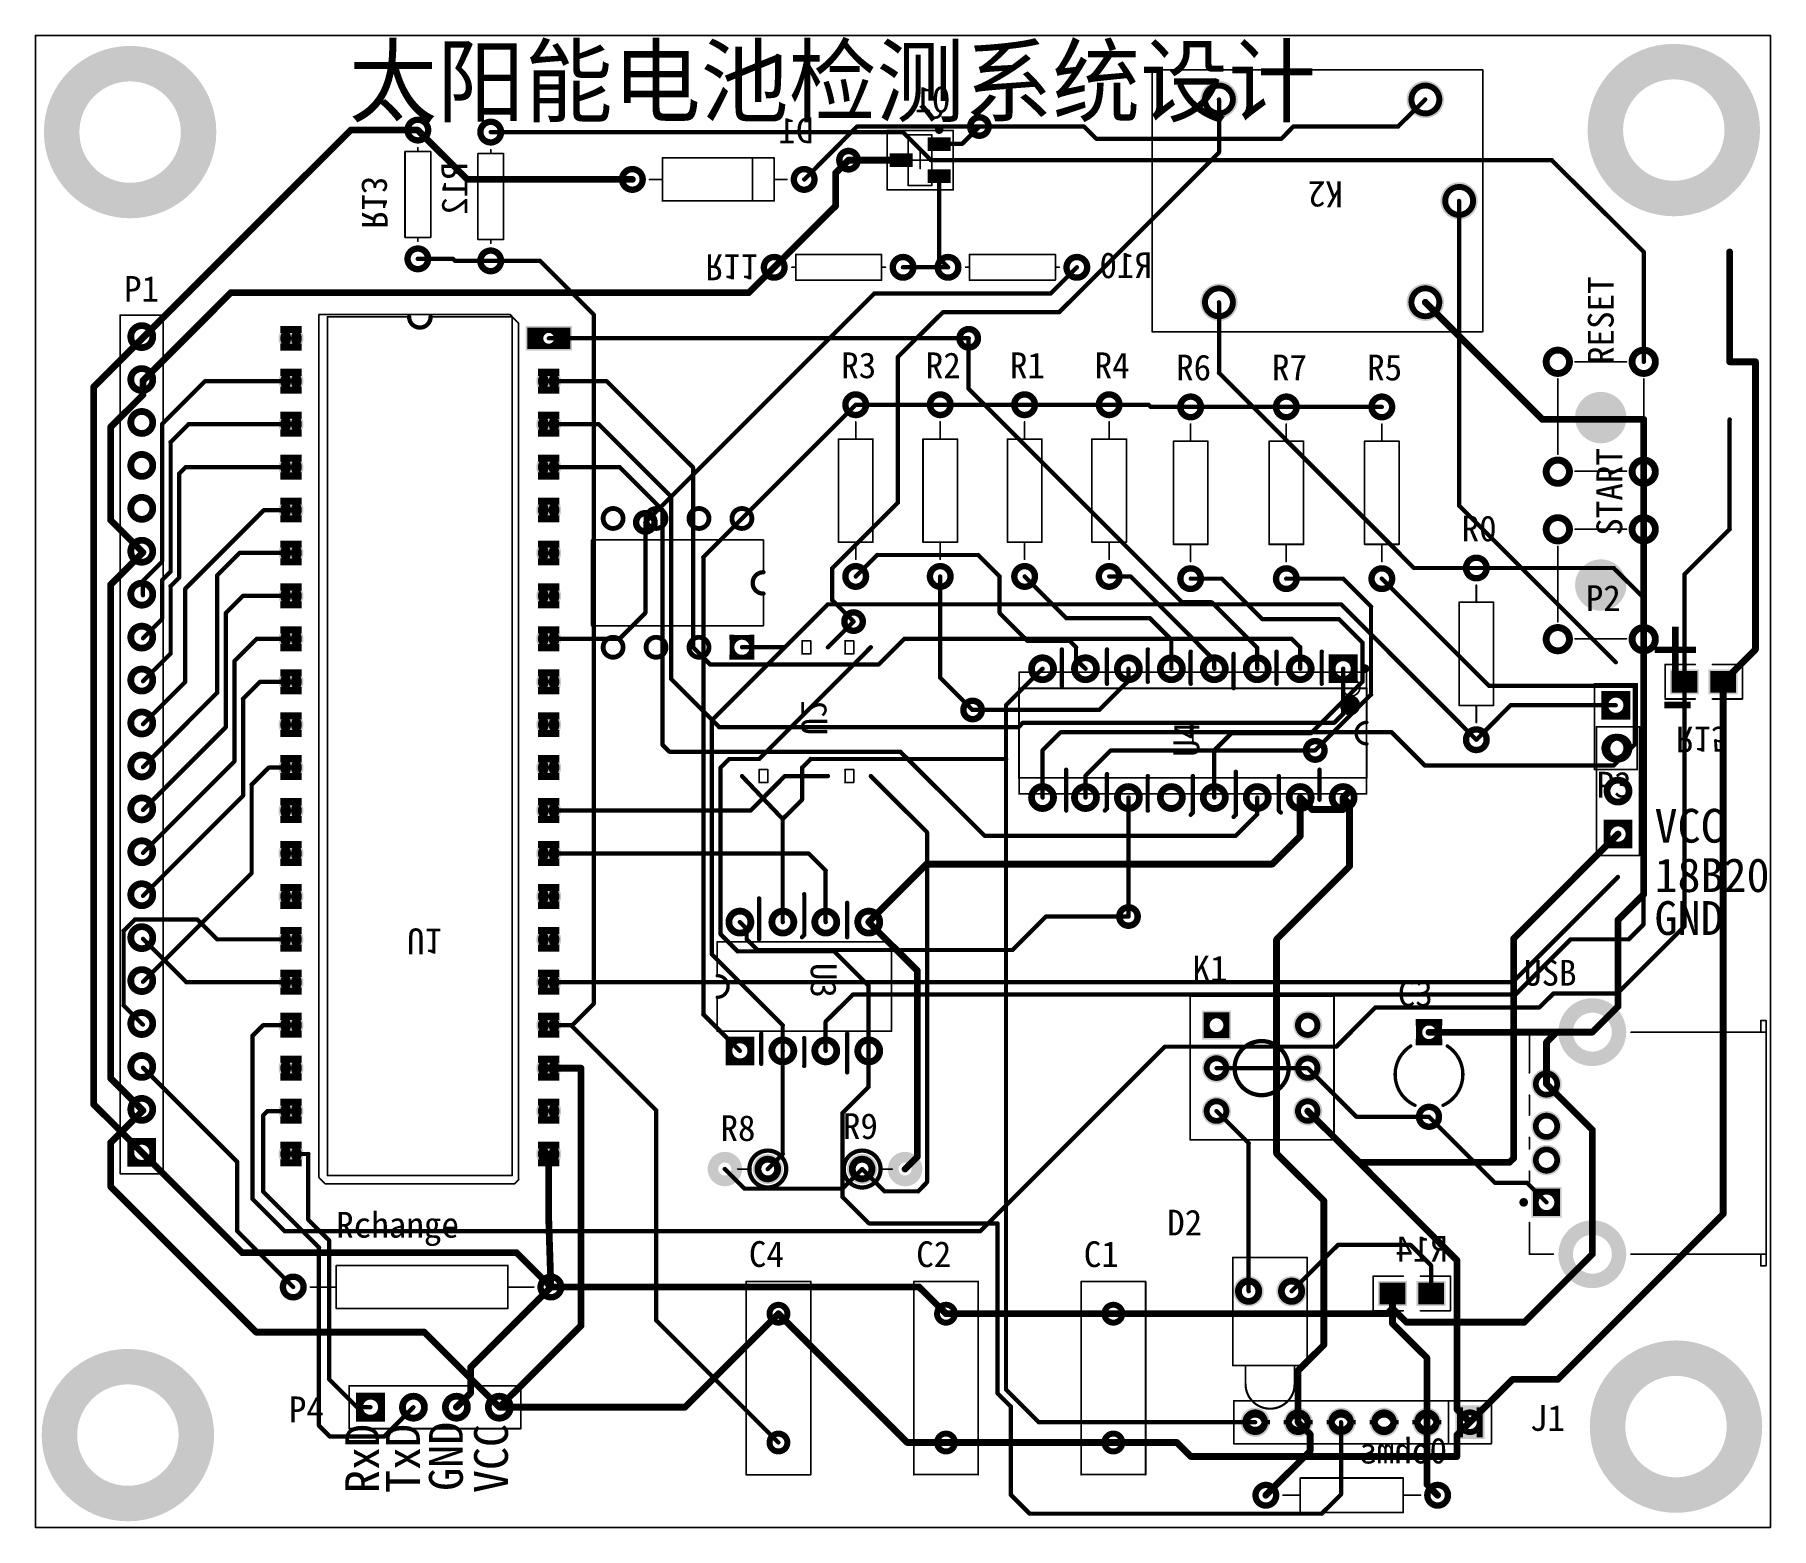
# Model space of a CAD drawing. Header units: millimetres. Extents: x 38 to 140, y 35 to 124.
import ezdxf

# ---------------------------------------------------------------- set-up
doc = ezdxf.new("R2010")
doc.units = ezdxf.units.MM
for name, color, linetype in [('BottomLayer', 5, 'Continuous'), ('BottomOverlay', 54, 'Continuous'), ('BottomPaste', 16, 'Continuous'), ('BottomSolder', 6, 'Continuous'), ('KeepOutLayer', 6, 'Continuous'), ('Mechanical1', 6, 'Continuous'), ('Mechanical13', 56, 'Continuous'), ('Mechanical15', 56, 'Continuous'), ('MultiLayer', 9, 'Continuous'), ('TopLayer', 1, 'Continuous'), ('TopOverlay', 2, 'Continuous'), ('TopSolder', 216, 'Continuous')]:
    doc.layers.add(name, color=color, linetype=linetype)

msp = doc.modelspace()

# ---------------------------------------------------------------- texts
at = {"layer": 'BottomOverlay', "text_generation_flag": 2}
for s, p in [('Q1', (91.8, 119.02)), ('D1', (83.74, 117.2)), ('R10', (103.76, 109.22)), ('R14', (121.26, 51.03)), ('0ohms', (121.21, 39.09))]:
    msp.add_text(s, height=1.524, dxfattribs=at).set_placement(p)
for s, rotation, p in [('R13', 270, (57.02, 112.14)), ('R12', 90, (63.25, 116.08)), ('R11', 180, (77.34, 110.62)), ('U2', 270, (83.02, 82.17)), ('R15', 180, (134.75, 82.68)), ('U1', 180, (59.69, 70.74))]:
    msp.add_text(s, height=1.524, rotation=rotation, dxfattribs=at).set_placement(p)
at = {"layer": 'TopOverlay'}
for s, height, p in [('太阳能电池检测系统设计', 4, (56.26, 118.87)), ('P1', 1.524, (42.95, 107.82)), ('R3', 1.524, (85.37, 103.3)), ('R2', 1.524, (90.37, 103.3)), ('R1', 1.524, (95.35, 103.3)), ('R4', 1.524, (100.36, 103.3)), ('R6', 1.524, (105.18, 103.17)), ('R7', 1.524, (110.85, 103.17)), ('R5', 1.524, (116.48, 103.17)), ('R0', 1.524, (122.07, 93.65)), ('P2', 1.524, (129.41, 89.53)), ('P3', 1.524, (130.05, 78.49)), ('K1', 1.524, (106.15, 67.61)), ('USB', 1.524, (125.76, 67.36)), ('C3', 1.524, (118.29, 66.14)), ('R8', 1.524, (78.23, 58.17)), ('R9', 1.524, (85.47, 58.29)), ('Rchange', 1.524, (55.5, 52.45)), ('D2', 1.524, (104.65, 52.58)), ('C4', 1.524, (79.91, 50.72)), ('C2', 1.524, (89.81, 50.71)), ('C1', 1.524, (99.72, 50.71)), ('P4', 1.524, (52.7, 41.53)), ('J1', 1.524, (126.11, 41.02))]:
    msp.add_text(s, height=height, dxfattribs=at).set_placement(p)
for s, height, rotation, p in [('K2', 1.524, 180, (115.06, 114.94)), ('RESET', 1.524, 90, (131.06, 104.14)), ('START', 1.524, 90, (131.57, 93.98)), ('+', 4, 360, (133.35, 85.22)), ('-', 4, 360, (133.48, 82.42)), ('U4', 1.524, 90, (106.55, 80.9)), ('VCC', 2, 360, (133.48, 75.82)), ('18B20', 2, 360, (133.48, 72.9)), ('GND', 2, 360, (133.48, 70.36)), ('U3', 1.524, 270, (83.57, 68.71)), ('RxD', 2, 90, (58.04, 37.34)), ('TxD', 2, 90, (60.45, 37.34)), ('GND', 2, 90, (62.99, 37.47)), ('VCC', 2, 90, (65.66, 37.34))]:
    msp.add_text(s, height=height, rotation=rotation, dxfattribs=at).set_placement(p)

# ---------------------------------------------------------------- blocks, each defined once
blk = doc.blocks.new('DIP40_B_1')
at = {"layer": 'BottomLayer'}
for points, const_width in [([(-0.635, 48.73625), (0.635, 48.73625)], 0.3175), ([(14.605, 48.73625), (15.875, 48.73625)], 0.3175), ([(-0.635, 47.78375), (0.635, 47.78375)], 0.3175), ([(14.605, 47.78375), (15.875, 47.78375)], 0.3175), ([(-0.635, 46.19625), (0.635, 46.19625)], 0.3175), ([(14.605, 46.19625), (15.875, 46.19625)], 0.3175), ([(-0.635, 45.24375), (0.635, 45.24375)], 0.3175), ([(14.605, 45.24375), (15.875, 45.24375)], 0.3175), ([(-0.635, 43.65625), (0.635, 43.65625)], 0.3175), ([(14.605, 43.65625), (15.875, 43.65625)], 0.3175), ([(-0.635, 42.70375), (0.635, 42.70375)], 0.3175), ([(14.605, 42.70375), (15.875, 42.70375)], 0.3175), ([(-0.635, 41.11625), (0.635, 41.11625)], 0.3175), ([(14.605, 41.11625), (15.875, 41.11625)], 0.3175), ([(-0.635, 40.16375), (0.635, 40.16375)], 0.3175), ([(14.605, 40.16375), (15.875, 40.16375)], 0.3175), ([(-0.635, 38.57625), (0.635, 38.57625)], 0.3175), ([(14.605, 38.57625), (15.875, 38.57625)], 0.3175), ([(-0.635, 37.62375), (0.635, 37.62375)], 0.3175), ([(14.605, 37.62375), (15.875, 37.62375)], 0.3175), ([(-0.635, 36.03625), (0.635, 36.03625)], 0.3175), ([(14.605, 36.03625), (15.875, 36.03625)], 0.3175), ([(-0.635, 35.08375), (0.635, 35.08375)], 0.3175), ([(14.605, 35.08375), (15.875, 35.08375)], 0.3175), ([(-0.635, 33.49625), (0.635, 33.49625)], 0.3175), ([(14.605, 33.49625), (15.875, 33.49625)], 0.3175), ([(-0.635, 32.54375), (0.635, 32.54375)], 0.3175), ([(14.605, 32.54375), (15.875, 32.54375)], 0.3175), ([(-0.635, 30.95625), (0.635, 30.95625)], 0.3175), ([(14.605, 30.95625), (15.875, 30.95625)], 0.3175), ([(-0.635, 30.00375), (0.635, 30.00375)], 0.3175), ([(14.605, 30.00375), (15.875, 30.00375)], 0.3175), ([(-0.635, 28.41625), (0.635, 28.41625)], 0.3175), ([(14.605, 28.41625), (15.875, 28.41625)], 0.3175), ([(-0.635, 27.46375), (0.635, 27.46375)], 0.3175), ([(14.605, 27.46375), (15.875, 27.46375)], 0.3175), ([(-0.635, 25.87625), (0.635, 25.87625)], 0.3175), ([(14.605, 25.87625), (15.875, 25.87625)], 0.3175), ([(-0.635, 24.92375), (0.635, 24.92375)], 0.3175), ([(14.605, 24.92375), (15.875, 24.92375)], 0.3175), ([(-0.635, 23.33625), (0.635, 23.33625)], 0.3175), ([(14.605, 23.33625), (15.875, 23.33625)], 0.3175), ([(-0.635, 22.38375), (0.635, 22.38375)], 0.3175), ([(14.605, 22.38375), (15.875, 22.38375)], 0.3175), ([(-0.635, 20.79625), (0.635, 20.79625)], 0.3175), ([(14.605, 20.79625), (15.875, 20.79625)], 0.3175), ([(-0.635, 19.84375), (0.635, 19.84375)], 0.3175), ([(14.605, 19.84375), (15.875, 19.84375)], 0.3175), ([(-0.635, 18.25625), (0.635, 18.25625)], 0.3175), ([(-0.635, 17.30375), (0.635, 17.30375)], 0.3175), ([(14.605, 18.25625), (15.875, 18.25625)], 0.3175), ([(14.605, 17.30375), (15.875, 17.30375)], 0.3175), ([(-0.635, 15.71625), (0.635, 15.71625)], 0.3175), ([(14.605, 15.71625), (15.875, 15.71625)], 0.3175), ([(-0.635, 14.76375), (0.635, 14.76375)], 0.3175), ([(14.605, 14.76375), (15.875, 14.76375)], 0.3175), ([(-0.635, 13.17625), (0.635, 13.17625)], 0.3175), ([(-0.635, 12.22375), (0.635, 12.22375)], 0.3175), ([(14.605, 13.17625), (15.875, 13.17625)], 0.3175), ([(14.605, 12.22375), (15.875, 12.22375)], 0.3175), ([(-0.635, 10.63625), (0.635, 10.63625)], 0.3175), ([(14.605, 10.63625), (15.875, 10.63625)], 0.3175), ([(-0.635, 9.68375), (0.635, 9.68375)], 0.3175), ([(14.605, 9.68375), (15.875, 9.68375)], 0.3175), ([(-0.635, 8.09625), (0.635, 8.09625)], 0.3175), ([(14.605, 8.09625), (15.875, 8.09625)], 0.3175), ([(-0.635, 7.14375), (0.635, 7.14375)], 0.3175), ([(14.605, 7.14375), (15.875, 7.14375)], 0.3175), ([(-0.635, 5.55625), (0.635, 5.55625)], 0.3175), ([(14.605, 5.55625), (15.875, 5.55625)], 0.3175), ([(-0.635, 4.60375), (0.635, 4.60375)], 0.3175), ([(14.605, 4.60375), (15.875, 4.60375)], 0.3175), ([(-0.635, 3.01625), (0.635, 3.01625)], 0.3175), ([(14.605, 3.01625), (15.875, 3.01625)], 0.3175), ([(-0.635, 2.06375), (0.635, 2.06375)], 0.3175), ([(14.605, 2.06375), (15.875, 2.06375)], 0.3175), ([(-0.79375, 0.635), (-0.79375, -0.635)], 0.9525), ([(0.79375, 0.635), (0.79375, -0.635)], 0.9525), ([(-1.27, 0.47625), (1.27, 0.47625)], 0.3175), ([(14.605, 0.47625), (15.875, 0.47625)], 0.3175), ([(-1.27, -0.47625), (1.27, -0.47625)], 0.3175), ([(14.605, -0.47625), (15.875, -0.47625)], 0.3175)]:
    blk.add_lwpolyline(points, dxfattribs=dict(at, const_width=const_width))
at = {"layer": 'BottomLayer', "const_width": 0.3175}
for points in [[(-0.635, 47.78375, 1), (-0.635, 48.73625)], [(0.635, 48.73625, 1), (0.635, 47.78375)], [(14.605, 47.78375, 1), (14.605, 48.73625)], [(15.875, 48.73625, 1), (15.875, 47.78375)], [(-0.635, 45.24375, 1), (-0.635, 46.19625)], [(0.635, 46.19625, 1), (0.635, 45.24375)], [(14.605, 45.24375, 1), (14.605, 46.19625)], [(15.875, 46.19625, 1), (15.875, 45.24375)], [(-0.635, 42.70375, 1), (-0.635, 43.65625)], [(0.635, 43.65625, 1), (0.635, 42.70375)], [(14.605, 42.70375, 1), (14.605, 43.65625)], [(15.875, 43.65625, 1), (15.875, 42.70375)], [(-0.635, 40.16375, 1), (-0.635, 41.11625)], [(0.635, 41.11625, 1), (0.635, 40.16375)], [(14.605, 40.16375, 1), (14.605, 41.11625)], [(15.875, 41.11625, 1), (15.875, 40.16375)], [(-0.635, 37.62375, 1), (-0.635, 38.57625)], [(0.635, 38.57625, 1), (0.635, 37.62375)], [(14.605, 37.62375, 1), (14.605, 38.57625)], [(15.875, 38.57625, 1), (15.875, 37.62375)], [(-0.635, 35.08375, 1), (-0.635, 36.03625)], [(0.635, 36.03625, 1), (0.635, 35.08375)], [(14.605, 35.08375, 1), (14.605, 36.03625)], [(15.875, 36.03625, 1), (15.875, 35.08375)], [(-0.635, 32.54375, 1), (-0.635, 33.49625)], [(0.635, 33.49625, 1), (0.635, 32.54375)], [(14.605, 32.54375, 1), (14.605, 33.49625)], [(15.875, 33.49625, 1), (15.875, 32.54375)], [(-0.635, 30.00375, 1), (-0.635, 30.95625)], [(0.635, 30.95625, 1), (0.635, 30.00375)], [(14.605, 30.00375, 1), (14.605, 30.95625)], [(15.875, 30.95625, 1), (15.875, 30.00375)], [(-0.635, 27.46375, 1), (-0.635, 28.41625)], [(0.635, 28.41625, 1), (0.635, 27.46375)], [(14.605, 27.46375, 1), (14.605, 28.41625)], [(15.875, 28.41625, 1), (15.875, 27.46375)], [(-0.635, 24.92375, 1), (-0.635, 25.87625)], [(0.635, 25.87625, 1), (0.635, 24.92375)], [(14.605, 24.92375, 1), (14.605, 25.87625)], [(15.875, 25.87625, 1), (15.875, 24.92375)], [(-0.635, 22.38375, 1), (-0.635, 23.33625)], [(0.635, 23.33625, 1), (0.635, 22.38375)], [(14.605, 22.38375, 1), (14.605, 23.33625)], [(15.875, 23.33625, 1), (15.875, 22.38375)], [(-0.635, 19.84375, 1), (-0.635, 20.79625)], [(0.635, 20.79625, 1), (0.635, 19.84375)], [(14.605, 19.84375, 1), (14.605, 20.79625)], [(15.875, 20.79625, 1), (15.875, 19.84375)], [(-0.635, 17.30375, 1), (-0.635, 18.25625)], [(0.635, 18.25625, 1), (0.635, 17.30375)], [(14.605, 17.30375, 1), (14.605, 18.25625)], [(15.875, 18.25625, 1), (15.875, 17.30375)], [(-0.635, 14.76375, 1), (-0.635, 15.71625)], [(0.635, 15.71625, 1), (0.635, 14.76375)], [(14.605, 14.76375, 1), (14.605, 15.71625)], [(15.875, 15.71625, 1), (15.875, 14.76375)], [(-0.635, 12.22375, 1), (-0.635, 13.17625)], [(0.635, 13.17625, 1), (0.635, 12.22375)], [(14.605, 12.22375, 1), (14.605, 13.17625)], [(15.875, 13.17625, 1), (15.875, 12.22375)], [(-0.635, 9.68375, 1), (-0.635, 10.63625)], [(0.635, 10.63625, 1), (0.635, 9.68375)], [(14.605, 9.68375, 1), (14.605, 10.63625)], [(15.875, 10.63625, 1), (15.875, 9.68375)], [(-0.635, 7.14375, 1), (-0.635, 8.09625)], [(0.635, 8.09625, 1), (0.635, 7.14375)], [(14.605, 7.14375, 1), (14.605, 8.09625)], [(15.875, 8.09625, 1), (15.875, 7.14375)], [(-0.635, 4.60375, 1), (-0.635, 5.55625)], [(0.635, 5.55625, 1), (0.635, 4.60375)], [(14.605, 4.60375, 1), (14.605, 5.55625)], [(15.875, 5.55625, 1), (15.875, 4.60375)], [(-0.635, 2.06375, 1), (-0.635, 3.01625)], [(0.635, 3.01625, 1), (0.635, 2.06375)], [(14.605, 2.06375, 1), (14.605, 3.01625)], [(15.875, 3.01625, 1), (15.875, 2.06375)], [(14.605, -0.47625, 1), (14.605, 0.47625)], [(15.875, 0.47625, 1), (15.875, -0.47625)]]:
    blk.add_lwpolyline(points, format="xyb", dxfattribs=at)
for points in [[(-0.47625, 48.26, 1), (0.47625, 48.26, 1)], [(14.76375, 48.26, 1), (15.71625, 48.26, 1)], [(-0.47625, 45.72, 1), (0.47625, 45.72, 1)], [(14.76375, 45.72, 1), (15.71625, 45.72, 1)], [(-0.47625, 43.18, 1), (0.47625, 43.18, 1)], [(14.76375, 43.18, 1), (15.71625, 43.18, 1)], [(-0.47625, 40.64, 1), (0.47625, 40.64, 1)], [(14.76375, 40.64, 1), (15.71625, 40.64, 1)], [(-0.47625, 38.1, 1), (0.47625, 38.1, 1)], [(14.76375, 38.1, 1), (15.71625, 38.1, 1)], [(-0.47625, 35.56, 1), (0.47625, 35.56, 1)], [(14.76375, 35.56, 1), (15.71625, 35.56, 1)], [(-0.47625, 33.02, 1), (0.47625, 33.02, 1)], [(14.76375, 33.02, 1), (15.71625, 33.02, 1)], [(-0.47625, 30.48, 1), (0.47625, 30.48, 1)], [(14.76375, 30.48, 1), (15.71625, 30.48, 1)], [(-0.47625, 27.94, 1), (0.47625, 27.94, 1)], [(14.76375, 27.94, 1), (15.71625, 27.94, 1)], [(-0.47625, 25.4, 1), (0.47625, 25.4, 1)], [(14.76375, 25.4, 1), (15.71625, 25.4, 1)], [(-0.47625, 22.86, 1), (0.47625, 22.86, 1)], [(14.76375, 22.86, 1), (15.71625, 22.86, 1)], [(-0.47625, 20.32, 1), (0.47625, 20.32, 1)], [(14.76375, 20.32, 1), (15.71625, 20.32, 1)], [(-0.47625, 17.78, 1), (0.47625, 17.78, 1)], [(14.76375, 17.78, 1), (15.71625, 17.78, 1)], [(-0.47625, 15.24, 1), (0.47625, 15.24, 1)], [(14.76375, 15.24, 1), (15.71625, 15.24, 1)], [(-0.47625, 12.7, 1), (0.47625, 12.7, 1)], [(14.76375, 12.7, 1), (15.71625, 12.7, 1)], [(-0.47625, 10.16, 1), (0.47625, 10.16, 1)], [(14.76375, 10.16, 1), (15.71625, 10.16, 1)], [(-0.47625, 7.62, 1), (0.47625, 7.62, 1)], [(14.76375, 7.62, 1), (15.71625, 7.62, 1)], [(-0.47625, 5.08, 1), (0.47625, 5.08, 1)], [(14.76375, 5.08, 1), (15.71625, 5.08, 1)], [(-0.47625, 2.54, 1), (0.47625, 2.54, 1)], [(14.76375, 2.54, 1), (15.71625, 2.54, 1)], [(-0.47625, 0, 1), (0.47625, 0, 1)], [(14.76375, 0, 1), (15.71625, 0, 1)]]:
    blk.add_lwpolyline(points, format="xyb", close=True, dxfattribs=at)
at = {"layer": 'BottomOverlay', "const_width": 0.1}
for points in [[(2.159, 49.53), (2.159, -1.27)], [(13.081, 49.53), (2.159, 49.53)], [(13.081, 49.53), (13.081, -1.27)], [(6.985, -1.27), (2.159, -1.27)], [(13.081, -1.27), (8.255, -1.27)]]:
    blk.add_lwpolyline(points, dxfattribs=at)
at = {"layer": 'BottomOverlay'}
for points, const_width in [([(2.134, 49.53, 1), (2.184, 49.53, 1)], 0.05), ([(2.134, 49.53, 1), (2.184, 49.53, 1)], 0.05), ([(13.056, 49.53, 1), (13.106, 49.53, 1)], 0.05), ([(13.056, 49.53, 1), (13.106, 49.53, 1)], 0.05), ([(2.134, -1.27, 1), (2.184, -1.27, 1)], 0.05), ([(2.134, -1.27, 1), (2.184, -1.27, 1)], 0.05), ([(6.9215, -1.27, 1), (7.0485, -1.27, 1)], 0.127), ([(6.96, -1.27, 1), (7.01, -1.27, 1)], 0.05), ([(8.1915, -1.27, 1), (8.3185, -1.27, 1)], 0.127), ([(8.23, -1.27, 1), (8.28, -1.27, 1)], 0.05), ([(13.056, -1.27, 1), (13.106, -1.27, 1)], 0.05), ([(13.056, -1.27, 1), (13.106, -1.27, 1)], 0.05)]:
    blk.add_lwpolyline(points, format="xyb", close=True, dxfattribs=dict(at, const_width=const_width))
at = {"layer": 'BottomOverlay', "const_width": 0.254}
blk.add_lwpolyline([(6.985, -1.27, -1), (8.255, -1.27)], format="xyb", dxfattribs=at)
at = {"layer": 'BottomSolder'}
for points, const_width in [([(-0.635, 48.78705), (0.635, 48.78705)], 0.4191), ([(14.605, 48.78705), (15.875, 48.78705)], 0.4191), ([(-0.635, 47.73295), (0.635, 47.73295)], 0.4191), ([(14.605, 47.73295), (15.875, 47.73295)], 0.4191), ([(-0.635, 46.24705), (0.635, 46.24705)], 0.4191), ([(14.605, 46.24705), (15.875, 46.24705)], 0.4191), ([(-0.635, 45.19295), (0.635, 45.19295)], 0.4191), ([(14.605, 45.19295), (15.875, 45.19295)], 0.4191), ([(-0.635, 43.70705), (0.635, 43.70705)], 0.4191), ([(14.605, 43.70705), (15.875, 43.70705)], 0.4191), ([(-0.635, 42.65295), (0.635, 42.65295)], 0.4191), ([(14.605, 42.65295), (15.875, 42.65295)], 0.4191), ([(-0.635, 41.16705), (0.635, 41.16705)], 0.4191), ([(14.605, 41.16705), (15.875, 41.16705)], 0.4191), ([(-0.635, 40.11295), (0.635, 40.11295)], 0.4191), ([(14.605, 40.11295), (15.875, 40.11295)], 0.4191), ([(-0.635, 38.62705), (0.635, 38.62705)], 0.4191), ([(14.605, 38.62705), (15.875, 38.62705)], 0.4191), ([(-0.635, 37.57295), (0.635, 37.57295)], 0.4191), ([(14.605, 37.57295), (15.875, 37.57295)], 0.4191), ([(-0.635, 36.08705), (0.635, 36.08705)], 0.4191), ([(14.605, 36.08705), (15.875, 36.08705)], 0.4191), ([(-0.635, 35.03295), (0.635, 35.03295)], 0.4191), ([(14.605, 35.03295), (15.875, 35.03295)], 0.4191), ([(-0.635, 33.54705), (0.635, 33.54705)], 0.4191), ([(14.605, 33.54705), (15.875, 33.54705)], 0.4191), ([(-0.635, 32.49295), (0.635, 32.49295)], 0.4191), ([(14.605, 32.49295), (15.875, 32.49295)], 0.4191), ([(-0.635, 31.00705), (0.635, 31.00705)], 0.4191), ([(14.605, 31.00705), (15.875, 31.00705)], 0.4191), ([(-0.635, 29.95295), (0.635, 29.95295)], 0.4191), ([(14.605, 29.95295), (15.875, 29.95295)], 0.4191), ([(-0.635, 28.46705), (0.635, 28.46705)], 0.4191), ([(14.605, 28.46705), (15.875, 28.46705)], 0.4191), ([(-0.635, 27.41295), (0.635, 27.41295)], 0.4191), ([(14.605, 27.41295), (15.875, 27.41295)], 0.4191), ([(-0.635, 25.92705), (0.635, 25.92705)], 0.4191), ([(14.605, 25.92705), (15.875, 25.92705)], 0.4191), ([(-0.635, 24.87295), (0.635, 24.87295)], 0.4191), ([(14.605, 24.87295), (15.875, 24.87295)], 0.4191), ([(-0.635, 23.38705), (0.635, 23.38705)], 0.4191), ([(14.605, 23.38705), (15.875, 23.38705)], 0.4191), ([(-0.635, 22.33295), (0.635, 22.33295)], 0.4191), ([(14.605, 22.33295), (15.875, 22.33295)], 0.4191), ([(-0.635, 20.84705), (0.635, 20.84705)], 0.4191), ([(14.605, 20.84705), (15.875, 20.84705)], 0.4191), ([(-0.635, 19.79295), (0.635, 19.79295)], 0.4191), ([(14.605, 19.79295), (15.875, 19.79295)], 0.4191), ([(-0.635, 18.30705), (0.635, 18.30705)], 0.4191), ([(14.605, 18.30705), (15.875, 18.30705)], 0.4191), ([(-0.635, 17.25295), (0.635, 17.25295)], 0.4191), ([(14.605, 17.25295), (15.875, 17.25295)], 0.4191), ([(-0.635, 15.76705), (0.635, 15.76705)], 0.4191), ([(14.605, 15.76705), (15.875, 15.76705)], 0.4191), ([(-0.635, 14.71295), (0.635, 14.71295)], 0.4191), ([(14.605, 14.71295), (15.875, 14.71295)], 0.4191), ([(-0.635, 13.22705), (0.635, 13.22705)], 0.4191), ([(14.605, 13.22705), (15.875, 13.22705)], 0.4191), ([(-0.635, 12.17295), (0.635, 12.17295)], 0.4191), ([(14.605, 12.17295), (15.875, 12.17295)], 0.4191), ([(-0.635, 10.68705), (0.635, 10.68705)], 0.4191), ([(14.605, 10.68705), (15.875, 10.68705)], 0.4191), ([(-0.635, 9.63295), (0.635, 9.63295)], 0.4191), ([(14.605, 9.63295), (15.875, 9.63295)], 0.4191), ([(-0.635, 8.14705), (0.635, 8.14705)], 0.4191), ([(14.605, 8.14705), (15.875, 8.14705)], 0.4191), ([(-0.635, 7.09295), (0.635, 7.09295)], 0.4191), ([(14.605, 7.09295), (15.875, 7.09295)], 0.4191), ([(-0.635, 5.60705), (0.635, 5.60705)], 0.4191), ([(14.605, 5.60705), (15.875, 5.60705)], 0.4191), ([(-0.635, 4.55295), (0.635, 4.55295)], 0.4191), ([(14.605, 4.55295), (15.875, 4.55295)], 0.4191), ([(-0.635, 3.06705), (0.635, 3.06705)], 0.4191), ([(14.605, 3.06705), (15.875, 3.06705)], 0.4191), ([(-0.635, 2.01295), (0.635, 2.01295)], 0.4191), ([(14.605, 2.01295), (15.875, 2.01295)], 0.4191), ([(-0.84455, 0.7366), (-0.84455, -0.7366)], 1.0541), ([(0.84455, 0.7366), (0.84455, -0.7366)], 1.0541), ([(-1.3716, 0.52705), (1.3716, 0.52705)], 0.4191), ([(14.605, 0.52705), (15.875, 0.52705)], 0.4191), ([(-1.3716, -0.52705), (1.3716, -0.52705)], 0.4191), ([(14.605, -0.52705), (15.875, -0.52705)], 0.4191)]:
    blk.add_lwpolyline(points, dxfattribs=dict(at, const_width=const_width))
at = {"layer": 'BottomSolder', "const_width": 0.4191}
for points in [[(-0.635, 47.73295, 1), (-0.635, 48.78705)], [(0.635, 48.78705, 1), (0.635, 47.73295)], [(14.605, 47.73295, 1), (14.605, 48.78705)], [(15.875, 48.78705, 1), (15.875, 47.73295)], [(-0.635, 45.19295, 1), (-0.635, 46.24705)], [(0.635, 46.24705, 1), (0.635, 45.19295)], [(14.605, 45.19295, 1), (14.605, 46.24705)], [(15.875, 46.24705, 1), (15.875, 45.19295)], [(-0.635, 42.65295, 1), (-0.635, 43.70705)], [(0.635, 43.70705, 1), (0.635, 42.65295)], [(14.605, 42.65295, 1), (14.605, 43.70705)], [(15.875, 43.70705, 1), (15.875, 42.65295)], [(-0.635, 40.11295, 1), (-0.635, 41.16705)], [(0.635, 41.16705, 1), (0.635, 40.11295)], [(14.605, 40.11295, 1), (14.605, 41.16705)], [(15.875, 41.16705, 1), (15.875, 40.11295)], [(-0.635, 37.57295, 1), (-0.635, 38.62705)], [(0.635, 38.62705, 1), (0.635, 37.57295)], [(14.605, 37.57295, 1), (14.605, 38.62705)], [(15.875, 38.62705, 1), (15.875, 37.57295)], [(-0.635, 35.03295, 1), (-0.635, 36.08705)], [(0.635, 36.08705, 1), (0.635, 35.03295)], [(14.605, 35.03295, 1), (14.605, 36.08705)], [(15.875, 36.08705, 1), (15.875, 35.03295)], [(-0.635, 32.49295, 1), (-0.635, 33.54705)], [(0.635, 33.54705, 1), (0.635, 32.49295)], [(14.605, 32.49295, 1), (14.605, 33.54705)], [(15.875, 33.54705, 1), (15.875, 32.49295)], [(-0.635, 29.95295, 1), (-0.635, 31.00705)], [(0.635, 31.00705, 1), (0.635, 29.95295)], [(14.605, 29.95295, 1), (14.605, 31.00705)], [(15.875, 31.00705, 1), (15.875, 29.95295)], [(-0.635, 27.41295, 1), (-0.635, 28.46705)], [(0.635, 28.46705, 1), (0.635, 27.41295)], [(14.605, 27.41295, 1), (14.605, 28.46705)], [(15.875, 28.46705, 1), (15.875, 27.41295)], [(-0.635, 24.87295, 1), (-0.635, 25.92705)], [(0.635, 25.92705, 1), (0.635, 24.87295)], [(14.605, 24.87295, 1), (14.605, 25.92705)], [(15.875, 25.92705, 1), (15.875, 24.87295)], [(-0.635, 22.33295, 1), (-0.635, 23.38705)], [(0.635, 23.38705, 1), (0.635, 22.33295)], [(14.605, 22.33295, 1), (14.605, 23.38705)], [(15.875, 23.38705, 1), (15.875, 22.33295)], [(-0.635, 19.79295, 1), (-0.635, 20.84705)], [(0.635, 20.84705, 1), (0.635, 19.79295)], [(14.605, 19.79295, 1), (14.605, 20.84705)], [(15.875, 20.84705, 1), (15.875, 19.79295)], [(-0.635, 17.25295, 1), (-0.635, 18.30705)], [(0.635, 18.30705, 1), (0.635, 17.25295)], [(14.605, 17.25295, 1), (14.605, 18.30705)], [(15.875, 18.30705, 1), (15.875, 17.25295)], [(-0.635, 14.71295, 1), (-0.635, 15.76705)], [(0.635, 15.76705, 1), (0.635, 14.71295)], [(14.605, 14.71295, 1), (14.605, 15.76705)], [(15.875, 15.76705, 1), (15.875, 14.71295)], [(-0.635, 12.17295, 1), (-0.635, 13.22705)], [(0.635, 13.22705, 1), (0.635, 12.17295)], [(14.605, 12.17295, 1), (14.605, 13.22705)], [(15.875, 13.22705, 1), (15.875, 12.17295)], [(-0.635, 9.63295, 1), (-0.635, 10.68705)], [(0.635, 10.68705, 1), (0.635, 9.63295)], [(14.605, 9.63295, 1), (14.605, 10.68705)], [(15.875, 10.68705, 1), (15.875, 9.63295)], [(-0.635, 7.09295, 1), (-0.635, 8.14705)], [(0.635, 8.14705, 1), (0.635, 7.09295)], [(14.605, 7.09295, 1), (14.605, 8.14705)], [(15.875, 8.14705, 1), (15.875, 7.09295)], [(-0.635, 4.55295, 1), (-0.635, 5.60705)], [(0.635, 5.60705, 1), (0.635, 4.55295)], [(14.605, 4.55295, 1), (14.605, 5.60705)], [(15.875, 5.60705, 1), (15.875, 4.55295)], [(-0.635, 2.01295, 1), (-0.635, 3.06705)], [(0.635, 3.06705, 1), (0.635, 2.01295)], [(14.605, 2.01295, 1), (14.605, 3.06705)], [(15.875, 3.06705, 1), (15.875, 2.01295)], [(14.605, -0.52705, 1), (14.605, 0.52705)], [(15.875, 0.52705, 1), (15.875, -0.52705)]]:
    blk.add_lwpolyline(points, format="xyb", dxfattribs=at)
for points in [[(-0.52705, 48.26, 1), (0.52705, 48.26, 1)], [(14.71295, 48.26, 1), (15.76705, 48.26, 1)], [(-0.52705, 45.72, 1), (0.52705, 45.72, 1)], [(14.71295, 45.72, 1), (15.76705, 45.72, 1)], [(-0.52705, 43.18, 1), (0.52705, 43.18, 1)], [(14.71295, 43.18, 1), (15.76705, 43.18, 1)], [(-0.52705, 40.64, 1), (0.52705, 40.64, 1)], [(14.71295, 40.64, 1), (15.76705, 40.64, 1)], [(-0.52705, 38.1, 1), (0.52705, 38.1, 1)], [(14.71295, 38.1, 1), (15.76705, 38.1, 1)], [(-0.52705, 35.56, 1), (0.52705, 35.56, 1)], [(14.71295, 35.56, 1), (15.76705, 35.56, 1)], [(-0.52705, 33.02, 1), (0.52705, 33.02, 1)], [(14.71295, 33.02, 1), (15.76705, 33.02, 1)], [(-0.52705, 30.48, 1), (0.52705, 30.48, 1)], [(14.71295, 30.48, 1), (15.76705, 30.48, 1)], [(-0.52705, 27.94, 1), (0.52705, 27.94, 1)], [(14.71295, 27.94, 1), (15.76705, 27.94, 1)], [(-0.52705, 25.4, 1), (0.52705, 25.4, 1)], [(14.71295, 25.4, 1), (15.76705, 25.4, 1)], [(-0.52705, 22.86, 1), (0.52705, 22.86, 1)], [(14.71295, 22.86, 1), (15.76705, 22.86, 1)], [(-0.52705, 20.32, 1), (0.52705, 20.32, 1)], [(14.71295, 20.32, 1), (15.76705, 20.32, 1)], [(-0.52705, 17.78, 1), (0.52705, 17.78, 1)], [(14.71295, 17.78, 1), (15.76705, 17.78, 1)], [(-0.52705, 15.24, 1), (0.52705, 15.24, 1)], [(14.71295, 15.24, 1), (15.76705, 15.24, 1)], [(-0.52705, 12.7, 1), (0.52705, 12.7, 1)], [(14.71295, 12.7, 1), (15.76705, 12.7, 1)], [(-0.52705, 10.16, 1), (0.52705, 10.16, 1)], [(14.71295, 10.16, 1), (15.76705, 10.16, 1)], [(-0.52705, 7.62, 1), (0.52705, 7.62, 1)], [(14.71295, 7.62, 1), (15.76705, 7.62, 1)], [(-0.52705, 5.08, 1), (0.52705, 5.08, 1)], [(14.71295, 5.08, 1), (15.76705, 5.08, 1)], [(-0.52705, 2.54, 1), (0.52705, 2.54, 1)], [(14.71295, 2.54, 1), (15.76705, 2.54, 1)], [(-0.52705, 0, 1), (0.52705, 0, 1)], [(14.71295, 0, 1), (15.76705, 0, 1)]]:
    blk.add_lwpolyline(points, format="xyb", close=True, dxfattribs=at)
at = {"layer": 'MultiLayer'}
for points, const_width in [([(-0.635, 48.73625), (0.635, 48.73625)], 0.3175), ([(14.605, 48.73625), (15.875, 48.73625)], 0.3175), ([(-0.635, 47.78375), (0.635, 47.78375)], 0.3175), ([(14.605, 47.78375), (15.875, 47.78375)], 0.3175), ([(-0.635, 46.19625), (0.635, 46.19625)], 0.3175), ([(14.605, 46.19625), (15.875, 46.19625)], 0.3175), ([(-0.635, 45.24375), (0.635, 45.24375)], 0.3175), ([(14.605, 45.24375), (15.875, 45.24375)], 0.3175), ([(-0.635, 43.65625), (0.635, 43.65625)], 0.3175), ([(14.605, 43.65625), (15.875, 43.65625)], 0.3175), ([(-0.635, 42.70375), (0.635, 42.70375)], 0.3175), ([(14.605, 42.70375), (15.875, 42.70375)], 0.3175), ([(-0.635, 41.11625), (0.635, 41.11625)], 0.3175), ([(14.605, 41.11625), (15.875, 41.11625)], 0.3175), ([(-0.635, 40.16375), (0.635, 40.16375)], 0.3175), ([(14.605, 40.16375), (15.875, 40.16375)], 0.3175), ([(-0.635, 38.57625), (0.635, 38.57625)], 0.3175), ([(14.605, 38.57625), (15.875, 38.57625)], 0.3175), ([(-0.635, 37.62375), (0.635, 37.62375)], 0.3175), ([(14.605, 37.62375), (15.875, 37.62375)], 0.3175), ([(-0.635, 36.03625), (0.635, 36.03625)], 0.3175), ([(14.605, 36.03625), (15.875, 36.03625)], 0.3175), ([(-0.635, 35.08375), (0.635, 35.08375)], 0.3175), ([(14.605, 35.08375), (15.875, 35.08375)], 0.3175), ([(-0.635, 33.49625), (0.635, 33.49625)], 0.3175), ([(14.605, 33.49625), (15.875, 33.49625)], 0.3175), ([(-0.635, 32.54375), (0.635, 32.54375)], 0.3175), ([(14.605, 32.54375), (15.875, 32.54375)], 0.3175), ([(-0.635, 30.95625), (0.635, 30.95625)], 0.3175), ([(14.605, 30.95625), (15.875, 30.95625)], 0.3175), ([(-0.635, 30.00375), (0.635, 30.00375)], 0.3175), ([(14.605, 30.00375), (15.875, 30.00375)], 0.3175), ([(-0.635, 28.41625), (0.635, 28.41625)], 0.3175), ([(14.605, 28.41625), (15.875, 28.41625)], 0.3175), ([(-0.635, 27.46375), (0.635, 27.46375)], 0.3175), ([(14.605, 27.46375), (15.875, 27.46375)], 0.3175), ([(-0.635, 25.87625), (0.635, 25.87625)], 0.3175), ([(14.605, 25.87625), (15.875, 25.87625)], 0.3175), ([(-0.635, 24.92375), (0.635, 24.92375)], 0.3175), ([(14.605, 24.92375), (15.875, 24.92375)], 0.3175), ([(-0.635, 23.33625), (0.635, 23.33625)], 0.3175), ([(14.605, 23.33625), (15.875, 23.33625)], 0.3175), ([(-0.635, 22.38375), (0.635, 22.38375)], 0.3175), ([(14.605, 22.38375), (15.875, 22.38375)], 0.3175), ([(-0.635, 20.79625), (0.635, 20.79625)], 0.3175), ([(14.605, 20.79625), (15.875, 20.79625)], 0.3175), ([(-0.635, 19.84375), (0.635, 19.84375)], 0.3175), ([(14.605, 19.84375), (15.875, 19.84375)], 0.3175), ([(-0.635, 18.25625), (0.635, 18.25625)], 0.3175), ([(-0.635, 17.30375), (0.635, 17.30375)], 0.3175), ([(14.605, 18.25625), (15.875, 18.25625)], 0.3175), ([(14.605, 17.30375), (15.875, 17.30375)], 0.3175), ([(-0.635, 15.71625), (0.635, 15.71625)], 0.3175), ([(14.605, 15.71625), (15.875, 15.71625)], 0.3175), ([(-0.635, 14.76375), (0.635, 14.76375)], 0.3175), ([(14.605, 14.76375), (15.875, 14.76375)], 0.3175), ([(-0.635, 13.17625), (0.635, 13.17625)], 0.3175), ([(-0.635, 12.22375), (0.635, 12.22375)], 0.3175), ([(14.605, 13.17625), (15.875, 13.17625)], 0.3175), ([(14.605, 12.22375), (15.875, 12.22375)], 0.3175), ([(-0.635, 10.63625), (0.635, 10.63625)], 0.3175), ([(14.605, 10.63625), (15.875, 10.63625)], 0.3175), ([(-0.635, 9.68375), (0.635, 9.68375)], 0.3175), ([(14.605, 9.68375), (15.875, 9.68375)], 0.3175), ([(-0.635, 8.09625), (0.635, 8.09625)], 0.3175), ([(14.605, 8.09625), (15.875, 8.09625)], 0.3175), ([(-0.635, 7.14375), (0.635, 7.14375)], 0.3175), ([(14.605, 7.14375), (15.875, 7.14375)], 0.3175), ([(-0.635, 5.55625), (0.635, 5.55625)], 0.3175), ([(14.605, 5.55625), (15.875, 5.55625)], 0.3175), ([(-0.635, 4.60375), (0.635, 4.60375)], 0.3175), ([(14.605, 4.60375), (15.875, 4.60375)], 0.3175), ([(-0.635, 3.01625), (0.635, 3.01625)], 0.3175), ([(14.605, 3.01625), (15.875, 3.01625)], 0.3175), ([(-0.635, 2.06375), (0.635, 2.06375)], 0.3175), ([(14.605, 2.06375), (15.875, 2.06375)], 0.3175), ([(-0.79375, 0.635), (-0.79375, -0.635)], 0.9525), ([(0.79375, 0.635), (0.79375, -0.635)], 0.9525), ([(-1.27, 0.47625), (1.27, 0.47625)], 0.3175), ([(14.605, 0.47625), (15.875, 0.47625)], 0.3175), ([(-1.27, -0.47625), (1.27, -0.47625)], 0.3175), ([(14.605, -0.47625), (15.875, -0.47625)], 0.3175)]:
    blk.add_lwpolyline(points, dxfattribs=dict(at, const_width=const_width))
at = {"layer": 'MultiLayer', "const_width": 0.3175}
for points in [[(-0.635, 47.78375, 1), (-0.635, 48.73625)], [(0.635, 48.73625, 1), (0.635, 47.78375)], [(14.605, 47.78375, 1), (14.605, 48.73625)], [(15.875, 48.73625, 1), (15.875, 47.78375)], [(-0.635, 45.24375, 1), (-0.635, 46.19625)], [(0.635, 46.19625, 1), (0.635, 45.24375)], [(14.605, 45.24375, 1), (14.605, 46.19625)], [(15.875, 46.19625, 1), (15.875, 45.24375)], [(-0.635, 42.70375, 1), (-0.635, 43.65625)], [(0.635, 43.65625, 1), (0.635, 42.70375)], [(14.605, 42.70375, 1), (14.605, 43.65625)], [(15.875, 43.65625, 1), (15.875, 42.70375)], [(-0.635, 40.16375, 1), (-0.635, 41.11625)], [(0.635, 41.11625, 1), (0.635, 40.16375)], [(14.605, 40.16375, 1), (14.605, 41.11625)], [(15.875, 41.11625, 1), (15.875, 40.16375)], [(-0.635, 37.62375, 1), (-0.635, 38.57625)], [(0.635, 38.57625, 1), (0.635, 37.62375)], [(14.605, 37.62375, 1), (14.605, 38.57625)], [(15.875, 38.57625, 1), (15.875, 37.62375)], [(-0.635, 35.08375, 1), (-0.635, 36.03625)], [(0.635, 36.03625, 1), (0.635, 35.08375)], [(14.605, 35.08375, 1), (14.605, 36.03625)], [(15.875, 36.03625, 1), (15.875, 35.08375)], [(-0.635, 32.54375, 1), (-0.635, 33.49625)], [(0.635, 33.49625, 1), (0.635, 32.54375)], [(14.605, 32.54375, 1), (14.605, 33.49625)], [(15.875, 33.49625, 1), (15.875, 32.54375)], [(-0.635, 30.00375, 1), (-0.635, 30.95625)], [(0.635, 30.95625, 1), (0.635, 30.00375)], [(14.605, 30.00375, 1), (14.605, 30.95625)], [(15.875, 30.95625, 1), (15.875, 30.00375)], [(-0.635, 27.46375, 1), (-0.635, 28.41625)], [(0.635, 28.41625, 1), (0.635, 27.46375)], [(14.605, 27.46375, 1), (14.605, 28.41625)], [(15.875, 28.41625, 1), (15.875, 27.46375)], [(-0.635, 24.92375, 1), (-0.635, 25.87625)], [(0.635, 25.87625, 1), (0.635, 24.92375)], [(14.605, 24.92375, 1), (14.605, 25.87625)], [(15.875, 25.87625, 1), (15.875, 24.92375)], [(-0.635, 22.38375, 1), (-0.635, 23.33625)], [(0.635, 23.33625, 1), (0.635, 22.38375)], [(14.605, 22.38375, 1), (14.605, 23.33625)], [(15.875, 23.33625, 1), (15.875, 22.38375)], [(-0.635, 19.84375, 1), (-0.635, 20.79625)], [(0.635, 20.79625, 1), (0.635, 19.84375)], [(14.605, 19.84375, 1), (14.605, 20.79625)], [(15.875, 20.79625, 1), (15.875, 19.84375)], [(-0.635, 17.30375, 1), (-0.635, 18.25625)], [(0.635, 18.25625, 1), (0.635, 17.30375)], [(14.605, 17.30375, 1), (14.605, 18.25625)], [(15.875, 18.25625, 1), (15.875, 17.30375)], [(-0.635, 14.76375, 1), (-0.635, 15.71625)], [(0.635, 15.71625, 1), (0.635, 14.76375)], [(14.605, 14.76375, 1), (14.605, 15.71625)], [(15.875, 15.71625, 1), (15.875, 14.76375)], [(-0.635, 12.22375, 1), (-0.635, 13.17625)], [(0.635, 13.17625, 1), (0.635, 12.22375)], [(14.605, 12.22375, 1), (14.605, 13.17625)], [(15.875, 13.17625, 1), (15.875, 12.22375)], [(-0.635, 9.68375, 1), (-0.635, 10.63625)], [(0.635, 10.63625, 1), (0.635, 9.68375)], [(14.605, 9.68375, 1), (14.605, 10.63625)], [(15.875, 10.63625, 1), (15.875, 9.68375)], [(-0.635, 7.14375, 1), (-0.635, 8.09625)], [(0.635, 8.09625, 1), (0.635, 7.14375)], [(14.605, 7.14375, 1), (14.605, 8.09625)], [(15.875, 8.09625, 1), (15.875, 7.14375)], [(-0.635, 4.60375, 1), (-0.635, 5.55625)], [(0.635, 5.55625, 1), (0.635, 4.60375)], [(14.605, 4.60375, 1), (14.605, 5.55625)], [(15.875, 5.55625, 1), (15.875, 4.60375)], [(-0.635, 2.06375, 1), (-0.635, 3.01625)], [(0.635, 3.01625, 1), (0.635, 2.06375)], [(14.605, 2.06375, 1), (14.605, 3.01625)], [(15.875, 3.01625, 1), (15.875, 2.06375)], [(14.605, -0.47625, 1), (14.605, 0.47625)], [(15.875, 0.47625, 1), (15.875, -0.47625)]]:
    blk.add_lwpolyline(points, format="xyb", dxfattribs=at)
for points in [[(-0.47625, 48.26, 1), (0.47625, 48.26, 1)], [(14.76375, 48.26, 1), (15.71625, 48.26, 1)], [(-0.47625, 45.72, 1), (0.47625, 45.72, 1)], [(14.76375, 45.72, 1), (15.71625, 45.72, 1)], [(-0.47625, 43.18, 1), (0.47625, 43.18, 1)], [(14.76375, 43.18, 1), (15.71625, 43.18, 1)], [(-0.47625, 40.64, 1), (0.47625, 40.64, 1)], [(14.76375, 40.64, 1), (15.71625, 40.64, 1)], [(-0.47625, 38.1, 1), (0.47625, 38.1, 1)], [(14.76375, 38.1, 1), (15.71625, 38.1, 1)], [(-0.47625, 35.56, 1), (0.47625, 35.56, 1)], [(14.76375, 35.56, 1), (15.71625, 35.56, 1)], [(-0.47625, 33.02, 1), (0.47625, 33.02, 1)], [(14.76375, 33.02, 1), (15.71625, 33.02, 1)], [(-0.47625, 30.48, 1), (0.47625, 30.48, 1)], [(14.76375, 30.48, 1), (15.71625, 30.48, 1)], [(-0.47625, 27.94, 1), (0.47625, 27.94, 1)], [(14.76375, 27.94, 1), (15.71625, 27.94, 1)], [(-0.47625, 25.4, 1), (0.47625, 25.4, 1)], [(14.76375, 25.4, 1), (15.71625, 25.4, 1)], [(-0.47625, 22.86, 1), (0.47625, 22.86, 1)], [(14.76375, 22.86, 1), (15.71625, 22.86, 1)], [(-0.47625, 20.32, 1), (0.47625, 20.32, 1)], [(14.76375, 20.32, 1), (15.71625, 20.32, 1)], [(-0.47625, 17.78, 1), (0.47625, 17.78, 1)], [(14.76375, 17.78, 1), (15.71625, 17.78, 1)], [(-0.47625, 15.24, 1), (0.47625, 15.24, 1)], [(14.76375, 15.24, 1), (15.71625, 15.24, 1)], [(-0.47625, 12.7, 1), (0.47625, 12.7, 1)], [(14.76375, 12.7, 1), (15.71625, 12.7, 1)], [(-0.47625, 10.16, 1), (0.47625, 10.16, 1)], [(14.76375, 10.16, 1), (15.71625, 10.16, 1)], [(-0.47625, 7.62, 1), (0.47625, 7.62, 1)], [(14.76375, 7.62, 1), (15.71625, 7.62, 1)], [(-0.47625, 5.08, 1), (0.47625, 5.08, 1)], [(14.76375, 5.08, 1), (15.71625, 5.08, 1)], [(-0.47625, 2.54, 1), (0.47625, 2.54, 1)], [(14.76375, 2.54, 1), (15.71625, 2.54, 1)], [(-0.47625, 0, 1), (0.47625, 0, 1)], [(14.76375, 0, 1), (15.71625, 0, 1)]]:
    blk.add_lwpolyline(points, format="xyb", close=True, dxfattribs=at)
at = {"layer": 'TopLayer'}
for points, const_width in [([(-0.635, 48.73625), (0.635, 48.73625)], 0.3175), ([(14.605, 48.73625), (15.875, 48.73625)], 0.3175), ([(-0.635, 47.78375), (0.635, 47.78375)], 0.3175), ([(14.605, 47.78375), (15.875, 47.78375)], 0.3175), ([(-0.635, 46.19625), (0.635, 46.19625)], 0.3175), ([(14.605, 46.19625), (15.875, 46.19625)], 0.3175), ([(-0.635, 45.24375), (0.635, 45.24375)], 0.3175), ([(14.605, 45.24375), (15.875, 45.24375)], 0.3175), ([(-0.635, 43.65625), (0.635, 43.65625)], 0.3175), ([(14.605, 43.65625), (15.875, 43.65625)], 0.3175), ([(-0.635, 42.70375), (0.635, 42.70375)], 0.3175), ([(14.605, 42.70375), (15.875, 42.70375)], 0.3175), ([(-0.635, 41.11625), (0.635, 41.11625)], 0.3175), ([(14.605, 41.11625), (15.875, 41.11625)], 0.3175), ([(-0.635, 40.16375), (0.635, 40.16375)], 0.3175), ([(14.605, 40.16375), (15.875, 40.16375)], 0.3175), ([(-0.635, 38.57625), (0.635, 38.57625)], 0.3175), ([(14.605, 38.57625), (15.875, 38.57625)], 0.3175), ([(-0.635, 37.62375), (0.635, 37.62375)], 0.3175), ([(14.605, 37.62375), (15.875, 37.62375)], 0.3175), ([(-0.635, 36.03625), (0.635, 36.03625)], 0.3175), ([(14.605, 36.03625), (15.875, 36.03625)], 0.3175), ([(-0.635, 35.08375), (0.635, 35.08375)], 0.3175), ([(14.605, 35.08375), (15.875, 35.08375)], 0.3175), ([(-0.635, 33.49625), (0.635, 33.49625)], 0.3175), ([(14.605, 33.49625), (15.875, 33.49625)], 0.3175), ([(-0.635, 32.54375), (0.635, 32.54375)], 0.3175), ([(14.605, 32.54375), (15.875, 32.54375)], 0.3175), ([(-0.635, 30.95625), (0.635, 30.95625)], 0.3175), ([(14.605, 30.95625), (15.875, 30.95625)], 0.3175), ([(-0.635, 30.00375), (0.635, 30.00375)], 0.3175), ([(14.605, 30.00375), (15.875, 30.00375)], 0.3175), ([(-0.635, 28.41625), (0.635, 28.41625)], 0.3175), ([(14.605, 28.41625), (15.875, 28.41625)], 0.3175), ([(-0.635, 27.46375), (0.635, 27.46375)], 0.3175), ([(14.605, 27.46375), (15.875, 27.46375)], 0.3175), ([(-0.635, 25.87625), (0.635, 25.87625)], 0.3175), ([(14.605, 25.87625), (15.875, 25.87625)], 0.3175), ([(-0.635, 24.92375), (0.635, 24.92375)], 0.3175), ([(14.605, 24.92375), (15.875, 24.92375)], 0.3175), ([(-0.635, 23.33625), (0.635, 23.33625)], 0.3175), ([(14.605, 23.33625), (15.875, 23.33625)], 0.3175), ([(-0.635, 22.38375), (0.635, 22.38375)], 0.3175), ([(14.605, 22.38375), (15.875, 22.38375)], 0.3175), ([(-0.635, 20.79625), (0.635, 20.79625)], 0.3175), ([(14.605, 20.79625), (15.875, 20.79625)], 0.3175), ([(-0.635, 19.84375), (0.635, 19.84375)], 0.3175), ([(14.605, 19.84375), (15.875, 19.84375)], 0.3175), ([(-0.635, 18.25625), (0.635, 18.25625)], 0.3175), ([(-0.635, 17.30375), (0.635, 17.30375)], 0.3175), ([(14.605, 18.25625), (15.875, 18.25625)], 0.3175), ([(14.605, 17.30375), (15.875, 17.30375)], 0.3175), ([(-0.635, 15.71625), (0.635, 15.71625)], 0.3175), ([(14.605, 15.71625), (15.875, 15.71625)], 0.3175), ([(-0.635, 14.76375), (0.635, 14.76375)], 0.3175), ([(14.605, 14.76375), (15.875, 14.76375)], 0.3175), ([(-0.635, 13.17625), (0.635, 13.17625)], 0.3175), ([(-0.635, 12.22375), (0.635, 12.22375)], 0.3175), ([(14.605, 13.17625), (15.875, 13.17625)], 0.3175), ([(14.605, 12.22375), (15.875, 12.22375)], 0.3175), ([(-0.635, 10.63625), (0.635, 10.63625)], 0.3175), ([(14.605, 10.63625), (15.875, 10.63625)], 0.3175), ([(-0.635, 9.68375), (0.635, 9.68375)], 0.3175), ([(14.605, 9.68375), (15.875, 9.68375)], 0.3175), ([(-0.635, 8.09625), (0.635, 8.09625)], 0.3175), ([(14.605, 8.09625), (15.875, 8.09625)], 0.3175), ([(-0.635, 7.14375), (0.635, 7.14375)], 0.3175), ([(14.605, 7.14375), (15.875, 7.14375)], 0.3175), ([(-0.635, 5.55625), (0.635, 5.55625)], 0.3175), ([(14.605, 5.55625), (15.875, 5.55625)], 0.3175), ([(-0.635, 4.60375), (0.635, 4.60375)], 0.3175), ([(14.605, 4.60375), (15.875, 4.60375)], 0.3175), ([(-0.635, 3.01625), (0.635, 3.01625)], 0.3175), ([(14.605, 3.01625), (15.875, 3.01625)], 0.3175), ([(-0.635, 2.06375), (0.635, 2.06375)], 0.3175), ([(14.605, 2.06375), (15.875, 2.06375)], 0.3175), ([(-0.79375, 0.635), (-0.79375, -0.635)], 0.9525), ([(0.79375, 0.635), (0.79375, -0.635)], 0.9525), ([(-1.27, 0.47625), (1.27, 0.47625)], 0.3175), ([(14.605, 0.47625), (15.875, 0.47625)], 0.3175), ([(-1.27, -0.47625), (1.27, -0.47625)], 0.3175), ([(14.605, -0.47625), (15.875, -0.47625)], 0.3175)]:
    blk.add_lwpolyline(points, dxfattribs=dict(at, const_width=const_width))
at = {"layer": 'TopLayer', "const_width": 0.3175}
for points in [[(-0.635, 47.78375, 1), (-0.635, 48.73625)], [(0.635, 48.73625, 1), (0.635, 47.78375)], [(14.605, 47.78375, 1), (14.605, 48.73625)], [(15.875, 48.73625, 1), (15.875, 47.78375)], [(-0.635, 45.24375, 1), (-0.635, 46.19625)], [(0.635, 46.19625, 1), (0.635, 45.24375)], [(14.605, 45.24375, 1), (14.605, 46.19625)], [(15.875, 46.19625, 1), (15.875, 45.24375)], [(-0.635, 42.70375, 1), (-0.635, 43.65625)], [(0.635, 43.65625, 1), (0.635, 42.70375)], [(14.605, 42.70375, 1), (14.605, 43.65625)], [(15.875, 43.65625, 1), (15.875, 42.70375)], [(-0.635, 40.16375, 1), (-0.635, 41.11625)], [(0.635, 41.11625, 1), (0.635, 40.16375)], [(14.605, 40.16375, 1), (14.605, 41.11625)], [(15.875, 41.11625, 1), (15.875, 40.16375)], [(-0.635, 37.62375, 1), (-0.635, 38.57625)], [(0.635, 38.57625, 1), (0.635, 37.62375)], [(14.605, 37.62375, 1), (14.605, 38.57625)], [(15.875, 38.57625, 1), (15.875, 37.62375)], [(-0.635, 35.08375, 1), (-0.635, 36.03625)], [(0.635, 36.03625, 1), (0.635, 35.08375)], [(14.605, 35.08375, 1), (14.605, 36.03625)], [(15.875, 36.03625, 1), (15.875, 35.08375)], [(-0.635, 32.54375, 1), (-0.635, 33.49625)], [(0.635, 33.49625, 1), (0.635, 32.54375)], [(14.605, 32.54375, 1), (14.605, 33.49625)], [(15.875, 33.49625, 1), (15.875, 32.54375)], [(-0.635, 30.00375, 1), (-0.635, 30.95625)], [(0.635, 30.95625, 1), (0.635, 30.00375)], [(14.605, 30.00375, 1), (14.605, 30.95625)], [(15.875, 30.95625, 1), (15.875, 30.00375)], [(-0.635, 27.46375, 1), (-0.635, 28.41625)], [(0.635, 28.41625, 1), (0.635, 27.46375)], [(14.605, 27.46375, 1), (14.605, 28.41625)], [(15.875, 28.41625, 1), (15.875, 27.46375)], [(-0.635, 24.92375, 1), (-0.635, 25.87625)], [(0.635, 25.87625, 1), (0.635, 24.92375)], [(14.605, 24.92375, 1), (14.605, 25.87625)], [(15.875, 25.87625, 1), (15.875, 24.92375)], [(-0.635, 22.38375, 1), (-0.635, 23.33625)], [(0.635, 23.33625, 1), (0.635, 22.38375)], [(14.605, 22.38375, 1), (14.605, 23.33625)], [(15.875, 23.33625, 1), (15.875, 22.38375)], [(-0.635, 19.84375, 1), (-0.635, 20.79625)], [(0.635, 20.79625, 1), (0.635, 19.84375)], [(14.605, 19.84375, 1), (14.605, 20.79625)], [(15.875, 20.79625, 1), (15.875, 19.84375)], [(-0.635, 17.30375, 1), (-0.635, 18.25625)], [(0.635, 18.25625, 1), (0.635, 17.30375)], [(14.605, 17.30375, 1), (14.605, 18.25625)], [(15.875, 18.25625, 1), (15.875, 17.30375)], [(-0.635, 14.76375, 1), (-0.635, 15.71625)], [(0.635, 15.71625, 1), (0.635, 14.76375)], [(14.605, 14.76375, 1), (14.605, 15.71625)], [(15.875, 15.71625, 1), (15.875, 14.76375)], [(-0.635, 12.22375, 1), (-0.635, 13.17625)], [(0.635, 13.17625, 1), (0.635, 12.22375)], [(14.605, 12.22375, 1), (14.605, 13.17625)], [(15.875, 13.17625, 1), (15.875, 12.22375)], [(-0.635, 9.68375, 1), (-0.635, 10.63625)], [(0.635, 10.63625, 1), (0.635, 9.68375)], [(14.605, 9.68375, 1), (14.605, 10.63625)], [(15.875, 10.63625, 1), (15.875, 9.68375)], [(-0.635, 7.14375, 1), (-0.635, 8.09625)], [(0.635, 8.09625, 1), (0.635, 7.14375)], [(14.605, 7.14375, 1), (14.605, 8.09625)], [(15.875, 8.09625, 1), (15.875, 7.14375)], [(-0.635, 4.60375, 1), (-0.635, 5.55625)], [(0.635, 5.55625, 1), (0.635, 4.60375)], [(14.605, 4.60375, 1), (14.605, 5.55625)], [(15.875, 5.55625, 1), (15.875, 4.60375)], [(-0.635, 2.06375, 1), (-0.635, 3.01625)], [(0.635, 3.01625, 1), (0.635, 2.06375)], [(14.605, 2.06375, 1), (14.605, 3.01625)], [(15.875, 3.01625, 1), (15.875, 2.06375)], [(14.605, -0.47625, 1), (14.605, 0.47625)], [(15.875, 0.47625, 1), (15.875, -0.47625)]]:
    blk.add_lwpolyline(points, format="xyb", dxfattribs=at)
for points in [[(-0.47625, 48.26, 1), (0.47625, 48.26, 1)], [(14.76375, 48.26, 1), (15.71625, 48.26, 1)], [(-0.47625, 45.72, 1), (0.47625, 45.72, 1)], [(14.76375, 45.72, 1), (15.71625, 45.72, 1)], [(-0.47625, 43.18, 1), (0.47625, 43.18, 1)], [(14.76375, 43.18, 1), (15.71625, 43.18, 1)], [(-0.47625, 40.64, 1), (0.47625, 40.64, 1)], [(14.76375, 40.64, 1), (15.71625, 40.64, 1)], [(-0.47625, 38.1, 1), (0.47625, 38.1, 1)], [(14.76375, 38.1, 1), (15.71625, 38.1, 1)], [(-0.47625, 35.56, 1), (0.47625, 35.56, 1)], [(14.76375, 35.56, 1), (15.71625, 35.56, 1)], [(-0.47625, 33.02, 1), (0.47625, 33.02, 1)], [(14.76375, 33.02, 1), (15.71625, 33.02, 1)], [(-0.47625, 30.48, 1), (0.47625, 30.48, 1)], [(14.76375, 30.48, 1), (15.71625, 30.48, 1)], [(-0.47625, 27.94, 1), (0.47625, 27.94, 1)], [(14.76375, 27.94, 1), (15.71625, 27.94, 1)], [(-0.47625, 25.4, 1), (0.47625, 25.4, 1)], [(14.76375, 25.4, 1), (15.71625, 25.4, 1)], [(-0.47625, 22.86, 1), (0.47625, 22.86, 1)], [(14.76375, 22.86, 1), (15.71625, 22.86, 1)], [(-0.47625, 20.32, 1), (0.47625, 20.32, 1)], [(14.76375, 20.32, 1), (15.71625, 20.32, 1)], [(-0.47625, 17.78, 1), (0.47625, 17.78, 1)], [(14.76375, 17.78, 1), (15.71625, 17.78, 1)], [(-0.47625, 15.24, 1), (0.47625, 15.24, 1)], [(14.76375, 15.24, 1), (15.71625, 15.24, 1)], [(-0.47625, 12.7, 1), (0.47625, 12.7, 1)], [(14.76375, 12.7, 1), (15.71625, 12.7, 1)], [(-0.47625, 10.16, 1), (0.47625, 10.16, 1)], [(14.76375, 10.16, 1), (15.71625, 10.16, 1)], [(-0.47625, 7.62, 1), (0.47625, 7.62, 1)], [(14.76375, 7.62, 1), (15.71625, 7.62, 1)], [(-0.47625, 5.08, 1), (0.47625, 5.08, 1)], [(14.76375, 5.08, 1), (15.71625, 5.08, 1)], [(-0.47625, 2.54, 1), (0.47625, 2.54, 1)], [(14.76375, 2.54, 1), (15.71625, 2.54, 1)], [(-0.47625, 0, 1), (0.47625, 0, 1)], [(14.76375, 0, 1), (15.71625, 0, 1)]]:
    blk.add_lwpolyline(points, format="xyb", close=True, dxfattribs=at)
at = {"layer": 'TopSolder'}
for points, const_width in [([(-0.635, 48.78705), (0.635, 48.78705)], 0.4191), ([(14.605, 48.78705), (15.875, 48.78705)], 0.4191), ([(-0.635, 47.73295), (0.635, 47.73295)], 0.4191), ([(14.605, 47.73295), (15.875, 47.73295)], 0.4191), ([(-0.635, 46.24705), (0.635, 46.24705)], 0.4191), ([(14.605, 46.24705), (15.875, 46.24705)], 0.4191), ([(-0.635, 45.19295), (0.635, 45.19295)], 0.4191), ([(14.605, 45.19295), (15.875, 45.19295)], 0.4191), ([(-0.635, 43.70705), (0.635, 43.70705)], 0.4191), ([(14.605, 43.70705), (15.875, 43.70705)], 0.4191), ([(-0.635, 42.65295), (0.635, 42.65295)], 0.4191), ([(14.605, 42.65295), (15.875, 42.65295)], 0.4191), ([(-0.635, 41.16705), (0.635, 41.16705)], 0.4191), ([(14.605, 41.16705), (15.875, 41.16705)], 0.4191), ([(-0.635, 40.11295), (0.635, 40.11295)], 0.4191), ([(14.605, 40.11295), (15.875, 40.11295)], 0.4191), ([(-0.635, 38.62705), (0.635, 38.62705)], 0.4191), ([(14.605, 38.62705), (15.875, 38.62705)], 0.4191), ([(-0.635, 37.57295), (0.635, 37.57295)], 0.4191), ([(14.605, 37.57295), (15.875, 37.57295)], 0.4191), ([(-0.635, 36.08705), (0.635, 36.08705)], 0.4191), ([(14.605, 36.08705), (15.875, 36.08705)], 0.4191), ([(-0.635, 35.03295), (0.635, 35.03295)], 0.4191), ([(14.605, 35.03295), (15.875, 35.03295)], 0.4191), ([(-0.635, 33.54705), (0.635, 33.54705)], 0.4191), ([(14.605, 33.54705), (15.875, 33.54705)], 0.4191), ([(-0.635, 32.49295), (0.635, 32.49295)], 0.4191), ([(14.605, 32.49295), (15.875, 32.49295)], 0.4191), ([(-0.635, 31.00705), (0.635, 31.00705)], 0.4191), ([(14.605, 31.00705), (15.875, 31.00705)], 0.4191), ([(-0.635, 29.95295), (0.635, 29.95295)], 0.4191), ([(14.605, 29.95295), (15.875, 29.95295)], 0.4191), ([(-0.635, 28.46705), (0.635, 28.46705)], 0.4191), ([(14.605, 28.46705), (15.875, 28.46705)], 0.4191), ([(-0.635, 27.41295), (0.635, 27.41295)], 0.4191), ([(14.605, 27.41295), (15.875, 27.41295)], 0.4191), ([(-0.635, 25.92705), (0.635, 25.92705)], 0.4191), ([(14.605, 25.92705), (15.875, 25.92705)], 0.4191), ([(-0.635, 24.87295), (0.635, 24.87295)], 0.4191), ([(14.605, 24.87295), (15.875, 24.87295)], 0.4191), ([(-0.635, 23.38705), (0.635, 23.38705)], 0.4191), ([(14.605, 23.38705), (15.875, 23.38705)], 0.4191), ([(-0.635, 22.33295), (0.635, 22.33295)], 0.4191), ([(14.605, 22.33295), (15.875, 22.33295)], 0.4191), ([(-0.635, 20.84705), (0.635, 20.84705)], 0.4191), ([(14.605, 20.84705), (15.875, 20.84705)], 0.4191), ([(-0.635, 19.79295), (0.635, 19.79295)], 0.4191), ([(14.605, 19.79295), (15.875, 19.79295)], 0.4191), ([(-0.635, 18.30705), (0.635, 18.30705)], 0.4191), ([(14.605, 18.30705), (15.875, 18.30705)], 0.4191), ([(-0.635, 17.25295), (0.635, 17.25295)], 0.4191), ([(14.605, 17.25295), (15.875, 17.25295)], 0.4191), ([(-0.635, 15.76705), (0.635, 15.76705)], 0.4191), ([(14.605, 15.76705), (15.875, 15.76705)], 0.4191), ([(-0.635, 14.71295), (0.635, 14.71295)], 0.4191), ([(14.605, 14.71295), (15.875, 14.71295)], 0.4191), ([(-0.635, 13.22705), (0.635, 13.22705)], 0.4191), ([(14.605, 13.22705), (15.875, 13.22705)], 0.4191), ([(-0.635, 12.17295), (0.635, 12.17295)], 0.4191), ([(14.605, 12.17295), (15.875, 12.17295)], 0.4191), ([(-0.635, 10.68705), (0.635, 10.68705)], 0.4191), ([(14.605, 10.68705), (15.875, 10.68705)], 0.4191), ([(-0.635, 9.63295), (0.635, 9.63295)], 0.4191), ([(14.605, 9.63295), (15.875, 9.63295)], 0.4191), ([(-0.635, 8.14705), (0.635, 8.14705)], 0.4191), ([(14.605, 8.14705), (15.875, 8.14705)], 0.4191), ([(-0.635, 7.09295), (0.635, 7.09295)], 0.4191), ([(14.605, 7.09295), (15.875, 7.09295)], 0.4191), ([(-0.635, 5.60705), (0.635, 5.60705)], 0.4191), ([(14.605, 5.60705), (15.875, 5.60705)], 0.4191), ([(-0.635, 4.55295), (0.635, 4.55295)], 0.4191), ([(14.605, 4.55295), (15.875, 4.55295)], 0.4191), ([(-0.635, 3.06705), (0.635, 3.06705)], 0.4191), ([(14.605, 3.06705), (15.875, 3.06705)], 0.4191), ([(-0.635, 2.01295), (0.635, 2.01295)], 0.4191), ([(14.605, 2.01295), (15.875, 2.01295)], 0.4191), ([(-0.84455, 0.7366), (-0.84455, -0.7366)], 1.0541), ([(0.84455, 0.7366), (0.84455, -0.7366)], 1.0541), ([(-1.3716, 0.52705), (1.3716, 0.52705)], 0.4191), ([(14.605, 0.52705), (15.875, 0.52705)], 0.4191), ([(-1.3716, -0.52705), (1.3716, -0.52705)], 0.4191), ([(14.605, -0.52705), (15.875, -0.52705)], 0.4191)]:
    blk.add_lwpolyline(points, dxfattribs=dict(at, const_width=const_width))
at = {"layer": 'TopSolder', "const_width": 0.4191}
for points in [[(-0.635, 47.73295, 1), (-0.635, 48.78705)], [(0.635, 48.78705, 1), (0.635, 47.73295)], [(14.605, 47.73295, 1), (14.605, 48.78705)], [(15.875, 48.78705, 1), (15.875, 47.73295)], [(-0.635, 45.19295, 1), (-0.635, 46.24705)], [(0.635, 46.24705, 1), (0.635, 45.19295)], [(14.605, 45.19295, 1), (14.605, 46.24705)], [(15.875, 46.24705, 1), (15.875, 45.19295)], [(-0.635, 42.65295, 1), (-0.635, 43.70705)], [(0.635, 43.70705, 1), (0.635, 42.65295)], [(14.605, 42.65295, 1), (14.605, 43.70705)], [(15.875, 43.70705, 1), (15.875, 42.65295)], [(-0.635, 40.11295, 1), (-0.635, 41.16705)], [(0.635, 41.16705, 1), (0.635, 40.11295)], [(14.605, 40.11295, 1), (14.605, 41.16705)], [(15.875, 41.16705, 1), (15.875, 40.11295)], [(-0.635, 37.57295, 1), (-0.635, 38.62705)], [(0.635, 38.62705, 1), (0.635, 37.57295)], [(14.605, 37.57295, 1), (14.605, 38.62705)], [(15.875, 38.62705, 1), (15.875, 37.57295)], [(-0.635, 35.03295, 1), (-0.635, 36.08705)], [(0.635, 36.08705, 1), (0.635, 35.03295)], [(14.605, 35.03295, 1), (14.605, 36.08705)], [(15.875, 36.08705, 1), (15.875, 35.03295)], [(-0.635, 32.49295, 1), (-0.635, 33.54705)], [(0.635, 33.54705, 1), (0.635, 32.49295)], [(14.605, 32.49295, 1), (14.605, 33.54705)], [(15.875, 33.54705, 1), (15.875, 32.49295)], [(-0.635, 29.95295, 1), (-0.635, 31.00705)], [(0.635, 31.00705, 1), (0.635, 29.95295)], [(14.605, 29.95295, 1), (14.605, 31.00705)], [(15.875, 31.00705, 1), (15.875, 29.95295)], [(-0.635, 27.41295, 1), (-0.635, 28.46705)], [(0.635, 28.46705, 1), (0.635, 27.41295)], [(14.605, 27.41295, 1), (14.605, 28.46705)], [(15.875, 28.46705, 1), (15.875, 27.41295)], [(-0.635, 24.87295, 1), (-0.635, 25.92705)], [(0.635, 25.92705, 1), (0.635, 24.87295)], [(14.605, 24.87295, 1), (14.605, 25.92705)], [(15.875, 25.92705, 1), (15.875, 24.87295)], [(-0.635, 22.33295, 1), (-0.635, 23.38705)], [(0.635, 23.38705, 1), (0.635, 22.33295)], [(14.605, 22.33295, 1), (14.605, 23.38705)], [(15.875, 23.38705, 1), (15.875, 22.33295)], [(-0.635, 19.79295, 1), (-0.635, 20.84705)], [(0.635, 20.84705, 1), (0.635, 19.79295)], [(14.605, 19.79295, 1), (14.605, 20.84705)], [(15.875, 20.84705, 1), (15.875, 19.79295)], [(-0.635, 17.25295, 1), (-0.635, 18.30705)], [(0.635, 18.30705, 1), (0.635, 17.25295)], [(14.605, 17.25295, 1), (14.605, 18.30705)], [(15.875, 18.30705, 1), (15.875, 17.25295)], [(-0.635, 14.71295, 1), (-0.635, 15.76705)], [(0.635, 15.76705, 1), (0.635, 14.71295)], [(14.605, 14.71295, 1), (14.605, 15.76705)], [(15.875, 15.76705, 1), (15.875, 14.71295)], [(-0.635, 12.17295, 1), (-0.635, 13.22705)], [(0.635, 13.22705, 1), (0.635, 12.17295)], [(14.605, 12.17295, 1), (14.605, 13.22705)], [(15.875, 13.22705, 1), (15.875, 12.17295)], [(-0.635, 9.63295, 1), (-0.635, 10.68705)], [(0.635, 10.68705, 1), (0.635, 9.63295)], [(14.605, 9.63295, 1), (14.605, 10.68705)], [(15.875, 10.68705, 1), (15.875, 9.63295)], [(-0.635, 7.09295, 1), (-0.635, 8.14705)], [(0.635, 8.14705, 1), (0.635, 7.09295)], [(14.605, 7.09295, 1), (14.605, 8.14705)], [(15.875, 8.14705, 1), (15.875, 7.09295)], [(-0.635, 4.55295, 1), (-0.635, 5.60705)], [(0.635, 5.60705, 1), (0.635, 4.55295)], [(14.605, 4.55295, 1), (14.605, 5.60705)], [(15.875, 5.60705, 1), (15.875, 4.55295)], [(-0.635, 2.01295, 1), (-0.635, 3.06705)], [(0.635, 3.06705, 1), (0.635, 2.01295)], [(14.605, 2.01295, 1), (14.605, 3.06705)], [(15.875, 3.06705, 1), (15.875, 2.01295)], [(14.605, -0.52705, 1), (14.605, 0.52705)], [(15.875, 0.52705, 1), (15.875, -0.52705)]]:
    blk.add_lwpolyline(points, format="xyb", dxfattribs=at)
for points in [[(-0.52705, 48.26, 1), (0.52705, 48.26, 1)], [(14.71295, 48.26, 1), (15.76705, 48.26, 1)], [(-0.52705, 45.72, 1), (0.52705, 45.72, 1)], [(14.71295, 45.72, 1), (15.76705, 45.72, 1)], [(-0.52705, 43.18, 1), (0.52705, 43.18, 1)], [(14.71295, 43.18, 1), (15.76705, 43.18, 1)], [(-0.52705, 40.64, 1), (0.52705, 40.64, 1)], [(14.71295, 40.64, 1), (15.76705, 40.64, 1)], [(-0.52705, 38.1, 1), (0.52705, 38.1, 1)], [(14.71295, 38.1, 1), (15.76705, 38.1, 1)], [(-0.52705, 35.56, 1), (0.52705, 35.56, 1)], [(14.71295, 35.56, 1), (15.76705, 35.56, 1)], [(-0.52705, 33.02, 1), (0.52705, 33.02, 1)], [(14.71295, 33.02, 1), (15.76705, 33.02, 1)], [(-0.52705, 30.48, 1), (0.52705, 30.48, 1)], [(14.71295, 30.48, 1), (15.76705, 30.48, 1)], [(-0.52705, 27.94, 1), (0.52705, 27.94, 1)], [(14.71295, 27.94, 1), (15.76705, 27.94, 1)], [(-0.52705, 25.4, 1), (0.52705, 25.4, 1)], [(14.71295, 25.4, 1), (15.76705, 25.4, 1)], [(-0.52705, 22.86, 1), (0.52705, 22.86, 1)], [(14.71295, 22.86, 1), (15.76705, 22.86, 1)], [(-0.52705, 20.32, 1), (0.52705, 20.32, 1)], [(14.71295, 20.32, 1), (15.76705, 20.32, 1)], [(-0.52705, 17.78, 1), (0.52705, 17.78, 1)], [(14.71295, 17.78, 1), (15.76705, 17.78, 1)], [(-0.52705, 15.24, 1), (0.52705, 15.24, 1)], [(14.71295, 15.24, 1), (15.76705, 15.24, 1)], [(-0.52705, 12.7, 1), (0.52705, 12.7, 1)], [(14.71295, 12.7, 1), (15.76705, 12.7, 1)], [(-0.52705, 10.16, 1), (0.52705, 10.16, 1)], [(14.71295, 10.16, 1), (15.76705, 10.16, 1)], [(-0.52705, 7.62, 1), (0.52705, 7.62, 1)], [(14.71295, 7.62, 1), (15.76705, 7.62, 1)], [(-0.52705, 5.08, 1), (0.52705, 5.08, 1)], [(14.71295, 5.08, 1), (15.76705, 5.08, 1)], [(-0.52705, 2.54, 1), (0.52705, 2.54, 1)], [(14.71295, 2.54, 1), (15.76705, 2.54, 1)], [(-0.52705, 0, 1), (0.52705, 0, 1)], [(14.71295, 0, 1), (15.76705, 0, 1)]]:
    blk.add_lwpolyline(points, format="xyb", close=True, dxfattribs=at)
blk = doc.blocks.new('RAD_0_3_2')
at = {"layer": 'BottomLayer', "const_width": 0.25}
for points in [[(-4.29, 0, 1), (-3.33, 0, 1)], [(3.33, 0, 1), (4.29, 0, 1)]]:
    blk.add_lwpolyline(points, format="xyb", close=True, dxfattribs=at)
at = {"layer": 'BottomSolder', "const_width": 0.352}
for points in [[(-4.34, 0, 1), (-3.28, 0, 1)], [(3.28, 0, 1), (4.34, 0, 1)]]:
    blk.add_lwpolyline(points, format="xyb", close=True, dxfattribs=at)
at = {"layer": 'MultiLayer', "const_width": 0.25}
for points in [[(-4.29, 0, 1), (-3.33, 0, 1)], [(3.33, 0, 1), (4.29, 0, 1)]]:
    blk.add_lwpolyline(points, format="xyb", close=True, dxfattribs=at)
at = {"layer": 'TopLayer', "const_width": 0.25}
for points in [[(-4.29, 0, 1), (-3.33, 0, 1)], [(3.33, 0, 1), (4.29, 0, 1)]]:
    blk.add_lwpolyline(points, format="xyb", close=True, dxfattribs=at)
at = {"layer": 'TopOverlay', "const_width": 0.1}
for points in [[(-5.71, -1.91), (-5.71, 1.91)], [(5.71, 1.91), (-5.71, 1.91)], [(5.71, -1.91), (5.71, 1.91)], [(5.71, -1.91), (-5.71, -1.91)]]:
    blk.add_lwpolyline(points, dxfattribs=at)
at = {"layer": 'TopOverlay', "const_width": 0.05}
for points in [[(-5.74, 1.91, 1), (-5.69, 1.91, 1)], [(-5.74, 1.91, 1), (-5.69, 1.91, 1)], [(5.69, 1.91, 1), (5.74, 1.91, 1)], [(5.69, 1.91, 1), (5.74, 1.91, 1)], [(-5.74, -1.91, 1), (-5.69, -1.91, 1)], [(-5.74, -1.91, 1), (-5.69, -1.91, 1)], [(5.69, -1.91, 1), (5.74, -1.91, 1)], [(5.69, -1.91, 1), (5.74, -1.91, 1)]]:
    blk.add_lwpolyline(points, format="xyb", close=True, dxfattribs=at)
at = {"layer": 'TopSolder', "const_width": 0.352}
for points in [[(-4.34, 0, 1), (-3.28, 0, 1)], [(3.28, 0, 1), (4.34, 0, 1)]]:
    blk.add_lwpolyline(points, format="xyb", close=True, dxfattribs=at)
blk = doc.blocks.new('RAD_0_3_3')
at = {"layer": 'BottomLayer', "const_width": 0.25}
for points in [[(-4.29, 0, 1), (-3.33, 0, 1)], [(3.33, 0, 1), (4.29, 0, 1)]]:
    blk.add_lwpolyline(points, format="xyb", close=True, dxfattribs=at)
at = {"layer": 'BottomSolder', "const_width": 0.352}
for points in [[(-4.34, 0, 1), (-3.28, 0, 1)], [(3.28, 0, 1), (4.34, 0, 1)]]:
    blk.add_lwpolyline(points, format="xyb", close=True, dxfattribs=at)
at = {"layer": 'MultiLayer', "const_width": 0.25}
for points in [[(-4.29, 0, 1), (-3.33, 0, 1)], [(3.33, 0, 1), (4.29, 0, 1)]]:
    blk.add_lwpolyline(points, format="xyb", close=True, dxfattribs=at)
at = {"layer": 'TopLayer', "const_width": 0.25}
for points in [[(-4.29, 0, 1), (-3.33, 0, 1)], [(3.33, 0, 1), (4.29, 0, 1)]]:
    blk.add_lwpolyline(points, format="xyb", close=True, dxfattribs=at)
at = {"layer": 'TopOverlay', "const_width": 0.1}
for points in [[(-5.71, -1.91), (-5.71, 1.91)], [(5.71, 1.91), (-5.71, 1.91)], [(5.71, -1.91), (5.71, 1.91)], [(5.71, -1.91), (-5.71, -1.91)]]:
    blk.add_lwpolyline(points, dxfattribs=at)
at = {"layer": 'TopOverlay', "const_width": 0.05}
for points in [[(-5.74, 1.91, 1), (-5.69, 1.91, 1)], [(-5.74, 1.91, 1), (-5.69, 1.91, 1)], [(5.69, 1.91, 1), (5.74, 1.91, 1)], [(5.69, 1.91, 1), (5.74, 1.91, 1)], [(-5.74, -1.91, 1), (-5.69, -1.91, 1)], [(-5.74, -1.91, 1), (-5.69, -1.91, 1)], [(5.69, -1.91, 1), (5.74, -1.91, 1)], [(5.69, -1.91, 1), (5.74, -1.91, 1)]]:
    blk.add_lwpolyline(points, format="xyb", close=True, dxfattribs=at)
at = {"layer": 'TopSolder', "const_width": 0.352}
for points in [[(-4.34, 0, 1), (-3.28, 0, 1)], [(3.28, 0, 1), (4.34, 0, 1)]]:
    blk.add_lwpolyline(points, format="xyb", close=True, dxfattribs=at)
blk = doc.blocks.new('CAPR5_4X5_4')
at = {"layer": 'BottomLayer', "const_width": 0.275}
for points in [[(-3.18, 0.54), (-1.83, 0.54)], [(-3.04, 0.67), (-3.04, -0.67)], [(-1.96, 0.67), (-1.96, -0.67)], [(-3.18, -0.54), (-1.83, -0.54)]]:
    blk.add_lwpolyline(points, dxfattribs=at)
for points in [[(-3.04, 0, 1), (-1.96, 0, 1)], [(1.96, 0, 1), (3.04, 0, 1)]]:
    blk.add_lwpolyline(points, format="xyb", close=True, dxfattribs=at)
at = {"layer": 'BottomSolder', "const_width": 0.377}
for points in [[(-3.28, 0.59), (-1.72, 0.59)], [(-3.09, 0.78), (-3.09, -0.78)], [(-1.91, 0.78), (-1.91, -0.78)], [(-3.28, -0.59), (-1.72, -0.59)]]:
    blk.add_lwpolyline(points, dxfattribs=at)
for points in [[(-3.09, 0, 1), (-1.91, 0, 1)], [(1.91, 0, 1), (3.09, 0, 1)]]:
    blk.add_lwpolyline(points, format="xyb", close=True, dxfattribs=at)
at = {"layer": 'MultiLayer', "const_width": 0.275}
for points in [[(-3.18, 0.54), (-1.83, 0.54)], [(-3.04, 0.67), (-3.04, -0.67)], [(-1.96, 0.67), (-1.96, -0.67)], [(-3.18, -0.54), (-1.83, -0.54)]]:
    blk.add_lwpolyline(points, dxfattribs=at)
for points in [[(-3.04, 0, 1), (-1.96, 0, 1)], [(1.96, 0, 1), (3.04, 0, 1)]]:
    blk.add_lwpolyline(points, format="xyb", close=True, dxfattribs=at)
at = {"layer": 'TopLayer', "const_width": 0.275}
for points in [[(-3.18, 0.54), (-1.83, 0.54)], [(-3.04, 0.67), (-3.04, -0.67)], [(-1.96, 0.67), (-1.96, -0.67)], [(-3.18, -0.54), (-1.83, -0.54)]]:
    blk.add_lwpolyline(points, dxfattribs=at)
for points in [[(-3.04, 0, 1), (-1.96, 0, 1)], [(1.96, 0, 1), (3.04, 0, 1)]]:
    blk.add_lwpolyline(points, format="xyb", close=True, dxfattribs=at)
at = {"layer": 'TopOverlay', "const_width": 0.2}
for points in [[(-1.69, 1.08, -0.59443), (1.82, 0.83)], [(1.82, -0.83, -0.59443), (-1.69, -1.08)]]:
    blk.add_lwpolyline(points, format="xyb", dxfattribs=at)
at = {"layer": 'TopOverlay', "const_width": 0.1}
for points in [[(-1.74, 1.08, 1), (-1.64, 1.08, 1)], [(1.77, 0.83, 1), (1.87, 0.83, 1)], [(-1.74, -1.08, 1), (-1.64, -1.08, 1)], [(1.77, -0.83, 1), (1.87, -0.83, 1)]]:
    blk.add_lwpolyline(points, format="xyb", close=True, dxfattribs=at)
at = {"layer": 'TopSolder', "const_width": 0.377}
for points in [[(-3.28, 0.59), (-1.72, 0.59)], [(-3.09, 0.78), (-3.09, -0.78)], [(-1.91, 0.78), (-1.91, -0.78)], [(-3.28, -0.59), (-1.72, -0.59)]]:
    blk.add_lwpolyline(points, dxfattribs=at)
for points in [[(-3.09, 0, 1), (-1.91, 0, 1)], [(1.91, 0, 1), (3.09, 0, 1)]]:
    blk.add_lwpolyline(points, format="xyb", close=True, dxfattribs=at)
blk = doc.blocks.new('RAD_0_3_5')
at = {"layer": 'BottomLayer', "const_width": 0.25}
for points in [[(-4.28, 0, 1), (-3.33, 0, 1)], [(3.34, 0, 1), (4.29, 0, 1)]]:
    blk.add_lwpolyline(points, format="xyb", close=True, dxfattribs=at)
at = {"layer": 'BottomSolder', "const_width": 0.352}
for points in [[(-4.34, 0, 1), (-3.28, 0, 1)], [(3.28, 0, 1), (4.34, 0, 1)]]:
    blk.add_lwpolyline(points, format="xyb", close=True, dxfattribs=at)
at = {"layer": 'MultiLayer', "const_width": 0.25}
for points in [[(-4.28, 0, 1), (-3.33, 0, 1)], [(3.34, 0, 1), (4.29, 0, 1)]]:
    blk.add_lwpolyline(points, format="xyb", close=True, dxfattribs=at)
at = {"layer": 'TopLayer', "const_width": 0.25}
for points in [[(-4.28, 0, 1), (-3.33, 0, 1)], [(3.34, 0, 1), (4.29, 0, 1)]]:
    blk.add_lwpolyline(points, format="xyb", close=True, dxfattribs=at)
at = {"layer": 'TopOverlay', "const_width": 0.1}
for points in [[(-5.71, 1.91), (5.72, 1.91)], [(-5.71, 1.91), (-5.71, -1.91)], [(5.72, 1.91), (5.72, -1.91)], [(-5.71, -1.91), (5.72, -1.91)]]:
    blk.add_lwpolyline(points, dxfattribs=at)
at = {"layer": 'TopOverlay', "const_width": 0.05}
for points in [[(-5.74, 1.91, 1), (-5.69, 1.91, 1)], [(-5.74, 1.91, 1), (-5.69, 1.91, 1)], [(5.69, 1.91, 1), (5.74, 1.91, 1)], [(5.69, 1.91, 1), (5.74, 1.91, 1)], [(-5.74, -1.91, 1), (-5.69, -1.91, 1)], [(-5.74, -1.91, 1), (-5.69, -1.91, 1)], [(5.69, -1.91, 1), (5.74, -1.91, 1)], [(5.69, -1.91, 1), (5.74, -1.91, 1)]]:
    blk.add_lwpolyline(points, format="xyb", close=True, dxfattribs=at)
at = {"layer": 'TopSolder', "const_width": 0.352}
for points in [[(-4.34, 0, 1), (-3.28, 0, 1)], [(3.28, 0, 1), (4.34, 0, 1)]]:
    blk.add_lwpolyline(points, format="xyb", close=True, dxfattribs=at)
blk = doc.blocks.new('LED_1_6')
at = {"layer": 'BottomLayer', "const_width": 0.4}
for points in [[(-0.6, 1.27, 1), (0.6, 1.27, 1)], [(-0.6, -1.27, 1), (0.6, -1.27, 1)]]:
    blk.add_lwpolyline(points, format="xyb", close=True, dxfattribs=at)
at = {"layer": 'BottomSolder', "const_width": 0.502}
for points in [[(-0.65, 1.27, 1), (0.65, 1.27, 1)], [(-0.65, -1.27, 1), (0.65, -1.27, 1)]]:
    blk.add_lwpolyline(points, format="xyb", close=True, dxfattribs=at)
at = {"layer": 'MultiLayer', "const_width": 0.4}
for points in [[(-0.6, 1.27, 1), (0.6, 1.27, 1)], [(-0.6, -1.27, 1), (0.6, -1.27, 1)]]:
    blk.add_lwpolyline(points, format="xyb", close=True, dxfattribs=at)
at = {"layer": 'TopLayer', "const_width": 0.4}
for points in [[(-0.6, 1.27, 1), (0.6, 1.27, 1)], [(-0.6, -1.27, 1), (0.6, -1.27, 1)]]:
    blk.add_lwpolyline(points, format="xyb", close=True, dxfattribs=at)
at = {"layer": 'TopOverlay', "const_width": 0.1}
for points in [[(-2, 2.2), (-2, -2.2)], [(-2, 2.2), (4.4, 2.2)], [(4.4, 2.2), (4.4, -2.2)], [(4.4, 1.45), (5.5, 1.45)], [(4.4, -1.45), (5.5, -1.45)], [(-2, -2.2), (4.4, -2.2)]]:
    blk.add_lwpolyline(points, dxfattribs=at)
at = {"layer": 'TopOverlay'}
for points, const_width in [([(-2.02, 2.2, 1), (-1.97, 2.2, 1)], 0.05), ([(-2.02, 2.2, 1), (-1.97, 2.2, 1)], 0.05), ([(4.37, 2.2, 1), (4.42, 2.2, 1)], 0.05), ([(4.37, 2.2, 1), (4.42, 2.2, 1)], 0.05), ([(4.37, 1.45, 1), (4.42, 1.45, 1)], 0.05), ([(5.47, 1.45, 1), (5.53, 1.45, 1)], 0.0635), ([(5.48, 1.45, 1), (5.53, 1.45, 1)], 0.05), ([(4.37, -1.45, 1), (4.42, -1.45, 1)], 0.05), ([(5.47, -1.45, 1), (5.53, -1.45, 1)], 0.0635), ([(5.48, -1.45, 1), (5.53, -1.45, 1)], 0.05), ([(-2.02, -2.2, 1), (-1.97, -2.2, 1)], 0.05), ([(-2.02, -2.2, 1), (-1.97, -2.2, 1)], 0.05), ([(4.37, -2.2, 1), (4.42, -2.2, 1)], 0.05), ([(4.37, -2.2, 1), (4.42, -2.2, 1)], 0.05)]:
    blk.add_lwpolyline(points, format="xyb", close=True, dxfattribs=dict(at, const_width=const_width))
at = {"layer": 'TopOverlay', "const_width": 0.127}
blk.add_lwpolyline([(5.5, 1.45, -1), (5.5, -1.45)], format="xyb", dxfattribs=at)
at = {"layer": 'TopSolder', "const_width": 0.502}
for points in [[(-0.65, 1.27, 1), (0.65, 1.27, 1)], [(-0.65, -1.27, 1), (0.65, -1.27, 1)]]:
    blk.add_lwpolyline(points, format="xyb", close=True, dxfattribs=at)
blk = doc.blocks.new('SIP6_7')
at = {"layer": 'BottomLayer'}
for points, const_width in [([(-0.58, 0.89), (-0.58, -0.89)], 0.356), ([(0.58, 0.89), (0.58, -0.89)], 0.356), ([(-0.76, 0.65), (0.76, 0.65)], 0.483), ([(1.96, -0.13), (1.96, 0.13)], 0.356), ([(3.12, -0.13), (3.12, 0.13)], 0.356), ([(4.5, -0.13), (4.5, 0.13)], 0.356), ([(5.66, -0.13), (5.66, 0.13)], 0.356), ([(7.04, -0.13), (7.04, 0.13)], 0.356), ([(8.2, -0.13), (8.2, 0.13)], 0.356), ([(9.58, -0.13), (9.58, 0.13)], 0.356), ([(10.74, -0.13), (10.74, 0.13)], 0.356), ([(12.12, -0.13), (12.12, 0.13)], 0.356), ([(13.28, -0.13), (13.28, 0.13)], 0.356), ([(-0.76, -0.65), (0.76, -0.65)], 0.483)]:
    blk.add_lwpolyline(points, dxfattribs=dict(at, const_width=const_width))
at = {"layer": 'BottomLayer', "const_width": 0.356}
for points in [[(-0.58, 0, 1), (0.58, 0, 1)], [(1.96, 0, 1), (3.12, 0, 1)], [(4.5, 0, 1), (5.66, 0, 1)], [(7.04, 0, 1), (8.2, 0, 1)], [(9.58, 0, 1), (10.74, 0, 1)], [(12.12, 0, 1), (13.28, 0, 1)]]:
    blk.add_lwpolyline(points, format="xyb", close=True, dxfattribs=at)
for points in [[(3.12, -0.13, 1), (1.96, -0.13)], [(1.96, 0.13, 1), (3.12, 0.13)], [(5.66, -0.13, 1), (4.5, -0.13)], [(4.5, 0.13, 1), (5.66, 0.13)], [(8.2, -0.13, 1), (7.04, -0.13)], [(7.04, 0.13, 1), (8.2, 0.13)], [(10.74, -0.13, 1), (9.58, -0.13)], [(9.58, 0.13, 1), (10.74, 0.13)], [(13.28, -0.13, 1), (12.12, -0.13)], [(12.12, 0.13, 1), (13.28, 0.13)]]:
    blk.add_lwpolyline(points, format="xyb", dxfattribs=at)
at = {"layer": 'BottomSolder'}
for points, const_width in [([(-0.64, 0.99), (-0.64, -0.99)], 0.457), ([(0.64, 0.99), (0.64, -0.99)], 0.457), ([(-0.86, 0.7), (0.86, 0.7)], 0.584), ([(1.91, -0.13), (1.91, 0.13)], 0.457), ([(3.17, -0.13), (3.17, 0.13)], 0.457), ([(4.44, -0.13), (4.44, 0.13)], 0.457), ([(5.71, -0.13), (5.71, 0.13)], 0.457), ([(6.98, -0.13), (6.98, 0.13)], 0.457), ([(8.25, -0.13), (8.25, 0.13)], 0.457), ([(9.52, -0.13), (9.52, 0.13)], 0.457), ([(10.79, -0.13), (10.79, 0.13)], 0.457), ([(12.06, -0.13), (12.06, 0.13)], 0.457), ([(13.34, -0.13), (13.34, 0.13)], 0.457), ([(-0.86, -0.7), (0.86, -0.7)], 0.584)]:
    blk.add_lwpolyline(points, dxfattribs=dict(at, const_width=const_width))
at = {"layer": 'BottomSolder', "const_width": 0.457}
for points in [[(-0.64, 0, 1), (0.64, 0, 1)], [(1.91, 0, 1), (3.17, 0, 1)], [(4.44, 0, 1), (5.71, 0, 1)], [(6.98, 0, 1), (8.25, 0, 1)], [(9.52, 0, 1), (10.79, 0, 1)], [(12.06, 0, 1), (13.34, 0, 1)]]:
    blk.add_lwpolyline(points, format="xyb", close=True, dxfattribs=at)
for points in [[(3.17, -0.13, 1), (1.91, -0.13)], [(1.91, 0.13, 1), (3.17, 0.13)], [(5.71, -0.13, 1), (4.44, -0.13)], [(4.44, 0.13, 1), (5.71, 0.13)], [(8.25, -0.13, 1), (6.98, -0.13)], [(6.98, 0.13, 1), (8.25, 0.13)], [(10.79, -0.13, 1), (9.52, -0.13)], [(9.52, 0.13, 1), (10.79, 0.13)], [(13.34, -0.13, 1), (12.06, -0.13)], [(12.06, 0.13, 1), (13.34, 0.13)]]:
    blk.add_lwpolyline(points, format="xyb", dxfattribs=at)
at = {"layer": 'MultiLayer'}
for points, const_width in [([(-0.58, 0.89), (-0.58, -0.89)], 0.356), ([(0.58, 0.89), (0.58, -0.89)], 0.356), ([(-0.76, 0.65), (0.76, 0.65)], 0.483), ([(1.96, -0.13), (1.96, 0.13)], 0.356), ([(3.12, -0.13), (3.12, 0.13)], 0.356), ([(4.5, -0.13), (4.5, 0.13)], 0.356), ([(5.66, -0.13), (5.66, 0.13)], 0.356), ([(7.04, -0.13), (7.04, 0.13)], 0.356), ([(8.2, -0.13), (8.2, 0.13)], 0.356), ([(9.58, -0.13), (9.58, 0.13)], 0.356), ([(10.74, -0.13), (10.74, 0.13)], 0.356), ([(12.12, -0.13), (12.12, 0.13)], 0.356), ([(13.28, -0.13), (13.28, 0.13)], 0.356), ([(-0.76, -0.65), (0.76, -0.65)], 0.483)]:
    blk.add_lwpolyline(points, dxfattribs=dict(at, const_width=const_width))
at = {"layer": 'MultiLayer', "const_width": 0.356}
for points in [[(-0.58, 0, 1), (0.58, 0, 1)], [(1.96, 0, 1), (3.12, 0, 1)], [(4.5, 0, 1), (5.66, 0, 1)], [(7.04, 0, 1), (8.2, 0, 1)], [(9.58, 0, 1), (10.74, 0, 1)], [(12.12, 0, 1), (13.28, 0, 1)]]:
    blk.add_lwpolyline(points, format="xyb", close=True, dxfattribs=at)
for points in [[(3.12, -0.13, 1), (1.96, -0.13)], [(1.96, 0.13, 1), (3.12, 0.13)], [(5.66, -0.13, 1), (4.5, -0.13)], [(4.5, 0.13, 1), (5.66, 0.13)], [(8.2, -0.13, 1), (7.04, -0.13)], [(7.04, 0.13, 1), (8.2, 0.13)], [(10.74, -0.13, 1), (9.58, -0.13)], [(9.58, 0.13, 1), (10.74, 0.13)], [(13.28, -0.13, 1), (12.12, -0.13)], [(12.12, 0.13, 1), (13.28, 0.13)]]:
    blk.add_lwpolyline(points, format="xyb", dxfattribs=at)
at = {"layer": 'TopLayer'}
for points, const_width in [([(-0.58, 0.89), (-0.58, -0.89)], 0.356), ([(0.58, 0.89), (0.58, -0.89)], 0.356), ([(-0.76, 0.65), (0.76, 0.65)], 0.483), ([(1.96, -0.13), (1.96, 0.13)], 0.356), ([(3.12, -0.13), (3.12, 0.13)], 0.356), ([(4.5, -0.13), (4.5, 0.13)], 0.356), ([(5.66, -0.13), (5.66, 0.13)], 0.356), ([(7.04, -0.13), (7.04, 0.13)], 0.356), ([(8.2, -0.13), (8.2, 0.13)], 0.356), ([(9.58, -0.13), (9.58, 0.13)], 0.356), ([(10.74, -0.13), (10.74, 0.13)], 0.356), ([(12.12, -0.13), (12.12, 0.13)], 0.356), ([(13.28, -0.13), (13.28, 0.13)], 0.356), ([(-0.76, -0.65), (0.76, -0.65)], 0.483)]:
    blk.add_lwpolyline(points, dxfattribs=dict(at, const_width=const_width))
at = {"layer": 'TopLayer', "const_width": 0.356}
for points in [[(-0.58, 0, 1), (0.58, 0, 1)], [(1.96, 0, 1), (3.12, 0, 1)], [(4.5, 0, 1), (5.66, 0, 1)], [(7.04, 0, 1), (8.2, 0, 1)], [(9.58, 0, 1), (10.74, 0, 1)], [(12.12, 0, 1), (13.28, 0, 1)]]:
    blk.add_lwpolyline(points, format="xyb", close=True, dxfattribs=at)
for points in [[(3.12, -0.13, 1), (1.96, -0.13)], [(1.96, 0.13, 1), (3.12, 0.13)], [(5.66, -0.13, 1), (4.5, -0.13)], [(4.5, 0.13, 1), (5.66, 0.13)], [(8.2, -0.13, 1), (7.04, -0.13)], [(7.04, 0.13, 1), (8.2, 0.13)], [(10.74, -0.13, 1), (9.58, -0.13)], [(9.58, 0.13, 1), (10.74, 0.13)], [(13.28, -0.13, 1), (12.12, -0.13)], [(12.12, 0.13, 1), (13.28, 0.13)]]:
    blk.add_lwpolyline(points, format="xyb", dxfattribs=at)
at = {"layer": 'TopOverlay', "const_width": 0.1}
for points in [[(13.97, 1.27), (-1.27, 1.27)], [(-1.27, 1.27), (-1.27, -1.27)], [(1.27, 1.27), (1.27, -1.27)], [(13.97, 1.27), (13.97, -1.27)], [(13.97, -1.27), (-1.27, -1.27)]]:
    blk.add_lwpolyline(points, dxfattribs=at)
at = {"layer": 'TopOverlay', "const_width": 0.05}
for points in [[(-1.29, 1.27, 1), (-1.25, 1.27, 1)], [(-1.29, 1.27, 1), (-1.25, 1.27, 1)], [(1.25, 1.27, 1), (1.29, 1.27, 1)], [(13.95, 1.27, 1), (13.99, 1.27, 1)], [(13.95, 1.27, 1), (13.99, 1.27, 1)], [(-1.29, -1.27, 1), (-1.25, -1.27, 1)], [(-1.29, -1.27, 1), (-1.25, -1.27, 1)], [(1.25, -1.27, 1), (1.29, -1.27, 1)], [(13.95, -1.27, 1), (13.99, -1.27, 1)], [(13.95, -1.27, 1), (13.99, -1.27, 1)]]:
    blk.add_lwpolyline(points, format="xyb", close=True, dxfattribs=at)
at = {"layer": 'TopSolder'}
for points, const_width in [([(-0.64, 0.99), (-0.64, -0.99)], 0.457), ([(0.64, 0.99), (0.64, -0.99)], 0.457), ([(-0.86, 0.7), (0.86, 0.7)], 0.584), ([(1.91, -0.13), (1.91, 0.13)], 0.457), ([(3.17, -0.13), (3.17, 0.13)], 0.457), ([(4.44, -0.13), (4.44, 0.13)], 0.457), ([(5.71, -0.13), (5.71, 0.13)], 0.457), ([(6.98, -0.13), (6.98, 0.13)], 0.457), ([(8.25, -0.13), (8.25, 0.13)], 0.457), ([(9.52, -0.13), (9.52, 0.13)], 0.457), ([(10.79, -0.13), (10.79, 0.13)], 0.457), ([(12.06, -0.13), (12.06, 0.13)], 0.457), ([(13.34, -0.13), (13.34, 0.13)], 0.457), ([(-0.86, -0.7), (0.86, -0.7)], 0.584)]:
    blk.add_lwpolyline(points, dxfattribs=dict(at, const_width=const_width))
at = {"layer": 'TopSolder', "const_width": 0.457}
for points in [[(-0.64, 0, 1), (0.64, 0, 1)], [(1.91, 0, 1), (3.17, 0, 1)], [(4.44, 0, 1), (5.71, 0, 1)], [(6.98, 0, 1), (8.25, 0, 1)], [(9.52, 0, 1), (10.79, 0, 1)], [(12.06, 0, 1), (13.34, 0, 1)]]:
    blk.add_lwpolyline(points, format="xyb", close=True, dxfattribs=at)
for points in [[(3.17, -0.13, 1), (1.91, -0.13)], [(1.91, 0.13, 1), (3.17, 0.13)], [(5.71, -0.13, 1), (4.44, -0.13)], [(4.44, 0.13, 1), (5.71, 0.13)], [(8.25, -0.13, 1), (6.98, -0.13)], [(6.98, 0.13, 1), (8.25, 0.13)], [(10.79, -0.13, 1), (9.52, -0.13)], [(9.52, 0.13, 1), (10.79, 0.13)], [(13.34, -0.13, 1), (12.06, -0.13)], [(12.06, 0.13, 1), (13.34, 0.13)]]:
    blk.add_lwpolyline(points, format="xyb", dxfattribs=at)
blk = doc.blocks.new('BTN8_5_8_5_8')
at = {"layer": 'BottomLayer', "const_width": 0.35}
for points in [[(-0.75, 0.58), (0.75, 0.58)], [(-0.58, 0.75), (-0.58, -0.75)], [(0.58, 0.75), (0.58, -0.75)], [(-0.75, -0.58), (0.75, -0.58)]]:
    blk.add_lwpolyline(points, dxfattribs=at)
for points in [[(-0.58, 0, 1), (0.58, 0, 1)], [(4.82, 0, 1), (5.97, 0, 1)], [(-0.58, -2.54, 1), (0.58, -2.54, 1)], [(4.82, -2.54, 1), (5.97, -2.54, 1)], [(-0.58, -5.08, 1), (0.58, -5.08, 1)], [(4.82, -5.08, 1), (5.97, -5.08, 1)]]:
    blk.add_lwpolyline(points, format="xyb", close=True, dxfattribs=at)
at = {"layer": 'BottomSolder', "const_width": 0.452}
for points in [[(-0.63, 0.85), (-0.63, -0.85)], [(0.63, 0.85), (0.63, -0.85)], [(-0.85, 0.63), (0.85, 0.63)], [(-0.85, -0.63), (0.85, -0.63)]]:
    blk.add_lwpolyline(points, dxfattribs=at)
for points in [[(-0.63, 0, 1), (0.63, 0, 1)], [(4.77, 0, 1), (6.03, 0, 1)], [(-0.63, -2.54, 1), (0.63, -2.54, 1)], [(4.77, -2.54, 1), (6.03, -2.54, 1)], [(-0.63, -5.08, 1), (0.63, -5.08, 1)], [(4.77, -5.08, 1), (6.03, -5.08, 1)]]:
    blk.add_lwpolyline(points, format="xyb", close=True, dxfattribs=at)
at = {"layer": 'MultiLayer', "const_width": 0.35}
for points in [[(-0.75, 0.58), (0.75, 0.58)], [(-0.58, 0.75), (-0.58, -0.75)], [(0.58, 0.75), (0.58, -0.75)], [(-0.75, -0.58), (0.75, -0.58)]]:
    blk.add_lwpolyline(points, dxfattribs=at)
for points in [[(-0.58, 0, 1), (0.58, 0, 1)], [(4.82, 0, 1), (5.97, 0, 1)], [(-0.58, -2.54, 1), (0.58, -2.54, 1)], [(4.82, -2.54, 1), (5.97, -2.54, 1)], [(-0.58, -5.08, 1), (0.58, -5.08, 1)], [(4.82, -5.08, 1), (5.97, -5.08, 1)]]:
    blk.add_lwpolyline(points, format="xyb", close=True, dxfattribs=at)
at = {"layer": 'TopLayer', "const_width": 0.35}
for points in [[(-0.75, 0.58), (0.75, 0.58)], [(-0.58, 0.75), (-0.58, -0.75)], [(0.58, 0.75), (0.58, -0.75)], [(-0.75, -0.58), (0.75, -0.58)]]:
    blk.add_lwpolyline(points, dxfattribs=at)
for points in [[(-0.58, 0, 1), (0.58, 0, 1)], [(4.82, 0, 1), (5.97, 0, 1)], [(-0.58, -2.54, 1), (0.58, -2.54, 1)], [(4.82, -2.54, 1), (5.97, -2.54, 1)], [(-0.58, -5.08, 1), (0.58, -5.08, 1)], [(4.82, -5.08, 1), (5.97, -5.08, 1)]]:
    blk.add_lwpolyline(points, format="xyb", close=True, dxfattribs=at)
at = {"layer": 'TopOverlay', "const_width": 0.1}
for points in [[(-1.55, -6.79), (-1.55, 1.71)], [(-1.55, 1.71), (6.95, 1.71)], [(6.95, -6.79), (6.95, 1.71)], [(-1.55, -6.79), (6.95, -6.79)]]:
    blk.add_lwpolyline(points, dxfattribs=at)
at = {"layer": 'TopOverlay'}
for points, const_width in [([(-1.58, 1.71, 1), (-1.53, 1.71, 1)], 0.05), ([(-1.58, 1.71, 1), (-1.53, 1.71, 1)], 0.05), ([(6.93, 1.71, 1), (6.97, 1.71, 1)], 0.05), ([(6.93, 1.71, 1), (6.97, 1.71, 1)], 0.05), ([(4.27, -2.54, 1), (1.07, -2.54, 1)], 0.254), ([(1, -2.54, 1), (1.13, -2.54, 1)], 0.127), ([(4.2, -2.54, 1), (4.33, -2.54, 1)], 0.127), ([(-1.58, -6.79, 1), (-1.53, -6.79, 1)], 0.05), ([(-1.58, -6.79, 1), (-1.53, -6.79, 1)], 0.05), ([(6.93, -6.79, 1), (6.97, -6.79, 1)], 0.05), ([(6.93, -6.79, 1), (6.97, -6.79, 1)], 0.05)]:
    blk.add_lwpolyline(points, format="xyb", close=True, dxfattribs=dict(at, const_width=const_width))
at = {"layer": 'TopSolder', "const_width": 0.452}
for points in [[(-0.63, 0.85), (-0.63, -0.85)], [(0.63, 0.85), (0.63, -0.85)], [(-0.85, 0.63), (0.85, 0.63)], [(-0.85, -0.63), (0.85, -0.63)]]:
    blk.add_lwpolyline(points, dxfattribs=at)
for points in [[(-0.63, 0, 1), (0.63, 0, 1)], [(4.77, 0, 1), (6.03, 0, 1)], [(-0.63, -2.54, 1), (0.63, -2.54, 1)], [(4.77, -2.54, 1), (6.03, -2.54, 1)], [(-0.63, -5.08, 1), (0.63, -5.08, 1)], [(4.77, -5.08, 1), (6.03, -5.08, 1)]]:
    blk.add_lwpolyline(points, format="xyb", close=True, dxfattribs=at)
blk = doc.blocks.new('HDR1X20_9')
at = {"layer": 'BottomLayer', "const_width": 0.3}
for points in [[(-0.75, 0.6), (0.75, 0.6)], [(-0.6, 0.75), (-0.6, -0.75)], [(0.6, 0.75), (0.6, -0.75)], [(-0.75, -0.6), (0.75, -0.6)]]:
    blk.add_lwpolyline(points, dxfattribs=at)
for points in [[(-0.6, 0, 1), (0.6, 0, 1)], [(1.94, 0, 1), (3.14, 0, 1)], [(4.48, 0, 1), (5.68, 0, 1)], [(7.02, 0, 1), (8.22, 0, 1)], [(9.56, 0, 1), (10.76, 0, 1)], [(12.1, 0, 1), (13.3, 0, 1)], [(14.64, 0, 1), (15.84, 0, 1)], [(17.18, 0, 1), (18.38, 0, 1)], [(19.72, 0, 1), (20.92, 0, 1)], [(22.26, 0, 1), (23.46, 0, 1)], [(24.8, 0, 1), (26, 0, 1)], [(27.34, 0, 1), (28.54, 0, 1)], [(29.88, 0, 1), (31.08, 0, 1)], [(32.42, 0, 1), (33.62, 0, 1)], [(34.96, 0, 1), (36.16, 0, 1)], [(37.5, 0, 1), (38.7, 0, 1)], [(40.04, 0, 1), (41.24, 0, 1)], [(42.58, 0, 1), (43.78, 0, 1)], [(45.12, 0, 1), (46.32, 0, 1)], [(47.66, 0, 1), (48.86, 0, 1)]]:
    blk.add_lwpolyline(points, format="xyb", close=True, dxfattribs=at)
at = {"layer": 'BottomSolder', "const_width": 0.402}
for points in [[(-0.65, 0.85), (-0.65, -0.85)], [(0.65, 0.85), (0.65, -0.85)], [(-0.85, 0.65), (0.85, 0.65)], [(-0.85, -0.65), (0.85, -0.65)]]:
    blk.add_lwpolyline(points, dxfattribs=at)
for points in [[(-0.65, 0, 1), (0.65, 0, 1)], [(1.89, 0, 1), (3.19, 0, 1)], [(4.43, 0, 1), (5.73, 0, 1)], [(6.97, 0, 1), (8.27, 0, 1)], [(9.51, 0, 1), (10.81, 0, 1)], [(12.05, 0, 1), (13.35, 0, 1)], [(14.59, 0, 1), (15.89, 0, 1)], [(17.13, 0, 1), (18.43, 0, 1)], [(19.67, 0, 1), (20.97, 0, 1)], [(22.21, 0, 1), (23.51, 0, 1)], [(24.75, 0, 1), (26.05, 0, 1)], [(27.29, 0, 1), (28.59, 0, 1)], [(29.83, 0, 1), (31.13, 0, 1)], [(32.37, 0, 1), (33.67, 0, 1)], [(34.91, 0, 1), (36.21, 0, 1)], [(37.45, 0, 1), (38.75, 0, 1)], [(39.99, 0, 1), (41.29, 0, 1)], [(42.53, 0, 1), (43.83, 0, 1)], [(45.07, 0, 1), (46.37, 0, 1)], [(47.61, 0, 1), (48.91, 0, 1)]]:
    blk.add_lwpolyline(points, format="xyb", close=True, dxfattribs=at)
at = {"layer": 'MultiLayer', "const_width": 0.3}
for points in [[(-0.75, 0.6), (0.75, 0.6)], [(-0.6, 0.75), (-0.6, -0.75)], [(0.6, 0.75), (0.6, -0.75)], [(-0.75, -0.6), (0.75, -0.6)]]:
    blk.add_lwpolyline(points, dxfattribs=at)
for points in [[(-0.6, 0, 1), (0.6, 0, 1)], [(1.94, 0, 1), (3.14, 0, 1)], [(4.48, 0, 1), (5.68, 0, 1)], [(7.02, 0, 1), (8.22, 0, 1)], [(9.56, 0, 1), (10.76, 0, 1)], [(12.1, 0, 1), (13.3, 0, 1)], [(14.64, 0, 1), (15.84, 0, 1)], [(17.18, 0, 1), (18.38, 0, 1)], [(19.72, 0, 1), (20.92, 0, 1)], [(22.26, 0, 1), (23.46, 0, 1)], [(24.8, 0, 1), (26, 0, 1)], [(27.34, 0, 1), (28.54, 0, 1)], [(29.88, 0, 1), (31.08, 0, 1)], [(32.42, 0, 1), (33.62, 0, 1)], [(34.96, 0, 1), (36.16, 0, 1)], [(37.5, 0, 1), (38.7, 0, 1)], [(40.04, 0, 1), (41.24, 0, 1)], [(42.58, 0, 1), (43.78, 0, 1)], [(45.12, 0, 1), (46.32, 0, 1)], [(47.66, 0, 1), (48.86, 0, 1)]]:
    blk.add_lwpolyline(points, format="xyb", close=True, dxfattribs=at)
at = {"layer": 'TopLayer', "const_width": 0.3}
for points in [[(-0.75, 0.6), (0.75, 0.6)], [(-0.6, 0.75), (-0.6, -0.75)], [(0.6, 0.75), (0.6, -0.75)], [(-0.75, -0.6), (0.75, -0.6)]]:
    blk.add_lwpolyline(points, dxfattribs=at)
for points in [[(-0.6, 0, 1), (0.6, 0, 1)], [(1.94, 0, 1), (3.14, 0, 1)], [(4.48, 0, 1), (5.68, 0, 1)], [(7.02, 0, 1), (8.22, 0, 1)], [(9.56, 0, 1), (10.76, 0, 1)], [(12.1, 0, 1), (13.3, 0, 1)], [(14.64, 0, 1), (15.84, 0, 1)], [(17.18, 0, 1), (18.38, 0, 1)], [(19.72, 0, 1), (20.92, 0, 1)], [(22.26, 0, 1), (23.46, 0, 1)], [(24.8, 0, 1), (26, 0, 1)], [(27.34, 0, 1), (28.54, 0, 1)], [(29.88, 0, 1), (31.08, 0, 1)], [(32.42, 0, 1), (33.62, 0, 1)], [(34.96, 0, 1), (36.16, 0, 1)], [(37.5, 0, 1), (38.7, 0, 1)], [(40.04, 0, 1), (41.24, 0, 1)], [(42.58, 0, 1), (43.78, 0, 1)], [(45.12, 0, 1), (46.32, 0, 1)], [(47.66, 0, 1), (48.86, 0, 1)]]:
    blk.add_lwpolyline(points, format="xyb", close=True, dxfattribs=at)
at = {"layer": 'TopOverlay', "const_width": 0.1}
for points in [[(-1.27, 1.27), (-1.27, -1.27)], [(-1.27, 1.27), (0.64, 1.27)], [(0.64, 1.27), (49.53, 1.27)], [(49.53, 1.27), (49.53, -1.27)], [(-1.27, -1.27), (49.53, -1.27)]]:
    blk.add_lwpolyline(points, dxfattribs=at)
at = {"layer": 'TopOverlay', "const_width": 0.05}
for points in [[(-1.29, 1.27, 1), (-1.24, 1.27, 1)], [(-1.29, 1.27, 1), (-1.24, 1.27, 1)], [(0.61, 1.27, 1), (0.66, 1.27, 1)], [(0.61, 1.27, 1), (0.66, 1.27, 1)], [(49.51, 1.27, 1), (49.56, 1.27, 1)], [(49.51, 1.27, 1), (49.56, 1.27, 1)], [(-1.29, -1.27, 1), (-1.24, -1.27, 1)], [(-1.29, -1.27, 1), (-1.24, -1.27, 1)], [(49.51, -1.27, 1), (49.56, -1.27, 1)], [(49.51, -1.27, 1), (49.56, -1.27, 1)]]:
    blk.add_lwpolyline(points, format="xyb", close=True, dxfattribs=at)
at = {"layer": 'TopSolder', "const_width": 0.402}
for points in [[(-0.65, 0.85), (-0.65, -0.85)], [(0.65, 0.85), (0.65, -0.85)], [(-0.85, 0.65), (0.85, 0.65)], [(-0.85, -0.65), (0.85, -0.65)]]:
    blk.add_lwpolyline(points, dxfattribs=at)
for points in [[(-0.65, 0, 1), (0.65, 0, 1)], [(1.89, 0, 1), (3.19, 0, 1)], [(4.43, 0, 1), (5.73, 0, 1)], [(6.97, 0, 1), (8.27, 0, 1)], [(9.51, 0, 1), (10.81, 0, 1)], [(12.05, 0, 1), (13.35, 0, 1)], [(14.59, 0, 1), (15.89, 0, 1)], [(17.13, 0, 1), (18.43, 0, 1)], [(19.67, 0, 1), (20.97, 0, 1)], [(22.21, 0, 1), (23.51, 0, 1)], [(24.75, 0, 1), (26.05, 0, 1)], [(27.29, 0, 1), (28.59, 0, 1)], [(29.83, 0, 1), (31.13, 0, 1)], [(32.37, 0, 1), (33.67, 0, 1)], [(34.91, 0, 1), (36.21, 0, 1)], [(37.45, 0, 1), (38.75, 0, 1)], [(39.99, 0, 1), (41.29, 0, 1)], [(42.53, 0, 1), (43.83, 0, 1)], [(45.07, 0, 1), (46.37, 0, 1)], [(47.61, 0, 1), (48.91, 0, 1)]]:
    blk.add_lwpolyline(points, format="xyb", close=True, dxfattribs=at)
blk = doc.blocks.new('HDR1X2_10')
at = {"layer": 'BottomLayer', "const_width": 0.3}
for points in [[(-0.75, 0.6), (0.75, 0.6)], [(-0.6, 0.75), (-0.6, -0.75)], [(0.6, 0.75), (0.6, -0.75)], [(-0.75, -0.6), (0.75, -0.6)]]:
    blk.add_lwpolyline(points, dxfattribs=at)
for points in [[(-0.6, 0, 1), (0.6, 0, 1)], [(1.94, 0, 1), (3.14, 0, 1)]]:
    blk.add_lwpolyline(points, format="xyb", close=True, dxfattribs=at)
at = {"layer": 'BottomSolder', "const_width": 0.402}
for points in [[(-0.65, 0.85), (-0.65, -0.85)], [(0.65, 0.85), (0.65, -0.85)], [(-0.85, 0.65), (0.85, 0.65)], [(-0.85, -0.65), (0.85, -0.65)]]:
    blk.add_lwpolyline(points, dxfattribs=at)
for points in [[(-0.65, 0, 1), (0.65, 0, 1)], [(1.89, 0, 1), (3.19, 0, 1)]]:
    blk.add_lwpolyline(points, format="xyb", close=True, dxfattribs=at)
at = {"layer": 'MultiLayer', "const_width": 0.3}
for points in [[(-0.75, 0.6), (0.75, 0.6)], [(-0.6, 0.75), (-0.6, -0.75)], [(0.6, 0.75), (0.6, -0.75)], [(-0.75, -0.6), (0.75, -0.6)]]:
    blk.add_lwpolyline(points, dxfattribs=at)
for points in [[(-0.6, 0, 1), (0.6, 0, 1)], [(1.94, 0, 1), (3.14, 0, 1)]]:
    blk.add_lwpolyline(points, format="xyb", close=True, dxfattribs=at)
at = {"layer": 'TopLayer', "const_width": 0.3}
for points in [[(-0.75, 0.6), (0.75, 0.6)], [(-0.6, 0.75), (-0.6, -0.75)], [(0.6, 0.75), (0.6, -0.75)], [(-0.75, -0.6), (0.75, -0.6)]]:
    blk.add_lwpolyline(points, dxfattribs=at)
for points in [[(-0.6, 0, 1), (0.6, 0, 1)], [(1.94, 0, 1), (3.14, 0, 1)]]:
    blk.add_lwpolyline(points, format="xyb", close=True, dxfattribs=at)
at = {"layer": 'TopOverlay', "const_width": 0.1}
for points in [[(-1.27, 1.27), (-1.27, -1.27)], [(-1.27, 1.27), (3.81, 1.27)], [(3.81, 1.27), (3.81, -1.27)], [(-1.27, -1.27), (3.81, -1.27)]]:
    blk.add_lwpolyline(points, dxfattribs=at)
at = {"layer": 'TopOverlay', "const_width": 0.05}
for points in [[(-1.29, 1.27, 1), (-1.25, 1.27, 1)], [(-1.29, 1.27, 1), (-1.25, 1.27, 1)], [(3.79, 1.27, 1), (3.83, 1.27, 1)], [(3.79, 1.27, 1), (3.83, 1.27, 1)], [(-1.29, -1.27, 1), (-1.25, -1.27, 1)], [(-1.29, -1.27, 1), (-1.25, -1.27, 1)], [(3.79, -1.27, 1), (3.83, -1.27, 1)], [(3.79, -1.27, 1), (3.83, -1.27, 1)]]:
    blk.add_lwpolyline(points, format="xyb", close=True, dxfattribs=at)
at = {"layer": 'TopSolder', "const_width": 0.402}
for points in [[(-0.65, 0.85), (-0.65, -0.85)], [(0.65, 0.85), (0.65, -0.85)], [(-0.85, 0.65), (0.85, 0.65)], [(-0.85, -0.65), (0.85, -0.65)]]:
    blk.add_lwpolyline(points, dxfattribs=at)
for points in [[(-0.65, 0, 1), (0.65, 0, 1)], [(1.89, 0, 1), (3.19, 0, 1)]]:
    blk.add_lwpolyline(points, format="xyb", close=True, dxfattribs=at)
blk = doc.blocks.new('HDR1X3_11')
at = {"layer": 'BottomLayer', "const_width": 0.3}
for points in [[(-0.75, 0.6), (0.75, 0.6)], [(-0.6, 0.75), (-0.6, -0.75)], [(0.6, 0.75), (0.6, -0.75)], [(-0.75, -0.6), (0.75, -0.6)]]:
    blk.add_lwpolyline(points, dxfattribs=at)
for points in [[(-0.6, 0, 1), (0.6, 0, 1)], [(1.94, 0, 1), (3.14, 0, 1)], [(4.48, 0, 1), (5.68, 0, 1)]]:
    blk.add_lwpolyline(points, format="xyb", close=True, dxfattribs=at)
at = {"layer": 'BottomSolder', "const_width": 0.402}
for points in [[(-0.65, 0.85), (-0.65, -0.85)], [(0.65, 0.85), (0.65, -0.85)], [(-0.85, 0.65), (0.85, 0.65)], [(-0.85, -0.65), (0.85, -0.65)]]:
    blk.add_lwpolyline(points, dxfattribs=at)
for points in [[(-0.65, 0, 1), (0.65, 0, 1)], [(1.89, 0, 1), (3.19, 0, 1)], [(4.43, 0, 1), (5.73, 0, 1)]]:
    blk.add_lwpolyline(points, format="xyb", close=True, dxfattribs=at)
at = {"layer": 'MultiLayer', "const_width": 0.3}
for points in [[(-0.75, 0.6), (0.75, 0.6)], [(-0.6, 0.75), (-0.6, -0.75)], [(0.6, 0.75), (0.6, -0.75)], [(-0.75, -0.6), (0.75, -0.6)]]:
    blk.add_lwpolyline(points, dxfattribs=at)
for points in [[(-0.6, 0, 1), (0.6, 0, 1)], [(1.94, 0, 1), (3.14, 0, 1)], [(4.48, 0, 1), (5.68, 0, 1)]]:
    blk.add_lwpolyline(points, format="xyb", close=True, dxfattribs=at)
at = {"layer": 'TopLayer', "const_width": 0.3}
for points in [[(-0.75, 0.6), (0.75, 0.6)], [(-0.6, 0.75), (-0.6, -0.75)], [(0.6, 0.75), (0.6, -0.75)], [(-0.75, -0.6), (0.75, -0.6)]]:
    blk.add_lwpolyline(points, dxfattribs=at)
for points in [[(-0.6, 0, 1), (0.6, 0, 1)], [(1.94, 0, 1), (3.14, 0, 1)], [(4.48, 0, 1), (5.68, 0, 1)]]:
    blk.add_lwpolyline(points, format="xyb", close=True, dxfattribs=at)
at = {"layer": 'TopOverlay', "const_width": 0.1}
for points in [[(6.35, 1.27), (-1.27, 1.27)], [(-1.27, -1.27), (-1.27, 1.27)], [(6.35, -1.27), (6.35, 1.27)], [(6.35, -1.27), (-1.27, -1.27)]]:
    blk.add_lwpolyline(points, dxfattribs=at)
at = {"layer": 'TopOverlay', "const_width": 0.05}
for points in [[(-1.29, 1.27, 1), (-1.25, 1.27, 1)], [(-1.29, 1.27, 1), (-1.25, 1.27, 1)], [(6.33, 1.27, 1), (6.37, 1.27, 1)], [(6.33, 1.27, 1), (6.37, 1.27, 1)], [(-1.29, -1.27, 1), (-1.25, -1.27, 1)], [(-1.29, -1.27, 1), (-1.25, -1.27, 1)], [(6.33, -1.27, 1), (6.37, -1.27, 1)], [(6.33, -1.27, 1), (6.37, -1.27, 1)]]:
    blk.add_lwpolyline(points, format="xyb", close=True, dxfattribs=at)
at = {"layer": 'TopSolder', "const_width": 0.402}
for points in [[(-0.65, 0.85), (-0.65, -0.85)], [(0.65, 0.85), (0.65, -0.85)], [(-0.85, 0.65), (0.85, 0.65)], [(-0.85, -0.65), (0.85, -0.65)]]:
    blk.add_lwpolyline(points, dxfattribs=at)
for points in [[(-0.65, 0, 1), (0.65, 0, 1)], [(1.89, 0, 1), (3.19, 0, 1)], [(4.43, 0, 1), (5.73, 0, 1)]]:
    blk.add_lwpolyline(points, format="xyb", close=True, dxfattribs=at)
blk = doc.blocks.new('SOT_23B_N_B_12')
at = {"layer": 'BottomLayer'}
for points, const_width in [([(-0.55, 1.1), (-1.7, 1.1)], 0.3), ([(-1.41, 1.25), (-1.41, 0.65)], 0.575), ([(-0.84, 1.25), (-0.84, 0.65)], 0.575), ([(-0.55, 0.8), (-1.7, 0.8)], 0.3), ([(1.7, 0.15), (0.55, 0.15)], 0.3), ([(1.7, -0.15), (0.55, -0.15)], 0.3), ([(0.84, 0.3), (0.84, -0.3)], 0.575), ([(1.41, 0.3), (1.41, -0.3)], 0.575), ([(-0.55, -0.8), (-1.7, -0.8)], 0.3), ([(-0.55, -1.1), (-1.7, -1.1)], 0.3), ([(-1.41, -0.65), (-1.41, -1.25)], 0.575), ([(-0.84, -0.65), (-0.84, -1.25)], 0.575)]:
    blk.add_lwpolyline(points, dxfattribs=dict(at, const_width=const_width))
at = {"layer": 'BottomLayer', "const_width": 0.3}
for points in [[(-1.28, 0.95, 1), (-0.98, 0.95, 1)], [(0.98, 0, 1), (1.28, 0, 1)], [(-1.28, -0.95, 1), (-0.98, -0.95, 1)]]:
    blk.add_lwpolyline(points, format="xyb", close=True, dxfattribs=at)
at = {"layer": 'BottomOverlay', "const_width": 0.1}
for points in [[(0.7, 1.5), (-0.2, 1.5)], [(0.7, 1.5), (0.7, 0.7)], [(0.7, -0.7), (0.7, -1.5)], [(0.7, -1.5), (-0.2, -1.5)]]:
    blk.add_lwpolyline(points, dxfattribs=at)
at = {"layer": 'BottomOverlay'}
for points, const_width in [([(-0.22, 1.5, 1), (-0.18, 1.5, 1)], 0.05), ([(0.68, 1.5, 1), (0.73, 1.5, 1)], 0.05), ([(0.68, 1.5, 1), (0.73, 1.5, 1)], 0.05), ([(0.68, 0.7, 1), (0.73, 0.7, 1)], 0.05), ([(0.68, -0.7, 1), (0.73, -0.7, 1)], 0.05), ([(-1, -1.8, 1), (-1.25, -1.8, 1)], 0.25), ([(-1.31, -1.8, 1), (-1.19, -1.8, 1)], 0.125), ([(-1.06, -1.8, 1), (-0.94, -1.8, 1)], 0.125), ([(-0.22, -1.5, 1), (-0.18, -1.5, 1)], 0.05), ([(0.68, -1.5, 1), (0.73, -1.5, 1)], 0.05), ([(0.68, -1.5, 1), (0.73, -1.5, 1)], 0.05)]:
    blk.add_lwpolyline(points, format="xyb", close=True, dxfattribs=dict(at, const_width=const_width))
at = {"layer": 'BottomPaste'}
for points, const_width in [([(-0.55, 1.1), (-1.7, 1.1)], 0.3), ([(-1.41, 1.25), (-1.41, 0.65)], 0.575), ([(-0.84, 1.25), (-0.84, 0.65)], 0.575), ([(-0.55, 0.8), (-1.7, 0.8)], 0.3), ([(1.7, 0.15), (0.55, 0.15)], 0.3), ([(1.7, -0.15), (0.55, -0.15)], 0.3), ([(0.84, 0.3), (0.84, -0.3)], 0.575), ([(1.41, 0.3), (1.41, -0.3)], 0.575), ([(-0.55, -0.8), (-1.7, -0.8)], 0.3), ([(-0.55, -1.1), (-1.7, -1.1)], 0.3), ([(-1.41, -0.65), (-1.41, -1.25)], 0.575), ([(-0.84, -0.65), (-0.84, -1.25)], 0.575)]:
    blk.add_lwpolyline(points, dxfattribs=dict(at, const_width=const_width))
at = {"layer": 'BottomPaste', "const_width": 0.3}
for points in [[(-1.28, 0.95, 1), (-0.98, 0.95, 1)], [(0.98, 0, 1), (1.28, 0, 1)], [(-1.28, -0.95, 1), (-0.98, -0.95, 1)]]:
    blk.add_lwpolyline(points, format="xyb", close=True, dxfattribs=at)
at = {"layer": 'BottomSolder'}
for points, const_width in [([(-0.45, 1.15), (-1.8, 1.15)], 0.402), ([(-1.46, 1.35), (-1.46, 0.55)], 0.677), ([(-0.79, 1.35), (-0.79, 0.55)], 0.677), ([(-0.45, 0.75), (-1.8, 0.75)], 0.402), ([(1.8, 0.2), (0.45, 0.2)], 0.402), ([(1.8, -0.2), (0.45, -0.2)], 0.402), ([(0.79, 0.4), (0.79, -0.4)], 0.677), ([(1.46, 0.4), (1.46, -0.4)], 0.677), ([(-0.45, -0.75), (-1.8, -0.75)], 0.402), ([(-0.45, -1.15), (-1.8, -1.15)], 0.402), ([(-1.46, -0.55), (-1.46, -1.35)], 0.677), ([(-0.79, -0.55), (-0.79, -1.35)], 0.677)]:
    blk.add_lwpolyline(points, dxfattribs=dict(at, const_width=const_width))
at = {"layer": 'BottomSolder', "const_width": 0.402}
for points in [[(-1.33, 0.95, 1), (-0.92, 0.95, 1)], [(0.92, 0, 1), (1.33, 0, 1)], [(-1.33, -0.95, 1), (-0.92, -0.95, 1)]]:
    blk.add_lwpolyline(points, format="xyb", close=True, dxfattribs=at)
at = {"layer": 'Mechanical13', "const_width": 0.1}
for points in [[(-0.7, 1.5), (-0.7, -1.5)], [(0.7, 1.5), (-0.7, 1.5)], [(0.7, 1.5), (0.7, -1.5)], [(0.7, -1.5), (-0.7, -1.5)]]:
    blk.add_lwpolyline(points, dxfattribs=at)
at = {"layer": 'Mechanical13', "const_width": 0.05}
for points in [[(-0.72, 1.5, 1), (-0.67, 1.5, 1)], [(-0.72, 1.5, 1), (-0.67, 1.5, 1)], [(0.68, 1.5, 1), (0.73, 1.5, 1)], [(0.68, 1.5, 1), (0.73, 1.5, 1)], [(-0.72, -1.5, 1), (-0.67, -1.5, 1)], [(-0.72, -1.5, 1), (-0.67, -1.5, 1)], [(0.68, -1.5, 1), (0.73, -1.5, 1)], [(0.68, -1.5, 1), (0.73, -1.5, 1)]]:
    blk.add_lwpolyline(points, format="xyb", close=True, dxfattribs=at)
at = {"layer": 'Mechanical15', "const_width": 0.1}
for points in [[(-1.95, 1.75), (-1.95, -1.75)], [(1.95, 1.75), (-1.95, 1.75)], [(1.95, 1.75), (1.95, -1.75)], [(0.5, 0), (-0.5, 0)], [(0, 0.5), (0, -0.5)], [(1.95, -1.75), (-1.95, -1.75)]]:
    blk.add_lwpolyline(points, dxfattribs=at)
at = {"layer": 'Mechanical15', "const_width": 0.05}
for points in [[(-1.98, 1.75, 1), (-1.93, 1.75, 1)], [(-1.98, 1.75, 1), (-1.93, 1.75, 1)], [(1.93, 1.75, 1), (1.98, 1.75, 1)], [(1.93, 1.75, 1), (1.98, 1.75, 1)], [(-0.52, 0, 1), (-0.47, 0, 1)], [(-0.02, 0.5, 1), (0.02, 0.5, 1)], [(0.48, 0, 1), (0.53, 0, 1)], [(-0.02, -0.5, 1), (0.02, -0.5, 1)], [(-1.98, -1.75, 1), (-1.93, -1.75, 1)], [(-1.98, -1.75, 1), (-1.93, -1.75, 1)], [(1.93, -1.75, 1), (1.98, -1.75, 1)], [(1.93, -1.75, 1), (1.98, -1.75, 1)]]:
    blk.add_lwpolyline(points, format="xyb", close=True, dxfattribs=at)
blk = doc.blocks.new('AXIAL_0_4_13')
at = {"layer": 'BottomLayer', "const_width": 0.275}
for points in [[(-5.64, 0, 1), (-4.52, 0, 1)], [(4.52, 0, 1), (5.64, 0, 1)]]:
    blk.add_lwpolyline(points, format="xyb", close=True, dxfattribs=at)
at = {"layer": 'BottomSolder', "const_width": 0.377}
for points in [[(-5.69, 0, 1), (-4.47, 0, 1)], [(4.47, 0, 1), (5.69, 0, 1)]]:
    blk.add_lwpolyline(points, format="xyb", close=True, dxfattribs=at)
at = {"layer": 'MultiLayer', "const_width": 0.275}
for points in [[(-5.64, 0, 1), (-4.52, 0, 1)], [(4.52, 0, 1), (5.64, 0, 1)]]:
    blk.add_lwpolyline(points, format="xyb", close=True, dxfattribs=at)
at = {"layer": 'TopLayer', "const_width": 0.275}
for points in [[(-5.64, 0, 1), (-4.52, 0, 1)], [(4.52, 0, 1), (5.64, 0, 1)]]:
    blk.add_lwpolyline(points, format="xyb", close=True, dxfattribs=at)
at = {"layer": 'TopOverlay', "const_width": 0.1}
for points in [[(-3.05, -1.02), (-3.05, 1.02)], [(3.05, 1.02), (-3.05, 1.02)], [(3.05, -1.02), (3.05, 1.02)], [(-3.05, 0), (-4.06, 0)], [(4.06, 0), (3.05, 0)], [(3.05, -1.02), (-3.05, -1.02)]]:
    blk.add_lwpolyline(points, dxfattribs=at)
at = {"layer": 'TopOverlay', "const_width": 0.05}
for points in [[(-3.07, 1.02, 1), (-3.02, 1.02, 1)], [(-3.07, 1.02, 1), (-3.02, 1.02, 1)], [(3.02, 1.02, 1), (3.07, 1.02, 1)], [(3.02, 1.02, 1), (3.07, 1.02, 1)], [(-4.09, 0, 1), (-4.04, 0, 1)], [(-3.07, 0, 1), (-3.02, 0, 1)], [(3.02, 0, 1), (3.07, 0, 1)], [(4.04, 0, 1), (4.09, 0, 1)], [(-3.07, -1.02, 1), (-3.02, -1.02, 1)], [(-3.07, -1.02, 1), (-3.02, -1.02, 1)], [(3.02, -1.02, 1), (3.07, -1.02, 1)], [(3.02, -1.02, 1), (3.07, -1.02, 1)]]:
    blk.add_lwpolyline(points, format="xyb", close=True, dxfattribs=at)
at = {"layer": 'TopSolder', "const_width": 0.377}
for points in [[(-5.69, 0, 1), (-4.47, 0, 1)], [(4.47, 0, 1), (5.69, 0, 1)]]:
    blk.add_lwpolyline(points, format="xyb", close=True, dxfattribs=at)
blk = doc.blocks.new('AXIAL_0_4_14')
at = {"layer": 'BottomLayer', "const_width": 0.275}
for points in [[(-5.64, 0, 1), (-4.52, 0, 1)], [(4.52, 0, 1), (5.64, 0, 1)]]:
    blk.add_lwpolyline(points, format="xyb", close=True, dxfattribs=at)
at = {"layer": 'BottomSolder', "const_width": 0.377}
for points in [[(-5.69, 0, 1), (-4.47, 0, 1)], [(4.47, 0, 1), (5.69, 0, 1)]]:
    blk.add_lwpolyline(points, format="xyb", close=True, dxfattribs=at)
at = {"layer": 'MultiLayer', "const_width": 0.275}
for points in [[(-5.64, 0, 1), (-4.52, 0, 1)], [(4.52, 0, 1), (5.64, 0, 1)]]:
    blk.add_lwpolyline(points, format="xyb", close=True, dxfattribs=at)
at = {"layer": 'TopLayer', "const_width": 0.275}
for points in [[(-5.64, 0, 1), (-4.52, 0, 1)], [(4.52, 0, 1), (5.64, 0, 1)]]:
    blk.add_lwpolyline(points, format="xyb", close=True, dxfattribs=at)
at = {"layer": 'TopOverlay', "const_width": 0.1}
for points in [[(-3.05, 1.02), (-3.05, -1.02)], [(-3.05, 1.02), (3.05, 1.02)], [(3.05, 1.02), (3.05, -1.02)], [(-4.06, 0), (-3.05, 0)], [(3.05, 0), (4.06, 0)], [(-3.05, -1.02), (3.05, -1.02)]]:
    blk.add_lwpolyline(points, dxfattribs=at)
at = {"layer": 'TopOverlay', "const_width": 0.05}
for points in [[(-3.07, 1.02, 1), (-3.02, 1.02, 1)], [(-3.07, 1.02, 1), (-3.02, 1.02, 1)], [(3.02, 1.02, 1), (3.07, 1.02, 1)], [(3.02, 1.02, 1), (3.07, 1.02, 1)], [(-4.09, 0, 1), (-4.04, 0, 1)], [(-3.07, 0, 1), (-3.02, 0, 1)], [(3.02, 0, 1), (3.07, 0, 1)], [(4.04, 0, 1), (4.09, 0, 1)], [(-3.07, -1.02, 1), (-3.02, -1.02, 1)], [(-3.07, -1.02, 1), (-3.02, -1.02, 1)], [(3.02, -1.02, 1), (3.07, -1.02, 1)], [(3.02, -1.02, 1), (3.07, -1.02, 1)]]:
    blk.add_lwpolyline(points, format="xyb", close=True, dxfattribs=at)
at = {"layer": 'TopSolder', "const_width": 0.377}
for points in [[(-5.69, 0, 1), (-4.47, 0, 1)], [(4.47, 0, 1), (5.69, 0, 1)]]:
    blk.add_lwpolyline(points, format="xyb", close=True, dxfattribs=at)
blk = doc.blocks.new('AXIAL_0_4_15')
at = {"layer": 'BottomLayer', "const_width": 0.275}
for points in [[(-5.64, 0, 1), (-4.52, 0, 1)], [(4.52, 0, 1), (5.64, 0, 1)]]:
    blk.add_lwpolyline(points, format="xyb", close=True, dxfattribs=at)
at = {"layer": 'BottomSolder', "const_width": 0.377}
for points in [[(-5.69, 0, 1), (-4.47, 0, 1)], [(4.47, 0, 1), (5.69, 0, 1)]]:
    blk.add_lwpolyline(points, format="xyb", close=True, dxfattribs=at)
at = {"layer": 'MultiLayer', "const_width": 0.275}
for points in [[(-5.64, 0, 1), (-4.52, 0, 1)], [(4.52, 0, 1), (5.64, 0, 1)]]:
    blk.add_lwpolyline(points, format="xyb", close=True, dxfattribs=at)
at = {"layer": 'TopLayer', "const_width": 0.275}
for points in [[(-5.64, 0, 1), (-4.52, 0, 1)], [(4.52, 0, 1), (5.64, 0, 1)]]:
    blk.add_lwpolyline(points, format="xyb", close=True, dxfattribs=at)
at = {"layer": 'TopOverlay', "const_width": 0.1}
for points in [[(-3.05, 1.02), (-3.05, -1.02)], [(-3.05, 1.02), (3.05, 1.02)], [(3.05, 1.02), (3.05, -1.02)], [(-4.06, 0), (-3.05, 0)], [(3.05, 0), (4.06, 0)], [(-3.05, -1.02), (3.05, -1.02)]]:
    blk.add_lwpolyline(points, dxfattribs=at)
at = {"layer": 'TopOverlay', "const_width": 0.05}
for points in [[(-3.07, 1.02, 1), (-3.02, 1.02, 1)], [(-3.07, 1.02, 1), (-3.02, 1.02, 1)], [(3.02, 1.02, 1), (3.07, 1.02, 1)], [(3.02, 1.02, 1), (3.07, 1.02, 1)], [(-4.09, 0, 1), (-4.04, 0, 1)], [(-3.07, 0, 1), (-3.02, 0, 1)], [(3.02, 0, 1), (3.07, 0, 1)], [(4.04, 0, 1), (4.09, 0, 1)], [(-3.07, -1.02, 1), (-3.02, -1.02, 1)], [(-3.07, -1.02, 1), (-3.02, -1.02, 1)], [(3.02, -1.02, 1), (3.07, -1.02, 1)], [(3.02, -1.02, 1), (3.07, -1.02, 1)]]:
    blk.add_lwpolyline(points, format="xyb", close=True, dxfattribs=at)
at = {"layer": 'TopSolder', "const_width": 0.377}
for points in [[(-5.69, 0, 1), (-4.47, 0, 1)], [(4.47, 0, 1), (5.69, 0, 1)]]:
    blk.add_lwpolyline(points, format="xyb", close=True, dxfattribs=at)
blk = doc.blocks.new('AXIAL_0_4_16')
at = {"layer": 'BottomLayer', "const_width": 0.275}
for points in [[(-5.64, 0, 1), (-4.52, 0, 1)], [(4.52, 0, 1), (5.64, 0, 1)]]:
    blk.add_lwpolyline(points, format="xyb", close=True, dxfattribs=at)
at = {"layer": 'BottomSolder', "const_width": 0.377}
for points in [[(-5.69, 0, 1), (-4.47, 0, 1)], [(4.47, 0, 1), (5.69, 0, 1)]]:
    blk.add_lwpolyline(points, format="xyb", close=True, dxfattribs=at)
at = {"layer": 'MultiLayer', "const_width": 0.275}
for points in [[(-5.64, 0, 1), (-4.52, 0, 1)], [(4.52, 0, 1), (5.64, 0, 1)]]:
    blk.add_lwpolyline(points, format="xyb", close=True, dxfattribs=at)
at = {"layer": 'TopLayer', "const_width": 0.275}
for points in [[(-5.64, 0, 1), (-4.52, 0, 1)], [(4.52, 0, 1), (5.64, 0, 1)]]:
    blk.add_lwpolyline(points, format="xyb", close=True, dxfattribs=at)
at = {"layer": 'TopOverlay', "const_width": 0.1}
for points in [[(-3.05, 1.02), (-3.05, -1.02)], [(-3.05, 1.02), (3.05, 1.02)], [(3.05, 1.02), (3.05, -1.02)], [(-4.06, 0), (-3.05, 0)], [(3.05, 0), (4.06, 0)], [(-3.05, -1.02), (3.05, -1.02)]]:
    blk.add_lwpolyline(points, dxfattribs=at)
at = {"layer": 'TopOverlay', "const_width": 0.05}
for points in [[(-3.07, 1.02, 1), (-3.02, 1.02, 1)], [(-3.07, 1.02, 1), (-3.02, 1.02, 1)], [(3.02, 1.02, 1), (3.07, 1.02, 1)], [(3.02, 1.02, 1), (3.07, 1.02, 1)], [(-4.09, 0, 1), (-4.04, 0, 1)], [(-3.07, 0, 1), (-3.02, 0, 1)], [(3.02, 0, 1), (3.07, 0, 1)], [(4.04, 0, 1), (4.09, 0, 1)], [(-3.07, -1.02, 1), (-3.02, -1.02, 1)], [(-3.07, -1.02, 1), (-3.02, -1.02, 1)], [(3.02, -1.02, 1), (3.07, -1.02, 1)], [(3.02, -1.02, 1), (3.07, -1.02, 1)]]:
    blk.add_lwpolyline(points, format="xyb", close=True, dxfattribs=at)
at = {"layer": 'TopSolder', "const_width": 0.377}
for points in [[(-5.69, 0, 1), (-4.47, 0, 1)], [(4.47, 0, 1), (5.69, 0, 1)]]:
    blk.add_lwpolyline(points, format="xyb", close=True, dxfattribs=at)
blk = doc.blocks.new('AXIAL_0_4_17')
at = {"layer": 'BottomLayer', "const_width": 0.275}
for points in [[(-5.64, 0, 1), (-4.52, 0, 1)], [(4.52, 0, 1), (5.64, 0, 1)]]:
    blk.add_lwpolyline(points, format="xyb", close=True, dxfattribs=at)
at = {"layer": 'BottomSolder', "const_width": 0.377}
for points in [[(-5.69, 0, 1), (-4.47, 0, 1)], [(4.47, 0, 1), (5.69, 0, 1)]]:
    blk.add_lwpolyline(points, format="xyb", close=True, dxfattribs=at)
at = {"layer": 'MultiLayer', "const_width": 0.275}
for points in [[(-5.64, 0, 1), (-4.52, 0, 1)], [(4.52, 0, 1), (5.64, 0, 1)]]:
    blk.add_lwpolyline(points, format="xyb", close=True, dxfattribs=at)
at = {"layer": 'TopLayer', "const_width": 0.275}
for points in [[(-5.64, 0, 1), (-4.52, 0, 1)], [(4.52, 0, 1), (5.64, 0, 1)]]:
    blk.add_lwpolyline(points, format="xyb", close=True, dxfattribs=at)
at = {"layer": 'TopOverlay', "const_width": 0.1}
for points in [[(-3.05, 1.02), (-3.05, -1.02)], [(-3.05, 1.02), (3.05, 1.02)], [(3.05, 1.02), (3.05, -1.02)], [(-4.06, 0), (-3.05, 0)], [(3.05, 0), (4.06, 0)], [(-3.05, -1.02), (3.05, -1.02)]]:
    blk.add_lwpolyline(points, dxfattribs=at)
at = {"layer": 'TopOverlay', "const_width": 0.05}
for points in [[(-3.07, 1.02, 1), (-3.02, 1.02, 1)], [(-3.07, 1.02, 1), (-3.02, 1.02, 1)], [(3.02, 1.02, 1), (3.07, 1.02, 1)], [(3.02, 1.02, 1), (3.07, 1.02, 1)], [(-4.09, 0, 1), (-4.04, 0, 1)], [(-3.07, 0, 1), (-3.02, 0, 1)], [(3.02, 0, 1), (3.07, 0, 1)], [(4.04, 0, 1), (4.09, 0, 1)], [(-3.07, -1.02, 1), (-3.02, -1.02, 1)], [(-3.07, -1.02, 1), (-3.02, -1.02, 1)], [(3.02, -1.02, 1), (3.07, -1.02, 1)], [(3.02, -1.02, 1), (3.07, -1.02, 1)]]:
    blk.add_lwpolyline(points, format="xyb", close=True, dxfattribs=at)
at = {"layer": 'TopSolder', "const_width": 0.377}
for points in [[(-5.69, 0, 1), (-4.47, 0, 1)], [(4.47, 0, 1), (5.69, 0, 1)]]:
    blk.add_lwpolyline(points, format="xyb", close=True, dxfattribs=at)
blk = doc.blocks.new('AXIAL_0_4_18')
at = {"layer": 'BottomLayer', "const_width": 0.275}
for points in [[(-5.64, 0, 1), (-4.52, 0, 1)], [(4.52, 0, 1), (5.64, 0, 1)]]:
    blk.add_lwpolyline(points, format="xyb", close=True, dxfattribs=at)
at = {"layer": 'BottomSolder', "const_width": 0.377}
for points in [[(-5.69, 0, 1), (-4.47, 0, 1)], [(4.47, 0, 1), (5.69, 0, 1)]]:
    blk.add_lwpolyline(points, format="xyb", close=True, dxfattribs=at)
at = {"layer": 'MultiLayer', "const_width": 0.275}
for points in [[(-5.64, 0, 1), (-4.52, 0, 1)], [(4.52, 0, 1), (5.64, 0, 1)]]:
    blk.add_lwpolyline(points, format="xyb", close=True, dxfattribs=at)
at = {"layer": 'TopLayer', "const_width": 0.275}
for points in [[(-5.64, 0, 1), (-4.52, 0, 1)], [(4.52, 0, 1), (5.64, 0, 1)]]:
    blk.add_lwpolyline(points, format="xyb", close=True, dxfattribs=at)
at = {"layer": 'TopOverlay', "const_width": 0.1}
for points in [[(-3.05, 1.02), (-3.05, -1.02)], [(-3.05, 1.02), (3.05, 1.02)], [(3.05, 1.02), (3.05, -1.02)], [(-4.06, 0), (-3.05, 0)], [(3.05, 0), (4.06, 0)], [(-3.05, -1.02), (3.05, -1.02)]]:
    blk.add_lwpolyline(points, dxfattribs=at)
at = {"layer": 'TopOverlay', "const_width": 0.05}
for points in [[(-3.07, 1.02, 1), (-3.02, 1.02, 1)], [(-3.07, 1.02, 1), (-3.02, 1.02, 1)], [(3.02, 1.02, 1), (3.07, 1.02, 1)], [(3.02, 1.02, 1), (3.07, 1.02, 1)], [(-4.09, 0, 1), (-4.04, 0, 1)], [(-3.07, 0, 1), (-3.02, 0, 1)], [(3.02, 0, 1), (3.07, 0, 1)], [(4.04, 0, 1), (4.09, 0, 1)], [(-3.07, -1.02, 1), (-3.02, -1.02, 1)], [(-3.07, -1.02, 1), (-3.02, -1.02, 1)], [(3.02, -1.02, 1), (3.07, -1.02, 1)], [(3.02, -1.02, 1), (3.07, -1.02, 1)]]:
    blk.add_lwpolyline(points, format="xyb", close=True, dxfattribs=at)
at = {"layer": 'TopSolder', "const_width": 0.377}
for points in [[(-5.69, 0, 1), (-4.47, 0, 1)], [(4.47, 0, 1), (5.69, 0, 1)]]:
    blk.add_lwpolyline(points, format="xyb", close=True, dxfattribs=at)
blk = doc.blocks.new('AXIAL_0_4_19')
at = {"layer": 'BottomLayer', "const_width": 0.275}
for points in [[(-5.64, 0, 1), (-4.52, 0, 1)], [(4.52, 0, 1), (5.64, 0, 1)]]:
    blk.add_lwpolyline(points, format="xyb", close=True, dxfattribs=at)
at = {"layer": 'BottomSolder', "const_width": 0.377}
for points in [[(-5.69, 0, 1), (-4.47, 0, 1)], [(4.47, 0, 1), (5.69, 0, 1)]]:
    blk.add_lwpolyline(points, format="xyb", close=True, dxfattribs=at)
at = {"layer": 'MultiLayer', "const_width": 0.275}
for points in [[(-5.64, 0, 1), (-4.52, 0, 1)], [(4.52, 0, 1), (5.64, 0, 1)]]:
    blk.add_lwpolyline(points, format="xyb", close=True, dxfattribs=at)
at = {"layer": 'TopLayer', "const_width": 0.275}
for points in [[(-5.64, 0, 1), (-4.52, 0, 1)], [(4.52, 0, 1), (5.64, 0, 1)]]:
    blk.add_lwpolyline(points, format="xyb", close=True, dxfattribs=at)
at = {"layer": 'TopOverlay', "const_width": 0.1}
for points in [[(-3.05, 1.02), (-3.05, -1.02)], [(-3.05, 1.02), (3.05, 1.02)], [(3.05, 1.02), (3.05, -1.02)], [(-4.06, 0), (-3.05, 0)], [(3.05, 0), (4.06, 0)], [(-3.05, -1.02), (3.05, -1.02)]]:
    blk.add_lwpolyline(points, dxfattribs=at)
at = {"layer": 'TopOverlay', "const_width": 0.05}
for points in [[(-3.07, 1.02, 1), (-3.02, 1.02, 1)], [(-3.07, 1.02, 1), (-3.02, 1.02, 1)], [(3.02, 1.02, 1), (3.07, 1.02, 1)], [(3.02, 1.02, 1), (3.07, 1.02, 1)], [(-4.09, 0, 1), (-4.04, 0, 1)], [(-3.07, 0, 1), (-3.02, 0, 1)], [(3.02, 0, 1), (3.07, 0, 1)], [(4.04, 0, 1), (4.09, 0, 1)], [(-3.07, -1.02, 1), (-3.02, -1.02, 1)], [(-3.07, -1.02, 1), (-3.02, -1.02, 1)], [(3.02, -1.02, 1), (3.07, -1.02, 1)], [(3.02, -1.02, 1), (3.07, -1.02, 1)]]:
    blk.add_lwpolyline(points, format="xyb", close=True, dxfattribs=at)
at = {"layer": 'TopSolder', "const_width": 0.377}
for points in [[(-5.69, 0, 1), (-4.47, 0, 1)], [(4.47, 0, 1), (5.69, 0, 1)]]:
    blk.add_lwpolyline(points, format="xyb", close=True, dxfattribs=at)
blk = doc.blocks.new('AXIAL_0_4_20')
at = {"layer": 'BottomLayer', "const_width": 0.275}
for points in [[(-5.64, 0, 1), (-4.52, 0, 1)], [(4.52, 0, 1), (5.64, 0, 1)]]:
    blk.add_lwpolyline(points, format="xyb", close=True, dxfattribs=at)
at = {"layer": 'BottomSolder', "const_width": 0.377}
for points in [[(-5.69, 0, 1), (-4.47, 0, 1)], [(4.47, 0, 1), (5.69, 0, 1)]]:
    blk.add_lwpolyline(points, format="xyb", close=True, dxfattribs=at)
at = {"layer": 'MultiLayer', "const_width": 0.275}
for points in [[(-5.64, 0, 1), (-4.52, 0, 1)], [(4.52, 0, 1), (5.64, 0, 1)]]:
    blk.add_lwpolyline(points, format="xyb", close=True, dxfattribs=at)
at = {"layer": 'TopLayer', "const_width": 0.275}
for points in [[(-5.64, 0, 1), (-4.52, 0, 1)], [(4.52, 0, 1), (5.64, 0, 1)]]:
    blk.add_lwpolyline(points, format="xyb", close=True, dxfattribs=at)
at = {"layer": 'TopOverlay', "const_width": 0.1}
for points in [[(-3.05, 1.02), (-3.05, -1.02)], [(-3.05, 1.02), (3.05, 1.02)], [(3.05, 1.02), (3.05, -1.02)], [(-4.06, 0), (-3.05, 0)], [(3.05, 0), (4.06, 0)], [(-3.05, -1.02), (3.05, -1.02)]]:
    blk.add_lwpolyline(points, dxfattribs=at)
at = {"layer": 'TopOverlay', "const_width": 0.05}
for points in [[(-3.07, 1.02, 1), (-3.02, 1.02, 1)], [(-3.07, 1.02, 1), (-3.02, 1.02, 1)], [(3.02, 1.02, 1), (3.07, 1.02, 1)], [(3.02, 1.02, 1), (3.07, 1.02, 1)], [(-4.09, 0, 1), (-4.04, 0, 1)], [(-3.07, 0, 1), (-3.02, 0, 1)], [(3.02, 0, 1), (3.07, 0, 1)], [(4.04, 0, 1), (4.09, 0, 1)], [(-3.07, -1.02, 1), (-3.02, -1.02, 1)], [(-3.07, -1.02, 1), (-3.02, -1.02, 1)], [(3.02, -1.02, 1), (3.07, -1.02, 1)], [(3.02, -1.02, 1), (3.07, -1.02, 1)]]:
    blk.add_lwpolyline(points, format="xyb", close=True, dxfattribs=at)
at = {"layer": 'TopSolder', "const_width": 0.377}
for points in [[(-5.69, 0, 1), (-4.47, 0, 1)], [(4.47, 0, 1), (5.69, 0, 1)]]:
    blk.add_lwpolyline(points, format="xyb", close=True, dxfattribs=at)
blk = doc.blocks.new('AXIAL0_1Z_21')
at = {"layer": 'BottomLayer'}
for points, const_width in [([(-0.58, 0, 1), (0.58, 0, 1)], 0.406), ([(1.89, 0, 1), (3.19, 0, 1)], 0.533)]:
    blk.add_lwpolyline(points, format="xyb", close=True, dxfattribs=dict(at, const_width=const_width))
at = {"layer": 'BottomSolder'}
for points, const_width in [([(-0.64, 0, 1), (0.64, 0, 1)], 0.508), ([(1.84, 0, 1), (3.24, 0, 1)], 0.635)]:
    blk.add_lwpolyline(points, format="xyb", close=True, dxfattribs=dict(at, const_width=const_width))
at = {"layer": 'MultiLayer'}
for points, const_width in [([(-0.58, 0, 1), (0.58, 0, 1)], 0.406), ([(1.89, 0, 1), (3.19, 0, 1)], 0.533)]:
    blk.add_lwpolyline(points, format="xyb", close=True, dxfattribs=dict(at, const_width=const_width))
at = {"layer": 'TopLayer'}
for points, const_width in [([(-0.58, 0, 1), (0.58, 0, 1)], 0.406), ([(1.89, 0, 1), (3.19, 0, 1)], 0.533)]:
    blk.add_lwpolyline(points, format="xyb", close=True, dxfattribs=dict(at, const_width=const_width))
at = {"layer": 'TopOverlay'}
for points, const_width in [([(1.09, 0, 1), (-1.09, 0, 1)], 0.254), ([(-1.16, 0, 1), (-1.03, 0, 1)], 0.127), ([(1.03, 0, 1), (1.16, 0, 1)], 0.127), ([(1.12, 0, 1), (1.17, 0, 1)], 0.05), ([(1.75, 0, 1), (1.8, 0, 1)], 0.05)]:
    blk.add_lwpolyline(points, format="xyb", close=True, dxfattribs=dict(at, const_width=const_width))
at = {"layer": 'TopOverlay', "const_width": 0.1}
blk.add_lwpolyline([(1.78, 0), (1.14, 0)], dxfattribs=at)
at = {"layer": 'TopSolder'}
for points, const_width in [([(-0.64, 0, 1), (0.64, 0, 1)], 0.508), ([(1.84, 0, 1), (3.24, 0, 1)], 0.635)]:
    blk.add_lwpolyline(points, format="xyb", close=True, dxfattribs=dict(at, const_width=const_width))
blk = doc.blocks.new('AXIAL0_1Z_22')
at = {"layer": 'BottomLayer'}
for points, const_width in [([(-0.58, 0, 1), (0.58, 0, 1)], 0.406), ([(1.89, 0, 1), (3.19, 0, 1)], 0.533)]:
    blk.add_lwpolyline(points, format="xyb", close=True, dxfattribs=dict(at, const_width=const_width))
at = {"layer": 'BottomSolder'}
for points, const_width in [([(-0.64, 0, 1), (0.64, 0, 1)], 0.508), ([(1.84, 0, 1), (3.24, 0, 1)], 0.635)]:
    blk.add_lwpolyline(points, format="xyb", close=True, dxfattribs=dict(at, const_width=const_width))
at = {"layer": 'MultiLayer'}
for points, const_width in [([(-0.58, 0, 1), (0.58, 0, 1)], 0.406), ([(1.89, 0, 1), (3.19, 0, 1)], 0.533)]:
    blk.add_lwpolyline(points, format="xyb", close=True, dxfattribs=dict(at, const_width=const_width))
at = {"layer": 'TopLayer'}
for points, const_width in [([(-0.58, 0, 1), (0.58, 0, 1)], 0.406), ([(1.89, 0, 1), (3.19, 0, 1)], 0.533)]:
    blk.add_lwpolyline(points, format="xyb", close=True, dxfattribs=dict(at, const_width=const_width))
at = {"layer": 'TopOverlay'}
for points, const_width in [([(1.09, 0, 1), (-1.09, 0, 1)], 0.254), ([(-1.16, 0, 1), (-1.03, 0, 1)], 0.127), ([(1.03, 0, 1), (1.16, 0, 1)], 0.127), ([(1.12, 0, 1), (1.17, 0, 1)], 0.05), ([(1.75, 0, 1), (1.8, 0, 1)], 0.05)]:
    blk.add_lwpolyline(points, format="xyb", close=True, dxfattribs=dict(at, const_width=const_width))
at = {"layer": 'TopOverlay', "const_width": 0.1}
blk.add_lwpolyline([(1.14, 0), (1.78, 0)], dxfattribs=at)
at = {"layer": 'TopSolder'}
for points, const_width in [([(-0.64, 0, 1), (0.64, 0, 1)], 0.508), ([(1.84, 0, 1), (3.24, 0, 1)], 0.635)]:
    blk.add_lwpolyline(points, format="xyb", close=True, dxfattribs=dict(at, const_width=const_width))
blk = doc.blocks.new('AXIAL_0_3_B_23')
at = {"layer": 'BottomLayer', "const_width": 0.275}
for points in [[(-4.37, 0, 1), (-3.25, 0, 1)], [(3.25, 0, 1), (4.37, 0, 1)]]:
    blk.add_lwpolyline(points, format="xyb", close=True, dxfattribs=at)
at = {"layer": 'BottomOverlay', "const_width": 0.1}
for points in [[(-2.77, 0), (-2.54, 0)], [(-2.54, 0.76), (2.54, 0.76)], [(-2.54, -0.76), (-2.54, 0.76)], [(2.54, 0), (2.54, 0.76)], [(2.54, 0), (2.77, 0)], [(2.54, -0.76), (2.54, 0)], [(-2.54, -0.76), (2.54, -0.76)]]:
    blk.add_lwpolyline(points, dxfattribs=at)
at = {"layer": 'BottomOverlay', "const_width": 0.05}
for points in [[(-2.79, 0, 1), (-2.74, 0, 1)], [(-2.56, 0.76, 1), (-2.52, 0.76, 1)], [(-2.56, 0.76, 1), (-2.52, 0.76, 1)], [(-2.56, 0, 1), (-2.52, 0, 1)], [(2.52, 0.76, 1), (2.56, 0.76, 1)], [(2.52, 0.76, 1), (2.56, 0.76, 1)], [(2.52, 0, 1), (2.56, 0, 1)], [(2.52, 0, 1), (2.56, 0, 1)], [(2.52, 0, 1), (2.56, 0, 1)], [(2.74, 0, 1), (2.79, 0, 1)], [(-2.56, -0.76, 1), (-2.52, -0.76, 1)], [(-2.56, -0.76, 1), (-2.52, -0.76, 1)], [(2.52, -0.76, 1), (2.56, -0.76, 1)], [(2.52, -0.76, 1), (2.56, -0.76, 1)]]:
    blk.add_lwpolyline(points, format="xyb", close=True, dxfattribs=at)
at = {"layer": 'BottomSolder', "const_width": 0.377}
for points in [[(-4.42, 0, 1), (-3.2, 0, 1)], [(3.2, 0, 1), (4.42, 0, 1)]]:
    blk.add_lwpolyline(points, format="xyb", close=True, dxfattribs=at)
at = {"layer": 'MultiLayer', "const_width": 0.275}
for points in [[(-4.37, 0, 1), (-3.25, 0, 1)], [(3.25, 0, 1), (4.37, 0, 1)]]:
    blk.add_lwpolyline(points, format="xyb", close=True, dxfattribs=at)
at = {"layer": 'TopLayer', "const_width": 0.275}
for points in [[(-4.37, 0, 1), (-3.25, 0, 1)], [(3.25, 0, 1), (4.37, 0, 1)]]:
    blk.add_lwpolyline(points, format="xyb", close=True, dxfattribs=at)
at = {"layer": 'TopSolder', "const_width": 0.377}
for points in [[(-4.42, 0, 1), (-3.2, 0, 1)], [(3.2, 0, 1), (4.42, 0, 1)]]:
    blk.add_lwpolyline(points, format="xyb", close=True, dxfattribs=at)
blk = doc.blocks.new('AXIAL_0_3_B_24')
at = {"layer": 'BottomLayer', "const_width": 0.275}
for points in [[(-4.37, 0, 1), (-3.25, 0, 1)], [(3.25, 0, 1), (4.37, 0, 1)]]:
    blk.add_lwpolyline(points, format="xyb", close=True, dxfattribs=at)
at = {"layer": 'BottomOverlay', "const_width": 0.1}
for points in [[(-2.54, 0), (-2.77, 0)], [(2.54, 0.76), (-2.54, 0.76)], [(-2.54, 0.76), (-2.54, -0.76)], [(2.54, 0.76), (2.54, 0)], [(2.77, 0), (2.54, 0)], [(2.54, 0), (2.54, -0.76)], [(2.54, -0.76), (-2.54, -0.76)]]:
    blk.add_lwpolyline(points, dxfattribs=at)
at = {"layer": 'BottomOverlay', "const_width": 0.05}
for points in [[(-2.79, 0, 1), (-2.74, 0, 1)], [(-2.56, 0.76, 1), (-2.52, 0.76, 1)], [(-2.56, 0.76, 1), (-2.52, 0.76, 1)], [(-2.56, 0, 1), (-2.52, 0, 1)], [(2.52, 0.76, 1), (2.56, 0.76, 1)], [(2.52, 0.76, 1), (2.56, 0.76, 1)], [(2.52, 0, 1), (2.56, 0, 1)], [(2.52, 0, 1), (2.56, 0, 1)], [(2.52, 0, 1), (2.56, 0, 1)], [(2.74, 0, 1), (2.79, 0, 1)], [(-2.56, -0.76, 1), (-2.52, -0.76, 1)], [(-2.56, -0.76, 1), (-2.52, -0.76, 1)], [(2.52, -0.76, 1), (2.56, -0.76, 1)], [(2.52, -0.76, 1), (2.56, -0.76, 1)]]:
    blk.add_lwpolyline(points, format="xyb", close=True, dxfattribs=at)
at = {"layer": 'BottomSolder', "const_width": 0.377}
for points in [[(-4.42, 0, 1), (-3.2, 0, 1)], [(3.2, 0, 1), (4.42, 0, 1)]]:
    blk.add_lwpolyline(points, format="xyb", close=True, dxfattribs=at)
at = {"layer": 'MultiLayer', "const_width": 0.275}
for points in [[(-4.37, 0, 1), (-3.25, 0, 1)], [(3.25, 0, 1), (4.37, 0, 1)]]:
    blk.add_lwpolyline(points, format="xyb", close=True, dxfattribs=at)
at = {"layer": 'TopLayer', "const_width": 0.275}
for points in [[(-4.37, 0, 1), (-3.25, 0, 1)], [(3.25, 0, 1), (4.37, 0, 1)]]:
    blk.add_lwpolyline(points, format="xyb", close=True, dxfattribs=at)
at = {"layer": 'TopSolder', "const_width": 0.377}
for points in [[(-4.42, 0, 1), (-3.2, 0, 1)], [(3.2, 0, 1), (4.42, 0, 1)]]:
    blk.add_lwpolyline(points, format="xyb", close=True, dxfattribs=at)
blk = doc.blocks.new('AXIAL_0_3_B_25')
at = {"layer": 'BottomLayer', "const_width": 0.275}
for points in [[(-4.37, 0, 1), (-3.25, 0, 1)], [(3.25, 0, 1), (4.37, 0, 1)]]:
    blk.add_lwpolyline(points, format="xyb", close=True, dxfattribs=at)
at = {"layer": 'BottomOverlay', "const_width": 0.1}
for points in [[(-2.54, 0), (-2.77, 0)], [(2.54, 0.76), (-2.54, 0.76)], [(-2.54, -0.76), (-2.54, 0.76)], [(2.54, 0), (2.54, 0.76)], [(2.77, 0), (2.54, 0)], [(2.54, -0.76), (2.54, 0)], [(2.54, -0.76), (-2.54, -0.76)]]:
    blk.add_lwpolyline(points, dxfattribs=at)
at = {"layer": 'BottomOverlay', "const_width": 0.05}
for points in [[(-2.79, 0, 1), (-2.74, 0, 1)], [(-2.56, 0.76, 1), (-2.52, 0.76, 1)], [(-2.56, 0.76, 1), (-2.52, 0.76, 1)], [(-2.56, 0, 1), (-2.52, 0, 1)], [(2.52, 0.76, 1), (2.56, 0.76, 1)], [(2.52, 0.76, 1), (2.56, 0.76, 1)], [(2.52, 0, 1), (2.56, 0, 1)], [(2.52, 0, 1), (2.56, 0, 1)], [(2.52, 0, 1), (2.56, 0, 1)], [(2.74, 0, 1), (2.79, 0, 1)], [(-2.56, -0.76, 1), (-2.52, -0.76, 1)], [(-2.56, -0.76, 1), (-2.52, -0.76, 1)], [(2.52, -0.76, 1), (2.56, -0.76, 1)], [(2.52, -0.76, 1), (2.56, -0.76, 1)]]:
    blk.add_lwpolyline(points, format="xyb", close=True, dxfattribs=at)
at = {"layer": 'BottomSolder', "const_width": 0.377}
for points in [[(-4.42, 0, 1), (-3.2, 0, 1)], [(3.2, 0, 1), (4.42, 0, 1)]]:
    blk.add_lwpolyline(points, format="xyb", close=True, dxfattribs=at)
at = {"layer": 'MultiLayer', "const_width": 0.275}
for points in [[(-4.37, 0, 1), (-3.25, 0, 1)], [(3.25, 0, 1), (4.37, 0, 1)]]:
    blk.add_lwpolyline(points, format="xyb", close=True, dxfattribs=at)
at = {"layer": 'TopLayer', "const_width": 0.275}
for points in [[(-4.37, 0, 1), (-3.25, 0, 1)], [(3.25, 0, 1), (4.37, 0, 1)]]:
    blk.add_lwpolyline(points, format="xyb", close=True, dxfattribs=at)
at = {"layer": 'TopSolder', "const_width": 0.377}
for points in [[(-4.42, 0, 1), (-3.2, 0, 1)], [(3.2, 0, 1), (4.42, 0, 1)]]:
    blk.add_lwpolyline(points, format="xyb", close=True, dxfattribs=at)
blk = doc.blocks.new('AXIAL_0_3_B_26')
at = {"layer": 'BottomLayer', "const_width": 0.275}
for points in [[(-4.37, 0, 1), (-3.25, 0, 1)], [(3.25, 0, 1), (4.37, 0, 1)]]:
    blk.add_lwpolyline(points, format="xyb", close=True, dxfattribs=at)
at = {"layer": 'BottomOverlay', "const_width": 0.1}
for points in [[(-2.54, 0), (-2.77, 0)], [(2.54, 0.76), (-2.54, 0.76)], [(-2.54, -0.76), (-2.54, 0.76)], [(2.54, 0), (2.54, 0.76)], [(2.77, 0), (2.54, 0)], [(2.54, -0.76), (2.54, 0)], [(2.54, -0.76), (-2.54, -0.76)]]:
    blk.add_lwpolyline(points, dxfattribs=at)
at = {"layer": 'BottomOverlay', "const_width": 0.05}
for points in [[(-2.79, 0, 1), (-2.74, 0, 1)], [(-2.56, 0.76, 1), (-2.52, 0.76, 1)], [(-2.56, 0.76, 1), (-2.52, 0.76, 1)], [(-2.56, 0, 1), (-2.52, 0, 1)], [(2.52, 0.76, 1), (2.56, 0.76, 1)], [(2.52, 0.76, 1), (2.56, 0.76, 1)], [(2.52, 0, 1), (2.56, 0, 1)], [(2.52, 0, 1), (2.56, 0, 1)], [(2.52, 0, 1), (2.56, 0, 1)], [(2.74, 0, 1), (2.79, 0, 1)], [(-2.56, -0.76, 1), (-2.52, -0.76, 1)], [(-2.56, -0.76, 1), (-2.52, -0.76, 1)], [(2.52, -0.76, 1), (2.56, -0.76, 1)], [(2.52, -0.76, 1), (2.56, -0.76, 1)]]:
    blk.add_lwpolyline(points, format="xyb", close=True, dxfattribs=at)
at = {"layer": 'BottomSolder', "const_width": 0.377}
for points in [[(-4.42, 0, 1), (-3.2, 0, 1)], [(3.2, 0, 1), (4.42, 0, 1)]]:
    blk.add_lwpolyline(points, format="xyb", close=True, dxfattribs=at)
at = {"layer": 'MultiLayer', "const_width": 0.275}
for points in [[(-4.37, 0, 1), (-3.25, 0, 1)], [(3.25, 0, 1), (4.37, 0, 1)]]:
    blk.add_lwpolyline(points, format="xyb", close=True, dxfattribs=at)
at = {"layer": 'TopLayer', "const_width": 0.275}
for points in [[(-4.37, 0, 1), (-3.25, 0, 1)], [(3.25, 0, 1), (4.37, 0, 1)]]:
    blk.add_lwpolyline(points, format="xyb", close=True, dxfattribs=at)
at = {"layer": 'TopSolder', "const_width": 0.377}
for points in [[(-4.42, 0, 1), (-3.2, 0, 1)], [(3.2, 0, 1), (4.42, 0, 1)]]:
    blk.add_lwpolyline(points, format="xyb", close=True, dxfattribs=at)
blk = doc.blocks.new('0805_B_27')
at = {"layer": 'BottomLayer'}
for points, const_width in [([(-0.76, 0.32), (0.76, 0.32)], 0.635), ([(-0.76, -0.32), (0.76, -0.32)], 0.635), ([(-0.38, 0.64), (-0.38, -0.64)], 0.762), ([(0.38, 0.64), (0.38, -0.64)], 0.762), ([(1.52, 0.32), (3.05, 0.32)], 0.635), ([(1.52, -0.32), (3.05, -0.32)], 0.635), ([(1.91, 0.64), (1.91, -0.64)], 0.762), ([(2.67, 0.64), (2.67, -0.64)], 0.762)]:
    blk.add_lwpolyline(points, dxfattribs=dict(at, const_width=const_width))
at = {"layer": 'BottomLayer', "const_width": 0.635}
for points in [[(-0.32, 0, 1), (0.32, 0, 1)], [(1.97, 0, 1), (2.6, 0, 1)]]:
    blk.add_lwpolyline(points, format="xyb", close=True, dxfattribs=at)
at = {"layer": 'BottomOverlay', "const_width": 0.1}
for points in [[(-1.14, 1.02), (0.64, 1.02)], [(-1.14, -1.02), (-1.14, 1.02)], [(1.65, 1.02), (3.43, 1.02)], [(3.43, -1.02), (3.43, 1.02)], [(-1.14, -1.02), (0.64, -1.02)], [(1.65, -1.02), (3.43, -1.02)]]:
    blk.add_lwpolyline(points, dxfattribs=at)
at = {"layer": 'BottomOverlay', "const_width": 0.05}
for points in [[(-1.17, 1.02, 1), (-1.12, 1.02, 1)], [(-1.17, 1.02, 1), (-1.12, 1.02, 1)], [(0.61, 1.02, 1), (0.66, 1.02, 1)], [(1.63, 1.02, 1), (1.68, 1.02, 1)], [(3.4, 1.02, 1), (3.45, 1.02, 1)], [(3.4, 1.02, 1), (3.45, 1.02, 1)], [(-1.17, -1.02, 1), (-1.12, -1.02, 1)], [(-1.17, -1.02, 1), (-1.12, -1.02, 1)], [(0.61, -1.02, 1), (0.66, -1.02, 1)], [(1.63, -1.02, 1), (1.68, -1.02, 1)], [(3.4, -1.02, 1), (3.45, -1.02, 1)], [(3.4, -1.02, 1), (3.45, -1.02, 1)]]:
    blk.add_lwpolyline(points, format="xyb", close=True, dxfattribs=at)
at = {"layer": 'BottomPaste'}
for points, const_width in [([(-0.76, 0.32), (0.76, 0.32)], 0.635), ([(-0.76, -0.32), (0.76, -0.32)], 0.635), ([(-0.38, 0.64), (-0.38, -0.64)], 0.762), ([(0.38, 0.64), (0.38, -0.64)], 0.762), ([(1.52, 0.32), (3.05, 0.32)], 0.635), ([(1.52, -0.32), (3.05, -0.32)], 0.635), ([(1.91, 0.64), (1.91, -0.64)], 0.762), ([(2.67, 0.64), (2.67, -0.64)], 0.762)]:
    blk.add_lwpolyline(points, dxfattribs=dict(at, const_width=const_width))
at = {"layer": 'BottomPaste', "const_width": 0.635}
for points in [[(-0.32, 0, 1), (0.32, 0, 1)], [(1.97, 0, 1), (2.6, 0, 1)]]:
    blk.add_lwpolyline(points, format="xyb", close=True, dxfattribs=at)
at = {"layer": 'BottomSolder'}
for points, const_width in [([(-0.43, 0.74), (-0.43, -0.74)], 0.864), ([(0.43, 0.74), (0.43, -0.74)], 0.864), ([(1.85, 0.74), (1.85, -0.74)], 0.864), ([(2.72, 0.74), (2.72, -0.74)], 0.864), ([(-0.86, 0.37), (0.86, 0.37)], 0.737), ([(1.42, 0.37), (3.15, 0.37)], 0.737), ([(-0.86, -0.37), (0.86, -0.37)], 0.737), ([(1.42, -0.37), (3.15, -0.37)], 0.737)]:
    blk.add_lwpolyline(points, dxfattribs=dict(at, const_width=const_width))
at = {"layer": 'BottomSolder', "const_width": 0.737}
for points in [[(-0.37, 0, 1), (0.37, 0, 1)], [(1.92, 0, 1), (2.65, 0, 1)]]:
    blk.add_lwpolyline(points, format="xyb", close=True, dxfattribs=at)
blk = doc.blocks.new('AXIAL_0_6_28')
at = {"layer": 'BottomLayer', "const_width": 0.275}
for points in [[(-8.18, 0, 1), (-7.06, 0, 1)], [(7.06, 0, 1), (8.18, 0, 1)]]:
    blk.add_lwpolyline(points, format="xyb", close=True, dxfattribs=at)
at = {"layer": 'BottomSolder', "const_width": 0.377}
for points in [[(-8.23, 0, 1), (-7.01, 0, 1)], [(7.01, 0, 1), (8.23, 0, 1)]]:
    blk.add_lwpolyline(points, format="xyb", close=True, dxfattribs=at)
at = {"layer": 'MultiLayer', "const_width": 0.275}
for points in [[(-8.18, 0, 1), (-7.06, 0, 1)], [(7.06, 0, 1), (8.18, 0, 1)]]:
    blk.add_lwpolyline(points, format="xyb", close=True, dxfattribs=at)
at = {"layer": 'TopLayer', "const_width": 0.275}
for points in [[(-8.18, 0, 1), (-7.06, 0, 1)], [(7.06, 0, 1), (8.18, 0, 1)]]:
    blk.add_lwpolyline(points, format="xyb", close=True, dxfattribs=at)
at = {"layer": 'TopOverlay', "const_width": 0.1}
for points in [[(5.08, 1.27), (-5.08, 1.27)], [(-5.08, 1.27), (-5.08, -1.27)], [(5.08, 1.27), (5.08, -1.27)], [(-5.08, 0), (-6.6, 0)], [(6.6, 0), (5.08, 0)], [(5.08, -1.27), (-5.08, -1.27)]]:
    blk.add_lwpolyline(points, dxfattribs=at)
at = {"layer": 'TopOverlay', "const_width": 0.05}
for points in [[(-5.1, 1.27, 1), (-5.06, 1.27, 1)], [(-5.1, 1.27, 1), (-5.06, 1.27, 1)], [(5.06, 1.27, 1), (5.1, 1.27, 1)], [(5.06, 1.27, 1), (5.1, 1.27, 1)], [(-6.63, 0, 1), (-6.58, 0, 1)], [(-5.1, 0, 1), (-5.06, 0, 1)], [(5.06, 0, 1), (5.1, 0, 1)], [(6.58, 0, 1), (6.63, 0, 1)], [(-5.1, -1.27, 1), (-5.06, -1.27, 1)], [(-5.1, -1.27, 1), (-5.06, -1.27, 1)], [(5.06, -1.27, 1), (5.1, -1.27, 1)], [(5.06, -1.27, 1), (5.1, -1.27, 1)]]:
    blk.add_lwpolyline(points, format="xyb", close=True, dxfattribs=at)
at = {"layer": 'TopSolder', "const_width": 0.377}
for points in [[(-8.23, 0, 1), (-7.01, 0, 1)], [(7.01, 0, 1), (8.23, 0, 1)]]:
    blk.add_lwpolyline(points, format="xyb", close=True, dxfattribs=at)
blk = doc.blocks.new('KEY_M_29')
at = {"layer": 'BottomLayer', "const_width": 0.305}
for points in [[(-0.64, 0, 1), (0.64, 0, 1)], [(5.87, 0, 1), (7.14, 0, 1)], [(-0.64, -5.08, 1), (0.64, -5.08, 1)], [(5.87, -5.08, 1), (7.14, -5.08, 1)]]:
    blk.add_lwpolyline(points, format="xyb", close=True, dxfattribs=at)
at = {"layer": 'BottomSolder', "const_width": 0.406}
for points in [[(-0.69, 0, 1), (0.69, 0, 1)], [(5.81, 0, 1), (7.19, 0, 1)], [(-0.69, -5.08, 1), (0.69, -5.08, 1)], [(5.81, -5.08, 1), (7.19, -5.08, 1)]]:
    blk.add_lwpolyline(points, format="xyb", close=True, dxfattribs=at)
at = {"layer": 'MultiLayer', "const_width": 0.305}
for points in [[(-0.64, 0, 1), (0.64, 0, 1)], [(5.87, 0, 1), (7.14, 0, 1)], [(-0.64, -5.08, 1), (0.64, -5.08, 1)], [(5.87, -5.08, 1), (7.14, -5.08, 1)]]:
    blk.add_lwpolyline(points, format="xyb", close=True, dxfattribs=at)
at = {"layer": 'TopLayer', "const_width": 0.305}
for points in [[(-0.64, 0, 1), (0.64, 0, 1)], [(5.87, 0, 1), (7.14, 0, 1)], [(-0.64, -5.08, 1), (0.64, -5.08, 1)], [(5.87, -5.08, 1), (7.14, -5.08, 1)]]:
    blk.add_lwpolyline(points, format="xyb", close=True, dxfattribs=at)
at = {"layer": 'TopOverlay', "const_width": 0.1}
for points in [[(1.02, 0), (5.46, 0)], [(0, -1.02), (0, -4.06)], [(6.48, -1.02), (6.48, -4.06)], [(1.02, -5.08), (5.46, -5.08)]]:
    blk.add_lwpolyline(points, dxfattribs=at)
at = {"layer": 'TopOverlay'}
for points, const_width in [([(0.99, 0, 1), (1.04, 0, 1)], 0.05), ([(5.44, 0, 1), (5.49, 0, 1)], 0.05), ([(-0.03, -1.02, 1), (0.02, -1.02, 1)], 0.05), ([(4.06, -2.54, 1), (2.54, -2.54, 1)], 1.52), ([(6.45, -1.02, 1), (6.5, -1.02, 1)], 0.05), ([(2.16, -2.54, 1), (2.92, -2.54, 1)], 0.762), ([(3.68, -2.54, 1), (4.44, -2.54, 1)], 0.762), ([(-0.03, -4.06, 1), (0.02, -4.06, 1)], 0.05), ([(6.45, -4.06, 1), (6.5, -4.06, 1)], 0.05), ([(0.99, -5.08, 1), (1.04, -5.08, 1)], 0.05), ([(5.44, -5.08, 1), (5.49, -5.08, 1)], 0.05)]:
    blk.add_lwpolyline(points, format="xyb", close=True, dxfattribs=dict(at, const_width=const_width))
at = {"layer": 'TopSolder', "const_width": 0.406}
for points in [[(-0.69, 0, 1), (0.69, 0, 1)], [(5.81, 0, 1), (7.19, 0, 1)], [(-0.69, -5.08, 1), (0.69, -5.08, 1)], [(5.81, -5.08, 1), (7.19, -5.08, 1)]]:
    blk.add_lwpolyline(points, format="xyb", close=True, dxfattribs=at)
blk = doc.blocks.new('DIP08_B_30')
at = {"layer": 'BottomLayer', "const_width": 0.185}
for points in [[(-0.54, 7.62, 1), (0.54, 7.62, 1)], [(7.08, 7.62, 1), (8.16, 7.62, 1)], [(-0.54, 5.08, 1), (0.54, 5.08, 1)], [(7.08, 5.08, 1), (8.16, 5.08, 1)], [(-0.54, 2.54, 1), (0.54, 2.54, 1)], [(7.08, 2.54, 1), (8.16, 2.54, 1)], [(-0.54, 0, 1), (0.54, 0, 1)], [(7.08, 0, 1), (8.16, 0, 1)]]:
    blk.add_lwpolyline(points, format="xyb", close=True, dxfattribs=at)
for points in [[(-0.64, 0.54), (0.64, 0.54)], [(-0.54, 0.64), (-0.54, -0.64)], [(0.54, 0.64), (0.54, -0.64)], [(-0.64, -0.54), (0.64, -0.54)]]:
    blk.add_lwpolyline(points, dxfattribs=at)
at = {"layer": 'BottomOverlay', "const_width": 0.1}
for points in [[(6.35, 8.89), (1.27, 8.89)], [(1.27, -1.27), (1.27, 8.89)], [(6.35, -1.27), (6.35, 8.89)], [(3.17, -1.27), (1.27, -1.27)], [(6.35, -1.27), (4.44, -1.27)]]:
    blk.add_lwpolyline(points, dxfattribs=at)
at = {"layer": 'BottomOverlay'}
for points, const_width in [([(1.25, 8.89, 1), (1.29, 8.89, 1)], 0.05), ([(1.25, 8.89, 1), (1.29, 8.89, 1)], 0.05), ([(6.33, 8.89, 1), (6.37, 8.89, 1)], 0.05), ([(6.33, 8.89, 1), (6.37, 8.89, 1)], 0.05), ([(1.25, -1.27, 1), (1.29, -1.27, 1)], 0.05), ([(1.25, -1.27, 1), (1.29, -1.27, 1)], 0.05), ([(3.11, -1.27, 1), (3.24, -1.27, 1)], 0.127), ([(3.15, -1.27, 1), (3.2, -1.27, 1)], 0.05), ([(4.38, -1.27, 1), (4.51, -1.27, 1)], 0.127), ([(4.42, -1.27, 1), (4.47, -1.27, 1)], 0.05), ([(6.33, -1.27, 1), (6.37, -1.27, 1)], 0.05), ([(6.33, -1.27, 1), (6.37, -1.27, 1)], 0.05)]:
    blk.add_lwpolyline(points, format="xyb", close=True, dxfattribs=dict(at, const_width=const_width))
at = {"layer": 'BottomOverlay', "const_width": 0.254}
blk.add_lwpolyline([(3.17, -1.27, -1), (4.44, -1.27)], format="xyb", dxfattribs=at)
at = {"layer": 'BottomSolder', "const_width": 0.287}
for points in [[(-0.59, 7.62, 1), (0.59, 7.62, 1)], [(7.03, 7.62, 1), (8.21, 7.62, 1)], [(-0.59, 5.08, 1), (0.59, 5.08, 1)], [(7.03, 5.08, 1), (8.21, 5.08, 1)], [(-0.59, 2.54, 1), (0.59, 2.54, 1)], [(7.03, 2.54, 1), (8.21, 2.54, 1)], [(-0.59, 0, 1), (0.59, 0, 1)], [(7.03, 0, 1), (8.21, 0, 1)]]:
    blk.add_lwpolyline(points, format="xyb", close=True, dxfattribs=at)
for points in [[(-0.74, 0.59), (0.74, 0.59)], [(-0.59, 0.74), (-0.59, -0.74)], [(0.59, 0.74), (0.59, -0.74)], [(-0.74, -0.59), (0.74, -0.59)]]:
    blk.add_lwpolyline(points, dxfattribs=at)
at = {"layer": 'MultiLayer', "const_width": 0.185}
for points in [[(-0.54, 7.62, 1), (0.54, 7.62, 1)], [(7.08, 7.62, 1), (8.16, 7.62, 1)], [(-0.54, 5.08, 1), (0.54, 5.08, 1)], [(7.08, 5.08, 1), (8.16, 5.08, 1)], [(-0.54, 2.54, 1), (0.54, 2.54, 1)], [(7.08, 2.54, 1), (8.16, 2.54, 1)], [(-0.54, 0, 1), (0.54, 0, 1)], [(7.08, 0, 1), (8.16, 0, 1)]]:
    blk.add_lwpolyline(points, format="xyb", close=True, dxfattribs=at)
for points in [[(-0.64, 0.54), (0.64, 0.54)], [(-0.54, 0.64), (-0.54, -0.64)], [(0.54, 0.64), (0.54, -0.64)], [(-0.64, -0.54), (0.64, -0.54)]]:
    blk.add_lwpolyline(points, dxfattribs=at)
at = {"layer": 'TopLayer', "const_width": 0.185}
for points in [[(-0.54, 7.62, 1), (0.54, 7.62, 1)], [(7.08, 7.62, 1), (8.16, 7.62, 1)], [(-0.54, 5.08, 1), (0.54, 5.08, 1)], [(7.08, 5.08, 1), (8.16, 5.08, 1)], [(-0.54, 2.54, 1), (0.54, 2.54, 1)], [(7.08, 2.54, 1), (8.16, 2.54, 1)], [(-0.54, 0, 1), (0.54, 0, 1)], [(7.08, 0, 1), (8.16, 0, 1)]]:
    blk.add_lwpolyline(points, format="xyb", close=True, dxfattribs=at)
for points in [[(-0.64, 0.54), (0.64, 0.54)], [(-0.54, 0.64), (-0.54, -0.64)], [(0.54, 0.64), (0.54, -0.64)], [(-0.64, -0.54), (0.64, -0.54)]]:
    blk.add_lwpolyline(points, dxfattribs=at)
at = {"layer": 'TopSolder', "const_width": 0.287}
for points in [[(-0.59, 7.62, 1), (0.59, 7.62, 1)], [(7.03, 7.62, 1), (8.21, 7.62, 1)], [(-0.59, 5.08, 1), (0.59, 5.08, 1)], [(7.03, 5.08, 1), (8.21, 5.08, 1)], [(-0.59, 2.54, 1), (0.59, 2.54, 1)], [(7.03, 2.54, 1), (8.21, 2.54, 1)], [(-0.59, 0, 1), (0.59, 0, 1)], [(7.03, 0, 1), (8.21, 0, 1)]]:
    blk.add_lwpolyline(points, format="xyb", close=True, dxfattribs=at)
for points in [[(-0.74, 0.59), (0.74, 0.59)], [(-0.59, 0.74), (-0.59, -0.74)], [(0.59, 0.74), (0.59, -0.74)], [(-0.74, -0.59), (0.74, -0.59)]]:
    blk.add_lwpolyline(points, dxfattribs=at)
blk = doc.blocks.new('DIP_16_31')
at = {"layer": 'BottomLayer', "const_width": 0.3}
for points in [[(-4.56, 9.49), (-3.06, 9.49)], [(-4.41, 9.64), (-4.41, 8.14)], [(-3.21, 9.64), (-3.21, 8.14)], [(-4.56, 8.29), (-3.06, 8.29)]]:
    blk.add_lwpolyline(points, dxfattribs=at)
for points in [[(-4.41, 8.89, 1), (-3.21, 8.89, 1)], [(3.21, 8.89, 1), (4.41, 8.89, 1)], [(-4.41, 6.35, 1), (-3.21, 6.35, 1)], [(3.21, 6.35, 1), (4.41, 6.35, 1)], [(-4.41, 3.81, 1), (-3.21, 3.81, 1)], [(3.21, 3.81, 1), (4.41, 3.81, 1)], [(-4.41, 1.27, 1), (-3.21, 1.27, 1)], [(3.21, 1.27, 1), (4.41, 1.27, 1)], [(-4.41, -1.27, 1), (-3.21, -1.27, 1)], [(3.21, -1.27, 1), (4.41, -1.27, 1)], [(-4.41, -3.81, 1), (-3.21, -3.81, 1)], [(3.21, -3.81, 1), (4.41, -3.81, 1)], [(-4.41, -6.35, 1), (-3.21, -6.35, 1)], [(3.21, -6.35, 1), (4.41, -6.35, 1)], [(-4.41, -8.89, 1), (-3.21, -8.89, 1)], [(3.21, -8.89, 1), (4.41, -8.89, 1)]]:
    blk.add_lwpolyline(points, format="xyb", close=True, dxfattribs=at)
at = {"layer": 'BottomSolder', "const_width": 0.402}
for points in [[(-4.66, 9.54), (-2.96, 9.54)], [(-4.46, 9.74), (-4.46, 8.04)], [(-3.16, 9.74), (-3.16, 8.04)], [(-4.66, 8.24), (-2.96, 8.24)]]:
    blk.add_lwpolyline(points, dxfattribs=at)
for points in [[(-4.46, 8.89, 1), (-3.16, 8.89, 1)], [(3.16, 8.89, 1), (4.46, 8.89, 1)], [(-4.46, 6.35, 1), (-3.16, 6.35, 1)], [(3.16, 6.35, 1), (4.46, 6.35, 1)], [(-4.46, 3.81, 1), (-3.16, 3.81, 1)], [(3.16, 3.81, 1), (4.46, 3.81, 1)], [(-4.46, 1.27, 1), (-3.16, 1.27, 1)], [(3.16, 1.27, 1), (4.46, 1.27, 1)], [(-4.46, -1.27, 1), (-3.16, -1.27, 1)], [(3.16, -1.27, 1), (4.46, -1.27, 1)], [(-4.46, -3.81, 1), (-3.16, -3.81, 1)], [(3.16, -3.81, 1), (4.46, -3.81, 1)], [(-4.46, -6.35, 1), (-3.16, -6.35, 1)], [(3.16, -6.35, 1), (4.46, -6.35, 1)], [(-4.46, -8.89, 1), (-3.16, -8.89, 1)], [(3.16, -8.89, 1), (4.46, -8.89, 1)]]:
    blk.add_lwpolyline(points, format="xyb", close=True, dxfattribs=at)
at = {"layer": 'Mechanical13', "const_width": 0.1}
for points in [[(-3.6, 10.28), (3.6, 10.28)], [(-3.6, 10.28), (-3.6, -10.28)], [(3.6, 10.28), (3.6, -10.28)], [(-3.6, -10.28), (3.6, -10.28)]]:
    blk.add_lwpolyline(points, dxfattribs=at)
at = {"layer": 'Mechanical13'}
for points, const_width in [([(-3.62, 10.28, 1), (-3.57, 10.28, 1)], 0.05), ([(-3.62, 10.28, 1), (-3.57, 10.28, 1)], 0.05), ([(3.57, 10.28, 1), (3.62, 10.28, 1)], 0.05), ([(3.57, 10.28, 1), (3.62, 10.28, 1)], 0.05), ([(-2.2, 9.38, 1), (-3.2, 9.38, 1)], 0.1), ([(-3.22, 9.38, 1), (-3.17, 9.38, 1)], 0.05), ([(-2.22, 9.38, 1), (-2.18, 9.38, 1)], 0.05), ([(-3.62, -10.28, 1), (-3.57, -10.28, 1)], 0.05), ([(-3.62, -10.28, 1), (-3.57, -10.28, 1)], 0.05), ([(3.57, -10.28, 1), (3.62, -10.28, 1)], 0.05), ([(3.57, -10.28, 1), (3.62, -10.28, 1)], 0.05)]:
    blk.add_lwpolyline(points, format="xyb", close=True, dxfattribs=dict(at, const_width=const_width))
at = {"layer": 'Mechanical15', "const_width": 0.1}
for points in [[(-0.5, 0), (0.5, 0)], [(0, 0.5), (0, -0.5)]]:
    blk.add_lwpolyline(points, dxfattribs=at)
at = {"layer": 'Mechanical15', "const_width": 0.05}
for points in [[(-0.52, 0, 1), (-0.47, 0, 1)], [(-0.02, 0.5, 1), (0.02, 0.5, 1)], [(0.48, 0, 1), (0.53, 0, 1)], [(-0.02, -0.5, 1), (0.02, -0.5, 1)]]:
    blk.add_lwpolyline(points, format="xyb", close=True, dxfattribs=at)
at = {"layer": 'MultiLayer', "const_width": 0.3}
for points in [[(-4.56, 9.49), (-3.06, 9.49)], [(-4.41, 9.64), (-4.41, 8.14)], [(-3.21, 9.64), (-3.21, 8.14)], [(-4.56, 8.29), (-3.06, 8.29)]]:
    blk.add_lwpolyline(points, dxfattribs=at)
for points in [[(-4.41, 8.89, 1), (-3.21, 8.89, 1)], [(3.21, 8.89, 1), (4.41, 8.89, 1)], [(-4.41, 6.35, 1), (-3.21, 6.35, 1)], [(3.21, 6.35, 1), (4.41, 6.35, 1)], [(-4.41, 3.81, 1), (-3.21, 3.81, 1)], [(3.21, 3.81, 1), (4.41, 3.81, 1)], [(-4.41, 1.27, 1), (-3.21, 1.27, 1)], [(3.21, 1.27, 1), (4.41, 1.27, 1)], [(-4.41, -1.27, 1), (-3.21, -1.27, 1)], [(3.21, -1.27, 1), (4.41, -1.27, 1)], [(-4.41, -3.81, 1), (-3.21, -3.81, 1)], [(3.21, -3.81, 1), (4.41, -3.81, 1)], [(-4.41, -6.35, 1), (-3.21, -6.35, 1)], [(3.21, -6.35, 1), (4.41, -6.35, 1)], [(-4.41, -8.89, 1), (-3.21, -8.89, 1)], [(3.21, -8.89, 1), (4.41, -8.89, 1)]]:
    blk.add_lwpolyline(points, format="xyb", close=True, dxfattribs=at)
at = {"layer": 'TopLayer', "const_width": 0.3}
for points in [[(-4.56, 9.49), (-3.06, 9.49)], [(-4.41, 9.64), (-4.41, 8.14)], [(-3.21, 9.64), (-3.21, 8.14)], [(-4.56, 8.29), (-3.06, 8.29)]]:
    blk.add_lwpolyline(points, dxfattribs=at)
for points in [[(-4.41, 8.89, 1), (-3.21, 8.89, 1)], [(3.21, 8.89, 1), (4.41, 8.89, 1)], [(-4.41, 6.35, 1), (-3.21, 6.35, 1)], [(3.21, 6.35, 1), (4.41, 6.35, 1)], [(-4.41, 3.81, 1), (-3.21, 3.81, 1)], [(3.21, 3.81, 1), (4.41, 3.81, 1)], [(-4.41, 1.27, 1), (-3.21, 1.27, 1)], [(3.21, 1.27, 1), (4.41, 1.27, 1)], [(-4.41, -1.27, 1), (-3.21, -1.27, 1)], [(3.21, -1.27, 1), (4.41, -1.27, 1)], [(-4.41, -3.81, 1), (-3.21, -3.81, 1)], [(3.21, -3.81, 1), (4.41, -3.81, 1)], [(-4.41, -6.35, 1), (-3.21, -6.35, 1)], [(3.21, -6.35, 1), (4.41, -6.35, 1)], [(-4.41, -8.89, 1), (-3.21, -8.89, 1)], [(3.21, -8.89, 1), (4.41, -8.89, 1)]]:
    blk.add_lwpolyline(points, format="xyb", close=True, dxfattribs=at)
at = {"layer": 'TopOverlay'}
for points, const_width in [([(-3.68, 10.19, 1), (-3.94, 10.19, 1)], 0.25), ([(-4, 10.19, 1), (-3.87, 10.19, 1)], 0.125), ([(-3.75, 10.19, 1), (-3.62, 10.19, 1)], 0.125), ([(-2.67, 10.3, 1), (-2.62, 10.3, 1)], 0.05), ([(-2.67, 10.3, 1), (-2.62, 10.3, 1)], 0.05), ([(-0.68, 10.3, 1), (-0.59, 10.3, 1)], 0.1), ([(-0.66, 10.3, 1), (-0.61, 10.3, 1)], 0.05), ([(0.59, 10.3, 1), (0.68, 10.3, 1)], 0.1), ([(0.61, 10.3, 1), (0.66, 10.3, 1)], 0.05), ([(2.62, 10.3, 1), (2.67, 10.3, 1)], 0.05), ([(2.62, 10.3, 1), (2.67, 10.3, 1)], 0.05), ([(-1.35, 9.3, 1), (-1.95, 9.3, 1)], 0.6), ([(-2.1, 9.3, 1), (-1.8, 9.3, 1)], 0.3), ([(-1.5, 9.3, 1), (-1.2, 9.3, 1)], 0.3), ([(-2.67, -10.3, 1), (-2.62, -10.3, 1)], 0.05), ([(-2.67, -10.3, 1), (-2.62, -10.3, 1)], 0.05), ([(2.62, -10.3, 1), (2.67, -10.3, 1)], 0.05), ([(2.62, -10.3, 1), (2.67, -10.3, 1)], 0.05)]:
    blk.add_lwpolyline(points, format="xyb", close=True, dxfattribs=dict(at, const_width=const_width))
at = {"layer": 'TopOverlay', "const_width": 0.1}
for points in [[(-2.65, 10.3), (-0.64, 10.3)], [(-2.65, 10.3), (-2.65, -10.3)], [(0.64, 10.3), (2.65, 10.3)], [(2.65, 10.3), (2.65, -10.3)], [(-2.65, -10.3), (2.65, -10.3)]]:
    blk.add_lwpolyline(points, dxfattribs=at)
at = {"layer": 'TopOverlay', "const_width": 0.2}
blk.add_lwpolyline([(0.64, 10.3, -1), (-0.64, 10.3)], format="xyb", dxfattribs=at)
at = {"layer": 'TopSolder', "const_width": 0.402}
for points in [[(-4.66, 9.54), (-2.96, 9.54)], [(-4.46, 9.74), (-4.46, 8.04)], [(-3.16, 9.74), (-3.16, 8.04)], [(-4.66, 8.24), (-2.96, 8.24)]]:
    blk.add_lwpolyline(points, dxfattribs=at)
for points in [[(-4.46, 8.89, 1), (-3.16, 8.89, 1)], [(3.16, 8.89, 1), (4.46, 8.89, 1)], [(-4.46, 6.35, 1), (-3.16, 6.35, 1)], [(3.16, 6.35, 1), (4.46, 6.35, 1)], [(-4.46, 3.81, 1), (-3.16, 3.81, 1)], [(3.16, 3.81, 1), (4.46, 3.81, 1)], [(-4.46, 1.27, 1), (-3.16, 1.27, 1)], [(3.16, 1.27, 1), (4.46, 1.27, 1)], [(-4.46, -1.27, 1), (-3.16, -1.27, 1)], [(3.16, -1.27, 1), (4.46, -1.27, 1)], [(-4.46, -3.81, 1), (-3.16, -3.81, 1)], [(3.16, -3.81, 1), (4.46, -3.81, 1)], [(-4.46, -6.35, 1), (-3.16, -6.35, 1)], [(3.16, -6.35, 1), (4.46, -6.35, 1)], [(-4.46, -8.89, 1), (-3.16, -8.89, 1)], [(3.16, -8.89, 1), (4.46, -8.89, 1)]]:
    blk.add_lwpolyline(points, format="xyb", close=True, dxfattribs=at)
blk = doc.blocks.new('N_8_32')
at = {"layer": 'BottomLayer', "const_width": 0.3}
for points in [[(-4.41, 3.81, 1), (-3.21, 3.81, 1)], [(-1.87, 3.81, 1), (-0.67, 3.81, 1)], [(0.67, 3.81, 1), (1.87, 3.81, 1)], [(3.21, 3.81, 1), (4.41, 3.81, 1)], [(-4.41, -3.81, 1), (-3.21, -3.81, 1)], [(-1.87, -3.81, 1), (-0.67, -3.81, 1)], [(0.67, -3.81, 1), (1.87, -3.81, 1)], [(3.21, -3.81, 1), (4.41, -3.81, 1)]]:
    blk.add_lwpolyline(points, format="xyb", close=True, dxfattribs=at)
for points in [[(-4.56, -3.21), (-3.06, -3.21)], [(-4.41, -4.56), (-4.41, -3.06)], [(-3.21, -4.56), (-3.21, -3.06)], [(-4.56, -4.41), (-3.06, -4.41)]]:
    blk.add_lwpolyline(points, dxfattribs=at)
at = {"layer": 'BottomSolder', "const_width": 0.402}
for points in [[(-4.46, 3.81, 1), (-3.16, 3.81, 1)], [(-1.92, 3.81, 1), (-0.62, 3.81, 1)], [(0.62, 3.81, 1), (1.92, 3.81, 1)], [(3.16, 3.81, 1), (4.46, 3.81, 1)], [(-4.46, -3.81, 1), (-3.16, -3.81, 1)], [(-1.92, -3.81, 1), (-0.62, -3.81, 1)], [(0.62, -3.81, 1), (1.92, -3.81, 1)], [(3.16, -3.81, 1), (4.46, -3.81, 1)]]:
    blk.add_lwpolyline(points, format="xyb", close=True, dxfattribs=at)
for points in [[(-4.66, -3.16), (-2.96, -3.16)], [(-4.46, -4.66), (-4.46, -2.96)], [(-3.16, -4.66), (-3.16, -2.96)], [(-4.66, -4.46), (-2.96, -4.46)]]:
    blk.add_lwpolyline(points, dxfattribs=at)
at = {"layer": 'MultiLayer', "const_width": 0.3}
for points in [[(-4.41, 3.81, 1), (-3.21, 3.81, 1)], [(-1.87, 3.81, 1), (-0.67, 3.81, 1)], [(0.67, 3.81, 1), (1.87, 3.81, 1)], [(3.21, 3.81, 1), (4.41, 3.81, 1)], [(-4.41, -3.81, 1), (-3.21, -3.81, 1)], [(-1.87, -3.81, 1), (-0.67, -3.81, 1)], [(0.67, -3.81, 1), (1.87, -3.81, 1)], [(3.21, -3.81, 1), (4.41, -3.81, 1)]]:
    blk.add_lwpolyline(points, format="xyb", close=True, dxfattribs=at)
for points in [[(-4.56, -3.21), (-3.06, -3.21)], [(-4.41, -4.56), (-4.41, -3.06)], [(-3.21, -4.56), (-3.21, -3.06)], [(-4.56, -4.41), (-3.06, -4.41)]]:
    blk.add_lwpolyline(points, dxfattribs=at)
at = {"layer": 'TopLayer', "const_width": 0.3}
for points in [[(-4.41, 3.81, 1), (-3.21, 3.81, 1)], [(-1.87, 3.81, 1), (-0.67, 3.81, 1)], [(0.67, 3.81, 1), (1.87, 3.81, 1)], [(3.21, 3.81, 1), (4.41, 3.81, 1)], [(-4.41, -3.81, 1), (-3.21, -3.81, 1)], [(-1.87, -3.81, 1), (-0.67, -3.81, 1)], [(0.67, -3.81, 1), (1.87, -3.81, 1)], [(3.21, -3.81, 1), (4.41, -3.81, 1)]]:
    blk.add_lwpolyline(points, format="xyb", close=True, dxfattribs=at)
for points in [[(-4.56, -3.21), (-3.06, -3.21)], [(-4.41, -4.56), (-4.41, -3.06)], [(-3.21, -4.56), (-3.21, -3.06)], [(-4.56, -4.41), (-3.06, -4.41)]]:
    blk.add_lwpolyline(points, dxfattribs=at)
at = {"layer": 'TopOverlay', "const_width": 0.1}
for points in [[(-5.15, 2.65), (5.15, 2.65)], [(-5.15, 0.64), (-5.15, 2.65)], [(5.15, -2.65), (5.15, 2.65)], [(-5.15, -2.65), (-5.15, -0.64)], [(-5.15, -2.65), (5.15, -2.65)]]:
    blk.add_lwpolyline(points, dxfattribs=at)
at = {"layer": 'TopOverlay'}
for points, const_width in [([(-5.18, 2.65, 1), (-5.13, 2.65, 1)], 0.05), ([(-5.18, 2.65, 1), (-5.13, 2.65, 1)], 0.05), ([(5.13, 2.65, 1), (5.18, 2.65, 1)], 0.05), ([(5.13, 2.65, 1), (5.18, 2.65, 1)], 0.05), ([(-5.2, 0.64, 1), (-5.1, 0.64, 1)], 0.1), ([(-5.18, 0.64, 1), (-5.13, 0.64, 1)], 0.05), ([(-5.2, -0.64, 1), (-5.1, -0.64, 1)], 0.1), ([(-5.18, -0.64, 1), (-5.13, -0.64, 1)], 0.05), ([(-5.18, -2.65, 1), (-5.13, -2.65, 1)], 0.05), ([(-5.18, -2.65, 1), (-5.13, -2.65, 1)], 0.05), ([(5.13, -2.65, 1), (5.18, -2.65, 1)], 0.05), ([(5.13, -2.65, 1), (5.18, -2.65, 1)], 0.05)]:
    blk.add_lwpolyline(points, format="xyb", close=True, dxfattribs=dict(at, const_width=const_width))
at = {"layer": 'TopOverlay', "const_width": 0.2}
blk.add_lwpolyline([(-5.15, 0.64, -1), (-5.15, -0.64)], format="xyb", dxfattribs=at)
at = {"layer": 'TopSolder', "const_width": 0.402}
for points in [[(-4.46, 3.81, 1), (-3.16, 3.81, 1)], [(-1.92, 3.81, 1), (-0.62, 3.81, 1)], [(0.62, 3.81, 1), (1.92, 3.81, 1)], [(3.16, 3.81, 1), (4.46, 3.81, 1)], [(-4.46, -3.81, 1), (-3.16, -3.81, 1)], [(-1.92, -3.81, 1), (-0.62, -3.81, 1)], [(0.62, -3.81, 1), (1.92, -3.81, 1)], [(3.16, -3.81, 1), (4.46, -3.81, 1)]]:
    blk.add_lwpolyline(points, format="xyb", close=True, dxfattribs=at)
for points in [[(-4.66, -3.16), (-2.96, -3.16)], [(-4.46, -4.66), (-4.46, -2.96)], [(-3.16, -4.66), (-3.16, -2.96)], [(-4.66, -4.46), (-2.96, -4.46)]]:
    blk.add_lwpolyline(points, dxfattribs=at)
blk = doc.blocks.new('PCBC_________1_33')
at = {"layer": 'BottomLayer', "const_width": 0.35}
for points in [[(2.57, 13.75, 1), (4.22, 13.75, 1)], [(14.78, 13.75, 1), (16.43, 13.75, 1)], [(0.57, 7.75, 1), (2.22, 7.75, 1)], [(2.57, 1.75, 1), (4.22, 1.75, 1)], [(14.78, 1.75, 1), (16.43, 1.75, 1)]]:
    blk.add_lwpolyline(points, format="xyb", close=True, dxfattribs=at)
at = {"layer": 'BottomSolder', "const_width": 0.452}
for points in [[(2.52, 13.75, 1), (4.28, 13.75, 1)], [(14.72, 13.75, 1), (16.48, 13.75, 1)], [(0.52, 7.75, 1), (2.28, 7.75, 1)], [(2.52, 1.75, 1), (4.28, 1.75, 1)], [(14.72, 1.75, 1), (16.48, 1.75, 1)]]:
    blk.add_lwpolyline(points, format="xyb", close=True, dxfattribs=at)
at = {"layer": 'Mechanical1', "const_width": 0.1}
for points in [[(19.56, 15.49), (0, 15.49)], [(0, 15.49), (0, 0)], [(19.56, 15.49), (19.56, 0)], [(19.56, 0), (0, 0)]]:
    blk.add_lwpolyline(points, dxfattribs=at)
at = {"layer": 'Mechanical1', "const_width": 0.05}
for points in [[(-0.02, 15.49, 1), (0.02, 15.49, 1)], [(-0.02, 15.49, 1), (0.02, 15.49, 1)], [(19.53, 15.49, 1), (19.58, 15.49, 1)], [(19.53, 15.49, 1), (19.58, 15.49, 1)], [(-0.02, 0, 1), (0.02, 0, 1)], [(-0.02, 0, 1), (0.02, 0, 1)], [(19.53, 0, 1), (19.58, 0, 1)], [(19.53, 0, 1), (19.58, 0, 1)]]:
    blk.add_lwpolyline(points, format="xyb", close=True, dxfattribs=at)
at = {"layer": 'MultiLayer', "const_width": 0.35}
for points in [[(2.57, 13.75, 1), (4.22, 13.75, 1)], [(14.78, 13.75, 1), (16.43, 13.75, 1)], [(0.57, 7.75, 1), (2.22, 7.75, 1)], [(2.57, 1.75, 1), (4.22, 1.75, 1)], [(14.78, 1.75, 1), (16.43, 1.75, 1)]]:
    blk.add_lwpolyline(points, format="xyb", close=True, dxfattribs=at)
at = {"layer": 'TopLayer', "const_width": 0.35}
for points in [[(2.57, 13.75, 1), (4.22, 13.75, 1)], [(14.78, 13.75, 1), (16.43, 13.75, 1)], [(0.57, 7.75, 1), (2.22, 7.75, 1)], [(2.57, 1.75, 1), (4.22, 1.75, 1)], [(14.78, 1.75, 1), (16.43, 1.75, 1)]]:
    blk.add_lwpolyline(points, format="xyb", close=True, dxfattribs=at)
at = {"layer": 'TopSolder', "const_width": 0.452}
for points in [[(2.52, 13.75, 1), (4.28, 13.75, 1)], [(14.72, 13.75, 1), (16.48, 13.75, 1)], [(0.52, 7.75, 1), (2.28, 7.75, 1)], [(2.52, 1.75, 1), (4.28, 1.75, 1)], [(14.72, 1.75, 1), (16.48, 1.75, 1)]]:
    blk.add_lwpolyline(points, format="xyb", close=True, dxfattribs=at)
blk = doc.blocks.new('HDR1X4_34')
at = {"layer": 'BottomLayer', "const_width": 0.3}
for points in [[(-0.75, 0.6), (0.75, 0.6)], [(-0.6, 0.75), (-0.6, -0.75)], [(0.6, 0.75), (0.6, -0.75)], [(-0.75, -0.6), (0.75, -0.6)]]:
    blk.add_lwpolyline(points, dxfattribs=at)
for points in [[(-0.6, 0, 1), (0.6, 0, 1)], [(1.94, 0, 1), (3.14, 0, 1)], [(4.48, 0, 1), (5.68, 0, 1)], [(7.02, 0, 1), (8.22, 0, 1)]]:
    blk.add_lwpolyline(points, format="xyb", close=True, dxfattribs=at)
at = {"layer": 'BottomSolder', "const_width": 0.402}
for points in [[(-0.65, 0.85), (-0.65, -0.85)], [(0.65, 0.85), (0.65, -0.85)], [(-0.85, 0.65), (0.85, 0.65)], [(-0.85, -0.65), (0.85, -0.65)]]:
    blk.add_lwpolyline(points, dxfattribs=at)
for points in [[(-0.65, 0, 1), (0.65, 0, 1)], [(1.89, 0, 1), (3.19, 0, 1)], [(4.43, 0, 1), (5.73, 0, 1)], [(6.97, 0, 1), (8.27, 0, 1)]]:
    blk.add_lwpolyline(points, format="xyb", close=True, dxfattribs=at)
at = {"layer": 'MultiLayer', "const_width": 0.3}
for points in [[(-0.75, 0.6), (0.75, 0.6)], [(-0.6, 0.75), (-0.6, -0.75)], [(0.6, 0.75), (0.6, -0.75)], [(-0.75, -0.6), (0.75, -0.6)]]:
    blk.add_lwpolyline(points, dxfattribs=at)
for points in [[(-0.6, 0, 1), (0.6, 0, 1)], [(1.94, 0, 1), (3.14, 0, 1)], [(4.48, 0, 1), (5.68, 0, 1)], [(7.02, 0, 1), (8.22, 0, 1)]]:
    blk.add_lwpolyline(points, format="xyb", close=True, dxfattribs=at)
at = {"layer": 'TopLayer', "const_width": 0.3}
for points in [[(-0.75, 0.6), (0.75, 0.6)], [(-0.6, 0.75), (-0.6, -0.75)], [(0.6, 0.75), (0.6, -0.75)], [(-0.75, -0.6), (0.75, -0.6)]]:
    blk.add_lwpolyline(points, dxfattribs=at)
for points in [[(-0.6, 0, 1), (0.6, 0, 1)], [(1.94, 0, 1), (3.14, 0, 1)], [(4.48, 0, 1), (5.68, 0, 1)], [(7.02, 0, 1), (8.22, 0, 1)]]:
    blk.add_lwpolyline(points, format="xyb", close=True, dxfattribs=at)
at = {"layer": 'TopOverlay', "const_width": 0.1}
for points in [[(-1.27, -1.27), (-1.27, 1.27)], [(-1.27, 1.27), (8.89, 1.27)], [(8.89, -1.27), (8.89, 1.27)], [(-1.27, -1.27), (8.89, -1.27)]]:
    blk.add_lwpolyline(points, dxfattribs=at)
at = {"layer": 'TopOverlay', "const_width": 0.05}
for points in [[(-1.29, 1.27, 1), (-1.25, 1.27, 1)], [(-1.29, 1.27, 1), (-1.25, 1.27, 1)], [(8.87, 1.27, 1), (8.91, 1.27, 1)], [(8.87, 1.27, 1), (8.91, 1.27, 1)], [(-1.29, -1.27, 1), (-1.25, -1.27, 1)], [(-1.29, -1.27, 1), (-1.25, -1.27, 1)], [(8.87, -1.27, 1), (8.91, -1.27, 1)], [(8.87, -1.27, 1), (8.91, -1.27, 1)]]:
    blk.add_lwpolyline(points, format="xyb", close=True, dxfattribs=at)
at = {"layer": 'TopSolder', "const_width": 0.402}
for points in [[(-0.65, 0.85), (-0.65, -0.85)], [(0.65, 0.85), (0.65, -0.85)], [(-0.85, 0.65), (0.85, 0.65)], [(-0.85, -0.65), (0.85, -0.65)]]:
    blk.add_lwpolyline(points, dxfattribs=at)
for points in [[(-0.65, 0, 1), (0.65, 0, 1)], [(1.89, 0, 1), (3.19, 0, 1)], [(4.43, 0, 1), (5.73, 0, 1)], [(6.97, 0, 1), (8.27, 0, 1)]]:
    blk.add_lwpolyline(points, format="xyb", close=True, dxfattribs=at)
blk = doc.blocks.new('0805_B_35')
at = {"layer": 'BottomLayer'}
for points, const_width in [([(-0.76, 0.32), (0.76, 0.32)], 0.635), ([(-0.76, -0.32), (0.76, -0.32)], 0.635), ([(-0.38, 0.64), (-0.38, -0.64)], 0.762), ([(0.38, 0.64), (0.38, -0.64)], 0.762), ([(1.52, 0.32), (3.05, 0.32)], 0.635), ([(1.52, -0.32), (3.05, -0.32)], 0.635), ([(1.91, 0.64), (1.91, -0.64)], 0.762), ([(2.67, 0.64), (2.67, -0.64)], 0.762)]:
    blk.add_lwpolyline(points, dxfattribs=dict(at, const_width=const_width))
at = {"layer": 'BottomLayer', "const_width": 0.635}
for points in [[(-0.32, 0, 1), (0.32, 0, 1)], [(1.97, 0, 1), (2.6, 0, 1)]]:
    blk.add_lwpolyline(points, format="xyb", close=True, dxfattribs=at)
at = {"layer": 'BottomOverlay', "const_width": 0.1}
for points in [[(-1.14, 1.02), (0.64, 1.02)], [(-1.14, -1.02), (-1.14, 1.02)], [(1.65, 1.02), (3.43, 1.02)], [(3.43, -1.02), (3.43, 1.02)], [(-1.14, -1.02), (0.64, -1.02)], [(1.65, -1.02), (3.43, -1.02)]]:
    blk.add_lwpolyline(points, dxfattribs=at)
at = {"layer": 'BottomOverlay', "const_width": 0.05}
for points in [[(-1.17, 1.02, 1), (-1.12, 1.02, 1)], [(-1.17, 1.02, 1), (-1.12, 1.02, 1)], [(0.61, 1.02, 1), (0.66, 1.02, 1)], [(1.63, 1.02, 1), (1.68, 1.02, 1)], [(3.4, 1.02, 1), (3.45, 1.02, 1)], [(3.4, 1.02, 1), (3.45, 1.02, 1)], [(-1.17, -1.02, 1), (-1.12, -1.02, 1)], [(-1.17, -1.02, 1), (-1.12, -1.02, 1)], [(0.61, -1.02, 1), (0.66, -1.02, 1)], [(1.63, -1.02, 1), (1.68, -1.02, 1)], [(3.4, -1.02, 1), (3.45, -1.02, 1)], [(3.4, -1.02, 1), (3.45, -1.02, 1)]]:
    blk.add_lwpolyline(points, format="xyb", close=True, dxfattribs=at)
at = {"layer": 'BottomPaste'}
for points, const_width in [([(-0.76, 0.32), (0.76, 0.32)], 0.635), ([(-0.76, -0.32), (0.76, -0.32)], 0.635), ([(-0.38, 0.64), (-0.38, -0.64)], 0.762), ([(0.38, 0.64), (0.38, -0.64)], 0.762), ([(1.52, 0.32), (3.05, 0.32)], 0.635), ([(1.52, -0.32), (3.05, -0.32)], 0.635), ([(1.91, 0.64), (1.91, -0.64)], 0.762), ([(2.67, 0.64), (2.67, -0.64)], 0.762)]:
    blk.add_lwpolyline(points, dxfattribs=dict(at, const_width=const_width))
at = {"layer": 'BottomPaste', "const_width": 0.635}
for points in [[(-0.32, 0, 1), (0.32, 0, 1)], [(1.97, 0, 1), (2.6, 0, 1)]]:
    blk.add_lwpolyline(points, format="xyb", close=True, dxfattribs=at)
at = {"layer": 'BottomSolder'}
for points, const_width in [([(-0.43, 0.74), (-0.43, -0.74)], 0.864), ([(0.43, 0.74), (0.43, -0.74)], 0.864), ([(1.85, 0.74), (1.85, -0.74)], 0.864), ([(2.72, 0.74), (2.72, -0.74)], 0.864), ([(-0.86, 0.37), (0.86, 0.37)], 0.737), ([(1.42, 0.37), (3.15, 0.37)], 0.737), ([(-0.86, -0.37), (0.86, -0.37)], 0.737), ([(1.42, -0.37), (3.15, -0.37)], 0.737)]:
    blk.add_lwpolyline(points, dxfattribs=dict(at, const_width=const_width))
at = {"layer": 'BottomSolder', "const_width": 0.737}
for points in [[(-0.37, 0, 1), (0.37, 0, 1)], [(1.92, 0, 1), (2.65, 0, 1)]]:
    blk.add_lwpolyline(points, format="xyb", close=True, dxfattribs=at)
blk = doc.blocks.new('KEY_M_36')
at = {"layer": 'BottomLayer', "const_width": 0.305}
for points in [[(-0.64, 0, 1), (0.64, 0, 1)], [(5.87, 0, 1), (7.14, 0, 1)], [(-0.64, -5.08, 1), (0.64, -5.08, 1)], [(5.87, -5.08, 1), (7.14, -5.08, 1)]]:
    blk.add_lwpolyline(points, format="xyb", close=True, dxfattribs=at)
at = {"layer": 'BottomSolder', "const_width": 0.406}
for points in [[(-0.69, 0, 1), (0.69, 0, 1)], [(5.81, 0, 1), (7.19, 0, 1)], [(-0.69, -5.08, 1), (0.69, -5.08, 1)], [(5.81, -5.08, 1), (7.19, -5.08, 1)]]:
    blk.add_lwpolyline(points, format="xyb", close=True, dxfattribs=at)
at = {"layer": 'MultiLayer', "const_width": 0.305}
for points in [[(-0.64, 0, 1), (0.64, 0, 1)], [(5.87, 0, 1), (7.14, 0, 1)], [(-0.64, -5.08, 1), (0.64, -5.08, 1)], [(5.87, -5.08, 1), (7.14, -5.08, 1)]]:
    blk.add_lwpolyline(points, format="xyb", close=True, dxfattribs=at)
at = {"layer": 'TopLayer', "const_width": 0.305}
for points in [[(-0.64, 0, 1), (0.64, 0, 1)], [(5.87, 0, 1), (7.14, 0, 1)], [(-0.64, -5.08, 1), (0.64, -5.08, 1)], [(5.87, -5.08, 1), (7.14, -5.08, 1)]]:
    blk.add_lwpolyline(points, format="xyb", close=True, dxfattribs=at)
at = {"layer": 'TopOverlay', "const_width": 0.1}
for points in [[(1.02, 0), (5.46, 0)], [(0, -1.02), (0, -4.06)], [(6.48, -1.02), (6.48, -4.06)], [(1.02, -5.08), (5.46, -5.08)]]:
    blk.add_lwpolyline(points, dxfattribs=at)
at = {"layer": 'TopOverlay'}
for points, const_width in [([(0.99, 0, 1), (1.04, 0, 1)], 0.05), ([(5.44, 0, 1), (5.49, 0, 1)], 0.05), ([(-0.03, -1.02, 1), (0.02, -1.02, 1)], 0.05), ([(4.06, -2.54, 1), (2.54, -2.54, 1)], 1.52), ([(6.45, -1.02, 1), (6.5, -1.02, 1)], 0.05), ([(2.16, -2.54, 1), (2.92, -2.54, 1)], 0.762), ([(3.68, -2.54, 1), (4.44, -2.54, 1)], 0.762), ([(-0.03, -4.06, 1), (0.02, -4.06, 1)], 0.05), ([(6.45, -4.06, 1), (6.5, -4.06, 1)], 0.05), ([(0.99, -5.08, 1), (1.04, -5.08, 1)], 0.05), ([(5.44, -5.08, 1), (5.49, -5.08, 1)], 0.05)]:
    blk.add_lwpolyline(points, format="xyb", close=True, dxfattribs=dict(at, const_width=const_width))
at = {"layer": 'TopSolder', "const_width": 0.406}
for points in [[(-0.69, 0, 1), (0.69, 0, 1)], [(5.81, 0, 1), (7.19, 0, 1)], [(-0.69, -5.08, 1), (0.69, -5.08, 1)], [(5.81, -5.08, 1), (7.19, -5.08, 1)]]:
    blk.add_lwpolyline(points, format="xyb", close=True, dxfattribs=at)
blk = doc.blocks.new('DIODE_0_4_B_37')
at = {"layer": 'BottomLayer', "const_width": 0.275}
for points in [[(-5.64, 0, 1), (-4.52, 0, 1)], [(4.52, 0, 1), (5.64, 0, 1)]]:
    blk.add_lwpolyline(points, format="xyb", close=True, dxfattribs=at)
at = {"layer": 'BottomOverlay', "const_width": 0.1}
for points in [[(-3.3, 1.27), (3.3, 1.27)], [(-3.3, -1.27), (-3.3, 1.27)], [(2.03, -1.27), (2.03, 1.27)], [(3.3, -1.27), (3.3, 1.27)], [(-4.06, 0), (-3.3, 0)], [(3.3, 0), (4.06, 0)], [(-3.3, -1.27), (3.3, -1.27)]]:
    blk.add_lwpolyline(points, dxfattribs=at)
at = {"layer": 'BottomOverlay', "const_width": 0.05}
for points in [[(-3.33, 1.27, 1), (-3.28, 1.27, 1)], [(-3.33, 1.27, 1), (-3.28, 1.27, 1)], [(2.01, 1.27, 1), (2.06, 1.27, 1)], [(3.28, 1.27, 1), (3.33, 1.27, 1)], [(3.28, 1.27, 1), (3.33, 1.27, 1)], [(-4.09, 0, 1), (-4.04, 0, 1)], [(-3.33, 0, 1), (-3.28, 0, 1)], [(3.28, 0, 1), (3.33, 0, 1)], [(4.04, 0, 1), (4.09, 0, 1)], [(-3.33, -1.27, 1), (-3.28, -1.27, 1)], [(-3.33, -1.27, 1), (-3.28, -1.27, 1)], [(2.01, -1.27, 1), (2.06, -1.27, 1)], [(3.28, -1.27, 1), (3.33, -1.27, 1)], [(3.28, -1.27, 1), (3.33, -1.27, 1)]]:
    blk.add_lwpolyline(points, format="xyb", close=True, dxfattribs=at)
at = {"layer": 'BottomSolder', "const_width": 0.377}
for points in [[(-5.69, 0, 1), (-4.47, 0, 1)], [(4.47, 0, 1), (5.69, 0, 1)]]:
    blk.add_lwpolyline(points, format="xyb", close=True, dxfattribs=at)
at = {"layer": 'MultiLayer', "const_width": 0.275}
for points in [[(-5.64, 0, 1), (-4.52, 0, 1)], [(4.52, 0, 1), (5.64, 0, 1)]]:
    blk.add_lwpolyline(points, format="xyb", close=True, dxfattribs=at)
at = {"layer": 'TopLayer', "const_width": 0.275}
for points in [[(-5.64, 0, 1), (-4.52, 0, 1)], [(4.52, 0, 1), (5.64, 0, 1)]]:
    blk.add_lwpolyline(points, format="xyb", close=True, dxfattribs=at)
at = {"layer": 'TopSolder', "const_width": 0.377}
for points in [[(-5.69, 0, 1), (-4.47, 0, 1)], [(4.47, 0, 1), (5.69, 0, 1)]]:
    blk.add_lwpolyline(points, format="xyb", close=True, dxfattribs=at)
blk = doc.blocks.new('AXIAL_0_4_B_38')
at = {"layer": 'BottomLayer', "const_width": 0.275}
for points in [[(-5.64, 0, 1), (-4.52, 0, 1)], [(4.52, 0, 1), (5.64, 0, 1)]]:
    blk.add_lwpolyline(points, format="xyb", close=True, dxfattribs=at)
at = {"layer": 'BottomOverlay', "const_width": 0.1}
for points in [[(-3.05, 1.02), (-3.05, -1.02)], [(3.05, 1.02), (-3.05, 1.02)], [(3.05, 1.02), (3.05, -1.02)], [(-3.05, 0), (-4.06, 0)], [(4.06, 0), (3.05, 0)], [(3.05, -1.02), (-3.05, -1.02)]]:
    blk.add_lwpolyline(points, dxfattribs=at)
at = {"layer": 'BottomOverlay', "const_width": 0.05}
for points in [[(-3.07, 1.02, 1), (-3.02, 1.02, 1)], [(-3.07, 1.02, 1), (-3.02, 1.02, 1)], [(3.02, 1.02, 1), (3.07, 1.02, 1)], [(3.02, 1.02, 1), (3.07, 1.02, 1)], [(-4.09, 0, 1), (-4.04, 0, 1)], [(-3.07, 0, 1), (-3.02, 0, 1)], [(3.02, 0, 1), (3.07, 0, 1)], [(4.04, 0, 1), (4.09, 0, 1)], [(-3.07, -1.02, 1), (-3.02, -1.02, 1)], [(-3.07, -1.02, 1), (-3.02, -1.02, 1)], [(3.02, -1.02, 1), (3.07, -1.02, 1)], [(3.02, -1.02, 1), (3.07, -1.02, 1)]]:
    blk.add_lwpolyline(points, format="xyb", close=True, dxfattribs=at)
at = {"layer": 'BottomSolder', "const_width": 0.377}
for points in [[(-5.69, 0, 1), (-4.47, 0, 1)], [(4.47, 0, 1), (5.69, 0, 1)]]:
    blk.add_lwpolyline(points, format="xyb", close=True, dxfattribs=at)
at = {"layer": 'MultiLayer', "const_width": 0.275}
for points in [[(-5.64, 0, 1), (-4.52, 0, 1)], [(4.52, 0, 1), (5.64, 0, 1)]]:
    blk.add_lwpolyline(points, format="xyb", close=True, dxfattribs=at)
at = {"layer": 'TopLayer', "const_width": 0.275}
for points in [[(-5.64, 0, 1), (-4.52, 0, 1)], [(4.52, 0, 1), (5.64, 0, 1)]]:
    blk.add_lwpolyline(points, format="xyb", close=True, dxfattribs=at)
at = {"layer": 'TopSolder', "const_width": 0.377}
for points in [[(-5.69, 0, 1), (-4.47, 0, 1)], [(4.47, 0, 1), (5.69, 0, 1)]]:
    blk.add_lwpolyline(points, format="xyb", close=True, dxfattribs=at)
blk = doc.blocks.new('440068_39')
at = {"layer": 'BottomLayer'}
for points, const_width in [([(-11.8, 6.57, 1), (-8.75, 6.57, 1)], 0.75), ([(-13.62, 3.5, 1), (-12.36, 3.5, 1)], 0.34), ([(-13.62, 1, 1), (-12.36, 1, 1)], 0.34), ([(-13.62, -1, 1), (-12.36, -1, 1)], 0.34), ([(-13.62, -3.5, 1), (-12.36, -3.5, 1)], 0.34), ([(-11.8, -6.57, 1), (-8.75, -6.57, 1)], 0.75)]:
    blk.add_lwpolyline(points, format="xyb", close=True, dxfattribs=dict(at, const_width=const_width))
at = {"layer": 'BottomLayer', "const_width": 0.34}
for points in [[(-13.79, -2.87), (-12.19, -2.87)], [(-13.62, -4.3), (-13.62, -2.7)], [(-12.36, -4.3), (-12.36, -2.7)], [(-13.79, -4.13), (-12.19, -4.13)]]:
    blk.add_lwpolyline(points, dxfattribs=at)
at = {"layer": 'BottomSolder'}
for points, const_width in [([(-11.86, 6.57, 1), (-8.7, 6.57, 1)], 0.852), ([(-13.67, 3.5, 1), (-12.31, 3.5, 1)], 0.442), ([(-13.67, 1, 1), (-12.31, 1, 1)], 0.442), ([(-13.67, -1, 1), (-12.31, -1, 1)], 0.442), ([(-13.67, -3.5, 1), (-12.31, -3.5, 1)], 0.442), ([(-11.86, -6.57, 1), (-8.7, -6.57, 1)], 0.852)]:
    blk.add_lwpolyline(points, format="xyb", close=True, dxfattribs=dict(at, const_width=const_width))
at = {"layer": 'BottomSolder', "const_width": 0.442}
for points in [[(-13.89, -2.82), (-12.09, -2.82)], [(-13.67, -4.4), (-13.67, -2.6)], [(-12.31, -4.4), (-12.31, -2.6)], [(-13.89, -4.18), (-12.09, -4.18)]]:
    blk.add_lwpolyline(points, dxfattribs=at)
at = {"layer": 'MultiLayer'}
for points, const_width in [([(-11.8, 6.57, 1), (-8.75, 6.57, 1)], 0.75), ([(-13.62, 3.5, 1), (-12.36, 3.5, 1)], 0.34), ([(-13.62, 1, 1), (-12.36, 1, 1)], 0.34), ([(-13.62, -1, 1), (-12.36, -1, 1)], 0.34), ([(-13.62, -3.5, 1), (-12.36, -3.5, 1)], 0.34), ([(-11.8, -6.57, 1), (-8.75, -6.57, 1)], 0.75)]:
    blk.add_lwpolyline(points, format="xyb", close=True, dxfattribs=dict(at, const_width=const_width))
at = {"layer": 'MultiLayer', "const_width": 0.34}
for points in [[(-13.79, -2.87), (-12.19, -2.87)], [(-13.62, -4.3), (-13.62, -2.7)], [(-12.36, -4.3), (-12.36, -2.7)], [(-13.79, -4.13), (-12.19, -4.13)]]:
    blk.add_lwpolyline(points, dxfattribs=at)
at = {"layer": 'TopLayer'}
for points, const_width in [([(-11.8, 6.57, 1), (-8.75, 6.57, 1)], 0.75), ([(-13.62, 3.5, 1), (-12.36, 3.5, 1)], 0.34), ([(-13.62, 1, 1), (-12.36, 1, 1)], 0.34), ([(-13.62, -1, 1), (-12.36, -1, 1)], 0.34), ([(-13.62, -3.5, 1), (-12.36, -3.5, 1)], 0.34), ([(-11.8, -6.57, 1), (-8.75, -6.57, 1)], 0.75)]:
    blk.add_lwpolyline(points, format="xyb", close=True, dxfattribs=dict(at, const_width=const_width))
at = {"layer": 'TopLayer', "const_width": 0.34}
for points in [[(-13.79, -2.87), (-12.19, -2.87)], [(-13.62, -4.3), (-13.62, -2.7)], [(-12.36, -4.3), (-12.36, -2.7)], [(-13.79, -4.13), (-12.19, -4.13)]]:
    blk.add_lwpolyline(points, dxfattribs=at)
at = {"layer": 'TopOverlay', "const_width": 0.1}
for points in [[(-0.32, 7.25), (0, 7.25)], [(-0.32, 6.56), (-0.32, 7.25)], [(0, 6.56), (0, 7.25)], [(-14, 6.56), (-12.58, 6.56)], [(-14, 4.16), (-14, 6.56)], [(-7.98, 6.56), (0, 6.56)], [(0, -6.56), (0, 6.56)], [(-14, 1.66), (-14, 2.84)], [(-14, -0.34), (-14, 0.34)], [(-14, -2.3), (-14, -1.66)], [(-14, -6.56), (-14, -4.7)], [(-14, -6.56), (-12.58, -6.56)], [(-7.98, -6.56), (0, -6.56)], [(-0.32, -7.25), (-0.32, -6.56)], [(0, -7.25), (0, -6.56)], [(-0.32, -7.25), (0, -7.25)]]:
    blk.add_lwpolyline(points, dxfattribs=at)
at = {"layer": 'TopOverlay'}
for points, const_width in [([(-0.34, 7.25, 1), (-0.29, 7.25, 1)], 0.05), ([(-0.34, 7.25, 1), (-0.29, 7.25, 1)], 0.05), ([(-0.02, 7.25, 1), (0.02, 7.25, 1)], 0.05), ([(-0.02, 7.25, 1), (0.02, 7.25, 1)], 0.05), ([(-14.03, 6.56, 1), (-13.98, 6.56, 1)], 0.05), ([(-14.03, 6.56, 1), (-13.98, 6.56, 1)], 0.05), ([(-12.61, 6.56, 1), (-12.56, 6.56, 1)], 0.05), ([(-8.01, 6.56, 1), (-7.96, 6.56, 1)], 0.05), ([(-0.34, 6.56, 1), (-0.29, 6.56, 1)], 0.05), ([(-0.02, 6.56, 1), (0.02, 6.56, 1)], 0.05), ([(-0.02, 6.56, 1), (0.02, 6.56, 1)], 0.05), ([(-0.02, 6.56, 1), (0.02, 6.56, 1)], 0.05), ([(-14.03, 4.16, 1), (-13.98, 4.16, 1)], 0.05), ([(-14.03, 2.84, 1), (-13.98, 2.84, 1)], 0.05), ([(-14.03, 1.66, 1), (-13.98, 1.66, 1)], 0.05), ([(-14.03, 0.34, 1), (-13.98, 0.34, 1)], 0.05), ([(-14.03, -0.34, 1), (-13.98, -0.34, 1)], 0.05), ([(-14.03, -1.66, 1), (-13.98, -1.66, 1)], 0.05), ([(-14.03, -2.3, 1), (-13.98, -2.3, 1)], 0.05), ([(-14.21, -3.5, 1), (-14.47, -3.5, 1)], 0.25), ([(-14.53, -3.5, 1), (-14.4, -3.5, 1)], 0.125), ([(-14.28, -3.5, 1), (-14.15, -3.5, 1)], 0.125), ([(-14.03, -4.7, 1), (-13.98, -4.7, 1)], 0.05), ([(-14.03, -6.56, 1), (-13.98, -6.56, 1)], 0.05), ([(-14.03, -6.56, 1), (-13.98, -6.56, 1)], 0.05), ([(-12.61, -6.56, 1), (-12.56, -6.56, 1)], 0.05), ([(-8.01, -6.56, 1), (-7.96, -6.56, 1)], 0.05), ([(-0.34, -6.56, 1), (-0.29, -6.56, 1)], 0.05), ([(-0.02, -6.56, 1), (0.02, -6.56, 1)], 0.05), ([(-0.02, -6.56, 1), (0.02, -6.56, 1)], 0.05), ([(-0.02, -6.56, 1), (0.02, -6.56, 1)], 0.05), ([(-0.34, -7.25, 1), (-0.29, -7.25, 1)], 0.05), ([(-0.34, -7.25, 1), (-0.29, -7.25, 1)], 0.05), ([(-0.02, -7.25, 1), (0.02, -7.25, 1)], 0.05), ([(-0.02, -7.25, 1), (0.02, -7.25, 1)], 0.05)]:
    blk.add_lwpolyline(points, format="xyb", close=True, dxfattribs=dict(at, const_width=const_width))
at = {"layer": 'TopSolder'}
for points, const_width in [([(-11.86, 6.57, 1), (-8.7, 6.57, 1)], 0.852), ([(-13.67, 3.5, 1), (-12.31, 3.5, 1)], 0.442), ([(-13.67, 1, 1), (-12.31, 1, 1)], 0.442), ([(-13.67, -1, 1), (-12.31, -1, 1)], 0.442), ([(-13.67, -3.5, 1), (-12.31, -3.5, 1)], 0.442), ([(-11.86, -6.57, 1), (-8.7, -6.57, 1)], 0.852)]:
    blk.add_lwpolyline(points, format="xyb", close=True, dxfattribs=dict(at, const_width=const_width))
at = {"layer": 'TopSolder', "const_width": 0.442}
for points in [[(-13.89, -2.82), (-12.09, -2.82)], [(-13.67, -4.4), (-13.67, -2.6)], [(-12.31, -4.4), (-12.31, -2.6)], [(-13.89, -4.18), (-12.09, -4.18)]]:
    blk.add_lwpolyline(points, dxfattribs=at)

# ---------------------------------------------------------------- linework, layer by layer
at = {"layer": 'BottomLayer'}
for points, const_width in [([(39.31, 117.86, 1), (47.31, 117.86, 1)], 2), ([(130.62, 117.98, 1), (138.62, 117.98, 1)], 2), ([(119.85, 119.79, 1), (119.98, 119.79, 1)], 0.127), ([(56.26, 117.98, 1), (56.46, 117.98, 1)], 0.2), ([(56.26, 117.98, 1), (56.46, 117.98, 1)], 0.2), ([(60.23, 117.98, 1), (60.42, 117.98, 1)], 0.2), ([(60.23, 117.98, 1), (60.42, 117.98, 1)], 0.2), ([(93.05, 118.19, 1), (94.04, 118.19, 1)], 0.279), ([(93.48, 118.19, 1), (93.61, 118.19, 1)], 0.127), ([(93.48, 118.19, 1), (93.61, 118.19, 1)], 0.127), ([(99.68, 118.19, 1), (99.8, 118.19, 1)], 0.127), ([(99.68, 118.19, 1), (99.8, 118.19, 1)], 0.127), ([(112.06, 118.19, 1), (112.19, 118.19, 1)], 0.127), ([(112.06, 118.19, 1), (112.19, 118.19, 1)], 0.127), ([(118.25, 118.19, 1), (118.38, 118.19, 1)], 0.127), ([(118.25, 118.19, 1), (118.38, 118.19, 1)], 0.127), ([(64.58, 117.86, 1), (64.71, 117.86, 1)], 0.127), ([(88.96, 117.86, 1), (89.09, 117.86, 1)], 0.127), ([(88.96, 117.86, 1), (89.09, 117.86, 1)], 0.127), ([(91.1, 117.16, 1), (91.23, 117.16, 1)], 0.127), ([(92.45, 117.16, 1), (92.58, 117.16, 1)], 0.127), ([(92.45, 117.16, 1), (92.58, 117.16, 1)], 0.127), ([(100.39, 117.47, 1), (100.51, 117.47, 1)], 0.127), ([(100.39, 117.47, 1), (100.51, 117.47, 1)], 0.127), ([(111.35, 117.47, 1), (111.48, 117.47, 1)], 0.127), ([(111.35, 117.47, 1), (111.48, 117.47, 1)], 0.127), ([(85.31, 116.2, 1), (86.3, 116.2, 1)], 0.279), ([(85.7, 116.2, 1), (85.9, 116.2, 1)], 0.2), ([(88.82, 116.2, 1), (89.02, 116.2, 1)], 0.2), ([(90.61, 116.2, 1), (90.74, 116.2, 1)], 0.127), ([(90.61, 116.2, 1), (90.74, 116.2, 1)], 0.127), ([(127.34, 116.2, 1), (127.47, 116.2, 1)], 0.127), ([(127.34, 116.2, 1), (127.47, 116.2, 1)], 0.127), ([(63.15, 115.06, 1), (63.35, 115.06, 1)], 0.2), ([(63.15, 115.06, 1), (63.35, 115.06, 1)], 0.2), ([(72.93, 115.06, 1), (73.12, 115.06, 1)], 0.2), ([(91.1, 115.25, 1), (91.23, 115.25, 1)], 0.127), ([(60.26, 110.36, 1), (60.39, 110.36, 1)], 0.127), ([(62.34, 110.36, 1), (62.47, 110.36, 1)], 0.127), ([(62.34, 110.36, 1), (62.47, 110.36, 1)], 0.127), ([(62.47, 110.24, 1), (62.6, 110.24, 1)], 0.127), ([(62.47, 110.24, 1), (62.6, 110.24, 1)], 0.127), ([(64.58, 110.24, 1), (64.71, 110.24, 1)], 0.127), ([(81.31, 109.86, 1), (81.51, 109.86, 1)], 0.2), ([(88.96, 109.86, 1), (89.09, 109.86, 1)], 0.127), ([(91.1, 110.38, 1), (91.23, 110.38, 1)], 0.127), ([(91.1, 110.38, 1), (91.23, 110.38, 1)], 0.127), ([(91.63, 109.86, 1), (91.76, 109.86, 1)], 0.127), ([(91.63, 109.86, 1), (91.76, 109.86, 1)], 0.127), ([(132.78, 110.77, 1), (132.91, 110.77, 1)], 0.127), ([(49.17, 108.36, 1), (49.37, 108.36, 1)], 0.2), ([(49.17, 108.36, 1), (49.37, 108.36, 1)], 0.2), ([(79.81, 108.36, 1), (80.01, 108.36, 1)], 0.2), ([(79.81, 108.36, 1), (80.01, 108.36, 1)], 0.2), ([(119.82, 107.79, 1), (120.02, 107.79, 1)], 0.2), ([(43.97, 105.69, 1), (44.17, 105.69, 1)], 0.2), ([(92.42, 105.66, 1), (93.41, 105.66, 1)], 0.279), ([(68.01, 105.66, 1), (68.14, 105.66, 1)], 0.127), ([(92.85, 105.66, 1), (92.98, 105.66, 1)], 0.127), ([(137.82, 104.27, 1), (138.02, 104.27, 1)], 0.2), ([(139.35, 104.27, 1), (139.55, 104.27, 1)], 0.2), ([(139.35, 104.27, 1), (139.55, 104.27, 1)], 0.2), ([(43.97, 103.15, 1), (44.17, 103.15, 1)], 0.2), ([(68.01, 103.12, 1), (68.14, 103.12, 1)], 0.127), ([(71.44, 103.12, 1), (71.56, 103.12, 1)], 0.127), ([(71.44, 103.12, 1), (71.56, 103.12, 1)], 0.127), ([(86.17, 101.73, 1), (86.3, 101.73, 1)], 0.127), ([(91.16, 101.73, 1), (91.29, 101.73, 1)], 0.127), ([(91.16, 101.73, 1), (91.29, 101.73, 1)], 0.127), ([(96.16, 101.73, 1), (96.29, 101.73, 1)], 0.127), ([(96.16, 101.73, 1), (96.29, 101.73, 1)], 0.127), ([(101.16, 101.73, 1), (101.28, 101.73, 1)], 0.127), ([(101.16, 101.73, 1), (101.28, 101.73, 1)], 0.127), ([(103.49, 101.73, 1), (103.62, 101.73, 1)], 0.127), ([(103.49, 101.73, 1), (103.62, 101.73, 1)], 0.127), ([(103.62, 101.6, 1), (103.75, 101.6, 1)], 0.127), ([(103.62, 101.6, 1), (103.75, 101.6, 1)], 0.127), ([(105.98, 101.6, 1), (106.11, 101.6, 1)], 0.127), ([(105.98, 101.6, 1), (106.11, 101.6, 1)], 0.127), ([(111.63, 101.6, 1), (111.76, 101.6, 1)], 0.127), ([(111.63, 101.6, 1), (111.76, 101.6, 1)], 0.127), ([(117.28, 101.6, 1), (117.41, 101.6, 1)], 0.127), ([(68.01, 100.58, 1), (68.14, 100.58, 1)], 0.127), ([(70.95, 100.58, 1), (71.08, 100.58, 1)], 0.127), ([(70.95, 100.58, 1), (71.08, 100.58, 1)], 0.127), ([(126.75, 100.86, 1), (126.95, 100.86, 1)], 0.2), ([(126.75, 100.86, 1), (126.95, 100.86, 1)], 0.2), ([(132.74, 100.86, 1), (132.94, 100.86, 1)], 0.2), ([(68.01, 98.04, 1), (68.14, 98.04, 1)], 0.127), ([(72.2, 98.04, 1), (72.33, 98.04, 1)], 0.127), ([(72.2, 98.04, 1), (72.33, 98.04, 1)], 0.127), ([(76.54, 98.02, 1), (76.67, 98.02, 1)], 0.127), ([(76.54, 98.02, 1), (76.67, 98.02, 1)], 0.127), ([(74.74, 95.5, 1), (74.87, 95.5, 1)], 0.127), ([(74.74, 95.5, 1), (74.87, 95.5, 1)], 0.127), ([(75.25, 96.29, 1), (75.37, 96.29, 1)], 0.127), ([(75.25, 96.29, 1), (75.37, 96.29, 1)], 0.127), ([(73.29, 94.77, 1), (74.28, 94.77, 1)], 0.279), ([(73.72, 94.77, 1), (73.85, 94.77, 1)], 0.127), ([(137.86, 94.36, 1), (137.99, 94.36, 1)], 0.127), ([(117.28, 91.44, 1), (117.41, 91.44, 1)], 0.127), ([(122.87, 92.07, 1), (123, 92.07, 1)], 0.127), ([(131, 92.07, 1), (131.13, 92.07, 1)], 0.127), ([(131, 92.07, 1), (131.13, 92.07, 1)], 0.127), ([(135.19, 91.69, 1), (135.32, 91.69, 1)], 0.127), ([(135.19, 91.69, 1), (135.32, 91.69, 1)], 0.127), ([(132.77, 90.31, 1), (132.89, 90.31, 1)], 0.127), ([(132.77, 90.31, 1), (132.89, 90.31, 1)], 0.127), ([(73.72, 89.41, 1), (73.85, 89.41, 1)], 0.127), ([(73.72, 89.41, 1), (73.85, 89.41, 1)], 0.127), ([(84.52, 89.92, 1), (84.65, 89.92, 1)], 0.127), ([(84.52, 89.92, 1), (84.65, 89.92, 1)], 0.127), ([(85.61, 88.9, 1), (86.6, 88.9, 1)], 0.279), ([(114.87, 89.92, 1), (115, 89.92, 1)], 0.127), ([(114.87, 89.92, 1), (115, 89.92, 1)], 0.127), ([(86.04, 88.9, 1), (86.17, 88.9, 1)], 0.127), ([(68.01, 87.88, 1), (68.14, 87.88, 1)], 0.127), ([(72.2, 87.88, 1), (72.33, 87.88, 1)], 0.127), ([(72.2, 87.88, 1), (72.33, 87.88, 1)], 0.127), ([(76.54, 87.38, 1), (76.67, 87.38, 1)], 0.127), ([(76.54, 87.38, 1), (76.67, 87.38, 1)], 0.127), ([(79.44, 87.38, 1), (79.57, 87.38, 1)], 0.127), ([(81.98, 87.38, 1), (82.11, 87.38, 1)], 0.127), ([(81.98, 87.38, 1), (82.11, 87.38, 1)], 0.127), ([(84.52, 87.38, 1), (84.65, 87.38, 1)], 0.127), ([(89.04, 87.88, 1), (89.17, 87.88, 1)], 0.127), ([(89.04, 87.88, 1), (89.17, 87.88, 1)], 0.127), ([(111.95, 87.88, 1), (112.08, 87.88, 1)], 0.127), ([(111.95, 87.88, 1), (112.08, 87.88, 1)], 0.127), ([(112.46, 87.38, 1), (112.59, 87.38, 1)], 0.127), ([(112.46, 87.38, 1), (112.59, 87.38, 1)], 0.127), ([(139.35, 87.25, 1), (139.55, 87.25, 1)], 0.2), ([(139.35, 87.25, 1), (139.55, 87.25, 1)], 0.2), ([(77.56, 86.36, 1), (77.69, 86.36, 1)], 0.127), ([(77.56, 86.36, 1), (77.69, 86.36, 1)], 0.127), ([(87.52, 86.36, 1), (87.64, 86.36, 1)], 0.127), ([(87.52, 86.36, 1), (87.64, 86.36, 1)], 0.127), ([(75.25, 85.5, 1), (75.37, 85.5, 1)], 0.127), ([(75.25, 85.5, 1), (75.37, 85.5, 1)], 0.127), ([(102.3, 86.11, 1), (102.43, 86.11, 1)], 0.127), ([(102.3, 85.39, 1), (102.43, 85.39, 1)], 0.127), ([(102.3, 85.39, 1), (102.43, 85.39, 1)], 0.127), ([(112.46, 86.11, 1), (112.59, 86.11, 1)], 0.127), ([(115, 86.11, 1), (115.13, 86.11, 1)], 0.127), ([(135.19, 85.34, 1), (135.32, 85.34, 1)], 0.127), ([(135.19, 85.34, 1), (135.32, 85.34, 1)], 0.127), ([(137.44, 85.34, 1), (137.64, 85.34, 1)], 0.2), ([(137.44, 85.34, 1), (137.64, 85.34, 1)], 0.2), ([(92.65, 83.67, 1), (93.64, 83.67, 1)], 0.279), ([(123.63, 85.09, 1), (123.76, 85.09, 1)], 0.127), ([(123.63, 85.09, 1), (123.76, 85.09, 1)], 0.127), ([(132.26, 85.09, 1), (132.39, 85.09, 1)], 0.127), ([(132.26, 85.09, 1), (132.39, 85.09, 1)], 0.127), ([(93.08, 83.67, 1), (93.21, 83.67, 1)], 0.127), ([(100.57, 83.67, 1), (100.7, 83.67, 1)], 0.127), ([(100.57, 83.67, 1), (100.7, 83.67, 1)], 0.127), ([(115, 83.44, 1), (115.13, 83.44, 1)], 0.127), ([(115, 83.44, 1), (115.13, 83.44, 1)], 0.127), ([(124.9, 83.95, 1), (125.03, 83.95, 1)], 0.127), ([(124.9, 83.95, 1), (125.03, 83.95, 1)], 0.127), ([(131.13, 83.95, 1), (131.25, 83.95, 1)], 0.127), ([(78.09, 82.65, 1), (78.22, 82.65, 1)], 0.127), ([(78.09, 82.65, 1), (78.22, 82.65, 1)], 0.127), ([(95.8, 82.65, 1), (95.92, 82.65, 1)], 0.127), ([(95.8, 82.65, 1), (95.92, 82.65, 1)], 0.127), ([(96.05, 82.91, 1), (96.18, 82.91, 1)], 0.127), ([(96.05, 82.91, 1), (96.18, 82.91, 1)], 0.127), ([(98.29, 82.35, 1), (98.41, 82.35, 1)], 0.127), ([(98.29, 82.35, 1), (98.41, 82.35, 1)], 0.127), ([(114.47, 82.91, 1), (114.59, 82.91, 1)], 0.127), ([(114.47, 82.91, 1), (114.59, 82.91, 1)], 0.127), ([(117.87, 82.35, 1), (118, 82.35, 1)], 0.127), ([(117.87, 82.35, 1), (118, 82.35, 1)], 0.127), ([(74.74, 81.61, 1), (74.87, 81.61, 1)], 0.127), ([(74.74, 81.61, 1), (74.87, 81.61, 1)], 0.127), ([(75.15, 81.2, 1), (75.27, 81.2, 1)], 0.127), ([(75.15, 81.2, 1), (75.27, 81.2, 1)], 0.127), ([(88.81, 81.2, 1), (88.94, 81.2, 1)], 0.127), ([(88.81, 81.2, 1), (88.94, 81.2, 1)], 0.127), ([(97.22, 81.28, 1), (97.35, 81.28, 1)], 0.127), ([(97.22, 81.28, 1), (97.35, 81.28, 1)], 0.127), ([(101.26, 81.28, 1), (101.38, 81.28, 1)], 0.127), ([(101.26, 81.28, 1), (101.38, 81.28, 1)], 0.127), ([(112.92, 81.28, 1), (113.91, 81.28, 1)], 0.279), ([(113.35, 81.28, 1), (113.47, 81.28, 1)], 0.127), ([(122.87, 81.91, 1), (123, 81.91, 1)], 0.127), ([(122.87, 81.91, 1), (123, 81.91, 1)], 0.127), ([(132.26, 81.65, 1), (132.39, 81.65, 1)], 0.127), ([(132.26, 81.65, 1), (132.39, 81.65, 1)], 0.127), ([(119.82, 80.39, 1), (119.95, 80.39, 1)], 0.127), ([(119.82, 80.39, 1), (119.95, 80.39, 1)], 0.127), ([(131, 80.39, 1), (131.13, 80.39, 1)], 0.127), ([(131, 80.39, 1), (131.13, 80.39, 1)], 0.127), ([(81.98, 79.76, 1), (82.11, 79.76, 1)], 0.127), ([(81.98, 79.76, 1), (82.11, 79.76, 1)], 0.127), ([(84.52, 79.76, 1), (84.65, 79.76, 1)], 0.127), ([(99.76, 79.78, 1), (99.89, 79.78, 1)], 0.127), ([(99.76, 79.78, 1), (99.89, 79.78, 1)], 0.127), ([(97.22, 78.49, 1), (97.35, 78.49, 1)], 0.127), ([(99.76, 78.49, 1), (99.89, 78.49, 1)], 0.127), ([(109.92, 78.49, 1), (110.05, 78.49, 1)], 0.127), ([(112.42, 78.49, 1), (112.62, 78.49, 1)], 0.2), ([(114.96, 78.49, 1), (115.16, 78.49, 1)], 0.2), ([(115.34, 78.87, 1), (115.54, 78.87, 1)], 0.2), ([(68.01, 77.72, 1), (68.14, 77.72, 1)], 0.127), ([(79.95, 77.72, 1), (80.07, 77.72, 1)], 0.127), ([(79.95, 77.72, 1), (80.07, 77.72, 1)], 0.127), ([(109.92, 77.5, 1), (110.05, 77.5, 1)], 0.127), ([(109.92, 77.5, 1), (110.05, 77.5, 1)], 0.127), ([(93.79, 76.23, 1), (93.92, 76.23, 1)], 0.127), ([(93.79, 76.23, 1), (93.92, 76.23, 1)], 0.127), ([(108.65, 76.23, 1), (108.78, 76.23, 1)], 0.127), ([(108.65, 76.23, 1), (108.78, 76.23, 1)], 0.127), ([(112.42, 76.2, 1), (112.62, 76.2, 1)], 0.2), ([(112.42, 76.2, 1), (112.62, 76.2, 1)], 0.2), ([(68.01, 75.18, 1), (68.14, 75.18, 1)], 0.127), ([(83.38, 75.18, 1), (83.5, 75.18, 1)], 0.127), ([(83.38, 75.18, 1), (83.5, 75.18, 1)], 0.127), ([(84.39, 74.17, 1), (84.52, 74.17, 1)], 0.127), ([(84.39, 74.17, 1), (84.52, 74.17, 1)], 0.127), ([(90.32, 74.55, 1), (90.52, 74.55, 1)], 0.2), ([(90.32, 74.55, 1), (90.52, 74.55, 1)], 0.2), ([(110.77, 74.55, 1), (110.97, 74.55, 1)], 0.2), ([(110.77, 74.55, 1), (110.97, 74.55, 1)], 0.2), ([(131.25, 73.79, 1), (131.38, 73.79, 1)], 0.127), ([(101.87, 71.45, 1), (102.86, 71.45, 1)], 0.279), ([(43.52, 71.27, 1), (43.65, 71.27, 1)], 0.127), ([(43.52, 71.27, 1), (43.65, 71.27, 1)], 0.127), ([(47.23, 71.27, 1), (47.36, 71.27, 1)], 0.127), ([(47.23, 71.27, 1), (47.36, 71.27, 1)], 0.127), ([(79.31, 71.12, 1), (79.44, 71.12, 1)], 0.127), ([(84.39, 71.12, 1), (84.52, 71.12, 1)], 0.127), ([(86.9, 71.12, 1), (87.09, 71.12, 1)], 0.2), ([(97.42, 71.45, 1), (97.55, 71.45, 1)], 0.127), ([(97.42, 71.45, 1), (97.55, 71.45, 1)], 0.127), ([(102.3, 71.45, 1), (102.43, 71.45, 1)], 0.127), ([(132.77, 70.98, 1), (132.89, 70.98, 1)], 0.127), ([(132.77, 70.98, 1), (132.89, 70.98, 1)], 0.127), ([(135.19, 70.87, 1), (135.32, 70.87, 1)], 0.127), ([(135.19, 70.87, 1), (135.32, 70.87, 1)], 0.127), ([(42.86, 70.61, 1), (42.99, 70.61, 1)], 0.127), ([(42.86, 70.61, 1), (42.99, 70.61, 1)], 0.127), ([(44.01, 70.13, 1), (44.13, 70.13, 1)], 0.127), ([(48.4, 70.1, 1), (48.53, 70.1, 1)], 0.127), ([(48.4, 70.1, 1), (48.53, 70.1, 1)], 0.127), ([(52.77, 70.1, 1), (52.9, 70.1, 1)], 0.127), ([(79.72, 70.71, 1), (79.84, 70.71, 1)], 0.127), ([(79.72, 70.71, 1), (79.84, 70.71, 1)], 0.127), ([(79.72, 70.1, 1), (79.84, 70.1, 1)], 0.127), ([(79.72, 70.1, 1), (79.84, 70.1, 1)], 0.127), ([(128.46, 70.1, 1), (128.59, 70.1, 1)], 0.127), ([(128.46, 70.1, 1), (128.59, 70.1, 1)], 0.127), ([(131.89, 70.1, 1), (132.02, 70.1, 1)], 0.127), ([(131.89, 70.1, 1), (132.02, 70.1, 1)], 0.127), ([(80.35, 69.47, 1), (80.48, 69.47, 1)], 0.127), ([(80.35, 69.47, 1), (80.48, 69.47, 1)], 0.127), ([(95.44, 69.47, 1), (95.57, 69.47, 1)], 0.127), ([(95.44, 69.47, 1), (95.57, 69.47, 1)], 0.127), ([(46.57, 67.56, 1), (46.7, 67.56, 1)], 0.127), ([(46.57, 67.56, 1), (46.7, 67.56, 1)], 0.127), ([(52.77, 67.56, 1), (52.9, 67.56, 1)], 0.127), ([(68.01, 67.56, 1), (68.14, 67.56, 1)], 0.127), ([(85.99, 66.83, 1), (86.12, 66.83, 1)], 0.127), ([(85.99, 66.83, 1), (86.12, 66.83, 1)], 0.127), ([(125.03, 67.56, 1), (125.16, 67.56, 1)], 0.127), ([(125.03, 67.56, 1), (125.16, 67.56, 1)], 0.127), ([(125.18, 66.83, 1), (125.31, 66.83, 1)], 0.127), ([(125.18, 66.83, 1), (125.31, 66.83, 1)], 0.127), ([(127.44, 66.9, 1), (127.57, 66.9, 1)], 0.127), ([(127.44, 66.9, 1), (127.57, 66.9, 1)], 0.127), ([(131.23, 66.9, 1), (131.36, 66.9, 1)], 0.127), ([(131.23, 66.9, 1), (131.36, 66.9, 1)], 0.127), ([(42.86, 66.19, 1), (42.99, 66.19, 1)], 0.127), ([(42.86, 66.19, 1), (42.99, 66.19, 1)], 0.127), ([(116.9, 66.07, 1), (117.03, 66.07, 1)], 0.127), ([(116.9, 66.07, 1), (117.03, 66.07, 1)], 0.127), ([(126.61, 66.07, 1), (126.73, 66.07, 1)], 0.127), ([(126.61, 66.07, 1), (126.73, 66.07, 1)], 0.127), ([(44.01, 65.05, 1), (44.13, 65.05, 1)], 0.127), ([(51.12, 65.02, 1), (51.24, 65.02, 1)], 0.127), ([(51.12, 65.02, 1), (51.24, 65.02, 1)], 0.127), ([(52.77, 65.02, 1), (52.9, 65.02, 1)], 0.127), ([(84.39, 65.23, 1), (84.52, 65.23, 1)], 0.127), ([(84.39, 65.23, 1), (84.52, 65.23, 1)], 0.127), ([(120.04, 64.6, 1), (120.24, 64.6, 1)], 0.2), ([(124.87, 64.61, 1), (125.07, 64.61, 1)], 0.2), ([(124.87, 64.61, 1), (125.07, 64.61, 1)], 0.2), ([(124.87, 64.6, 1), (125.07, 64.6, 1)], 0.2), ([(124.87, 64.6, 1), (125.07, 64.6, 1)], 0.2), ([(129.7, 64.61, 1), (129.9, 64.61, 1)], 0.2), ([(50.48, 64.39, 1), (50.61, 64.39, 1)], 0.127), ([(50.48, 64.39, 1), (50.61, 64.39, 1)], 0.127), ([(104.46, 63.75, 1), (104.58, 63.75, 1)], 0.127), ([(104.46, 63.75, 1), (104.58, 63.75, 1)], 0.127), ([(114.59, 63.75, 1), (114.72, 63.75, 1)], 0.127), ([(114.59, 63.75, 1), (114.72, 63.75, 1)], 0.127), ([(84.39, 63.5, 1), (84.52, 63.5, 1)], 0.127), ([(107.51, 62.48, 1), (107.63, 62.48, 1)], 0.127), ([(112.91, 62.48, 1), (113.03, 62.48, 1)], 0.127), ([(112.91, 62.48, 1), (113.03, 62.48, 1)], 0.127), ([(43.97, 59.97, 1), (44.17, 59.97, 1)], 0.2), ([(115.79, 59.6, 1), (115.91, 59.6, 1)], 0.127), ([(115.79, 59.6, 1), (115.91, 59.6, 1)], 0.127), ([(120.08, 59.6, 1), (120.21, 59.6, 1)], 0.127), ([(120.08, 59.6, 1), (120.21, 59.6, 1)], 0.127), ([(42.06, 58.07, 1), (42.26, 58.07, 1)], 0.2), ([(42.06, 58.07, 1), (42.26, 58.07, 1)], 0.2), ([(43.97, 57.43, 1), (44.17, 57.43, 1)], 0.2), ([(78.42, 56.51, 1), (78.55, 56.51, 1)], 0.127), ([(86.55, 56.51, 1), (86.68, 56.51, 1)], 0.127), ([(42.06, 55.47, 1), (42.26, 55.47, 1)], 0.2), ([(42.06, 55.47, 1), (42.26, 55.47, 1)], 0.2), ([(79.59, 55.35, 1), (79.72, 55.35, 1)], 0.127), ([(79.59, 55.35, 1), (79.72, 55.35, 1)], 0.127), ([(85.38, 55.35, 1), (85.51, 55.35, 1)], 0.127), ([(85.38, 55.35, 1), (85.51, 55.35, 1)], 0.127), ([(123.98, 55.7, 1), (124.11, 55.7, 1)], 0.127), ([(123.98, 55.7, 1), (124.11, 55.7, 1)], 0.127), ([(125.86, 55.7, 1), (125.99, 55.7, 1)], 0.127), ([(125.86, 55.7, 1), (125.99, 55.7, 1)], 0.127), ([(50.48, 54.74, 1), (50.61, 54.74, 1)], 0.127), ([(50.48, 54.74, 1), (50.61, 54.74, 1)], 0.127), ([(127.03, 54.54, 1), (127.15, 54.54, 1)], 0.127), ([(137.44, 53.85, 1), (137.64, 53.85, 1)], 0.2), ([(137.44, 53.85, 1), (137.64, 53.85, 1)], 0.2), ([(52.39, 52.83, 1), (52.51, 52.83, 1)], 0.127), ([(52.39, 52.83, 1), (52.51, 52.83, 1)], 0.127), ([(93.54, 52.83, 1), (93.66, 52.83, 1)], 0.127), ([(93.54, 52.83, 1), (93.66, 52.83, 1)], 0.127), ([(49.84, 51.56, 1), (50.04, 51.56, 1)], 0.2), ([(49.84, 51.56, 1), (50.04, 51.56, 1)], 0.2), ([(66.07, 51.56, 1), (66.27, 51.56, 1)], 0.2), ([(66.07, 51.56, 1), (66.27, 51.56, 1)], 0.2), ([(114.69, 52.02, 1), (114.82, 52.02, 1)], 0.127), ([(114.69, 52.02, 1), (114.82, 52.02, 1)], 0.127), ([(118.99, 52.02, 1), (119.11, 52.02, 1)], 0.127), ([(118.99, 52.02, 1), (119.11, 52.02, 1)], 0.127), ([(129.7, 51.47, 1), (129.9, 51.47, 1)], 0.2), ([(120.21, 50.8, 1), (120.33, 50.8, 1)], 0.127), ([(120.21, 50.8, 1), (120.33, 50.8, 1)], 0.127), ([(68.1, 49.53, 1), (68.3, 49.53, 1)], 0.2), ([(68.1, 49.53, 1), (68.3, 49.53, 1)], 0.2), ([(89.88, 49.53, 1), (90.08, 49.53, 1)], 0.2), ([(89.88, 49.53, 1), (90.08, 49.53, 1)], 0.2), ([(111.95, 49.28, 1), (112.08, 49.28, 1)], 0.127), ([(117.88, 49.15, 1), (118.08, 49.15, 1)], 0.2), ([(117.88, 48.26, 1), (118.08, 48.26, 1)], 0.2), ([(117.88, 48.26, 1), (118.08, 48.26, 1)], 0.2), ([(117.88, 48.26, 1), (118.08, 48.26, 1)], 0.2), ([(117.88, 48.26, 1), (118.08, 48.26, 1)], 0.2), ([(120.21, 49.15, 1), (120.33, 49.15, 1)], 0.127), ([(81.56, 47.95, 1), (81.76, 47.95, 1)], 0.2), ([(81.56, 47.95, 1), (81.76, 47.95, 1)], 0.2), ([(91.47, 47.95, 1), (91.67, 47.95, 1)], 0.2), ([(91.47, 47.95, 1), (91.67, 47.95, 1)], 0.2), ([(101.37, 47.95, 1), (101.57, 47.95, 1)], 0.2), ([(101.37, 47.95, 1), (101.57, 47.95, 1)], 0.2), ([(117.57, 47.95, 1), (117.77, 47.95, 1)], 0.2), ([(117.57, 47.95, 1), (117.77, 47.95, 1)], 0.2), ([(117.88, 47.37, 1), (118.08, 47.37, 1)], 0.2), ([(117.88, 47.37, 1), (118.08, 47.37, 1)], 0.2), ([(118.7, 47.45, 1), (118.9, 47.45, 1)], 0.2), ([(118.7, 47.45, 1), (118.9, 47.45, 1)], 0.2), ([(125.68, 47.45, 1), (125.88, 47.45, 1)], 0.2), ([(125.68, 47.45, 1), (125.88, 47.45, 1)], 0.2), ([(50.67, 46.86, 1), (50.87, 46.86, 1)], 0.2), ([(50.67, 46.86, 1), (50.87, 46.86, 1)], 0.2), ([(60.61, 46.86, 1), (60.81, 46.86, 1)], 0.2), ([(60.61, 46.86, 1), (60.81, 46.86, 1)], 0.2), ([(130.75, 41.27, 1), (138.75, 41.27, 1)], 2), ([(39.18, 40.77, 1), (47.18, 40.77, 1)], 2), ([(119.92, 45.34, 1), (120.11, 45.34, 1)], 0.2), ([(119.92, 45.34, 1), (120.11, 45.34, 1)], 0.2), ([(125, 44.07, 1), (125.19, 44.07, 1)], 0.2), ([(125, 44.07, 1), (125.19, 44.07, 1)], 0.2), ([(127.66, 44.07, 1), (127.86, 44.07, 1)], 0.2), ([(127.66, 44.07, 1), (127.86, 44.07, 1)], 0.2), ([(65.05, 42.42, 1), (65.25, 42.42, 1)], 0.2), ([(65.05, 42.42, 1), (65.25, 42.42, 1)], 0.2), ([(76.03, 42.42, 1), (76.23, 42.42, 1)], 0.2), ([(76.03, 42.42, 1), (76.23, 42.42, 1)], 0.2), ([(119.92, 41.53, 1), (120.11, 41.53, 1)], 0.2), ([(122.46, 41.53, 1), (122.65, 41.53, 1)], 0.2), ([(122.46, 41.53, 1), (122.65, 41.53, 1)], 0.2), ([(89.18, 40.33, 1), (89.38, 40.33, 1)], 0.2), ([(89.18, 40.33, 1), (89.38, 40.33, 1)], 0.2), ([(91.47, 40.33, 1), (91.67, 40.33, 1)], 0.2), ([(91.47, 40.33, 1), (91.67, 40.33, 1)], 0.2), ([(101.37, 40.33, 1), (101.57, 40.33, 1)], 0.2), ([(101.37, 40.33, 1), (101.57, 40.33, 1)], 0.2), ([(105.13, 40.33, 1), (105.33, 40.33, 1)], 0.2), ([(105.13, 40.33, 1), (105.33, 40.33, 1)], 0.2), ([(121.69, 40.77, 1), (121.89, 40.77, 1)], 0.2), ([(121.69, 40.77, 1), (121.89, 40.77, 1)], 0.2), ([(105.96, 39.5, 1), (106.16, 39.5, 1)], 0.2), ([(105.96, 39.5, 1), (106.16, 39.5, 1)], 0.2), ([(121.69, 39.5, 1), (121.89, 39.5, 1)], 0.2), ([(121.69, 39.5, 1), (121.89, 39.5, 1)], 0.2)]:
    msp.add_lwpolyline(points, format="xyb", close=True, dxfattribs=dict(at, const_width=const_width))
for points, const_width in [([(118.31, 118.19), (119.92, 119.79)], 0.254), ([(44.07, 105.69), (56.36, 117.98)], 0.4), ([(56.36, 117.98), (60.33, 117.98)], 0.4), ([(60.33, 117.98), (63.25, 115.06)], 0.4), ([(92.52, 117.16), (93.55, 118.19)], 0.254), ([(93.55, 118.19), (99.74, 118.19)], 0.254), ([(99.74, 118.19), (100.45, 117.47)], 0.254), ([(111.41, 117.47), (112.12, 118.19)], 0.254), ([(112.12, 118.19), (118.31, 118.19)], 0.254), ([(64.64, 117.86), (89.03, 117.86)], 0.254), ([(89.03, 117.86), (90.68, 116.2)], 0.254), ([(91.17, 117.16), (92.52, 117.16)], 0.254), ([(100.45, 117.47), (111.41, 117.47)], 0.254), ([(85.8, 116.2), (88.92, 116.2)], 0.4), ([(90.68, 116.2), (127.4, 116.2)], 0.254), ([(127.4, 116.2), (132.84, 110.77)], 0.254), ([(63.25, 115.06), (73.02, 115.06)], 0.4), ([(91.17, 110.38), (91.17, 115.25)], 0.254), ([(60.33, 110.36), (62.41, 110.36)], 0.254), ([(62.41, 110.36), (62.53, 110.24)], 0.254), ([(62.53, 110.24), (64.64, 110.24)], 0.254), ([(79.91, 108.36), (81.41, 109.86)], 0.4), ([(89.03, 109.86), (91.69, 109.86)], 0.254), ([(91.17, 110.38), (91.69, 109.86)], 0.254), ([(44.07, 103.15), (49.27, 108.36)], 0.4), ([(49.27, 108.36), (79.91, 108.36)], 0.4), ([(119.92, 107.79), (126.85, 100.86)], 0.4), ([(68.07, 105.66), (92.91, 105.66)], 0.254), ([(137.92, 104.27), (139.45, 104.27)], 0.4), ([(139.45, 87.25), (139.45, 104.27)], 0.4), ([(68.07, 103.12), (71.5, 103.12)], 0.254), ([(71.5, 103.12), (76.61, 98.02)], 0.254), ([(86.23, 101.73), (91.23, 101.73)], 0.254), ([(91.23, 101.73), (96.22, 101.73)], 0.254), ([(96.22, 101.73), (101.22, 101.73)], 0.254), ([(101.22, 101.73), (103.56, 101.73)], 0.254), ([(103.56, 101.73), (103.68, 101.6)], 0.254), ([(103.68, 101.6), (106.04, 101.6)], 0.254), ([(106.04, 101.6), (111.7, 101.6)], 0.254), ([(111.7, 101.6), (117.35, 101.6)], 0.254), ([(68.07, 100.58), (71.02, 100.58)], 0.254), ([(71.02, 100.58), (75.31, 96.29)], 0.254), ([(126.85, 100.86), (132.84, 100.86)], 0.4), ([(68.07, 98.04), (72.26, 98.04)], 0.254), ([(72.26, 98.04), (74.8, 95.5)], 0.254), ([(76.61, 87.38), (76.61, 98.02)], 0.254), ([(74.8, 81.61), (74.8, 95.5)], 0.254), ([(75.31, 85.5), (75.31, 96.29)], 0.254), ([(73.79, 89.41), (73.79, 94.77)], 0.254), ([(135.25, 91.69), (137.92, 94.36)], 0.254), ([(117.35, 91.44), (123.7, 85.09)], 0.254), ([(122.94, 92.07), (131.06, 92.07)], 0.254), ([(131.06, 92.07), (132.83, 90.31)], 0.254), ([(135.25, 85.34), (135.25, 91.69)], 0.254), ([(132.83, 70.98), (132.83, 90.31)], 0.254), ([(72.26, 87.88), (73.79, 89.41)], 0.254), ([(82.04, 87.38), (84.58, 89.92)], 0.254), ([(84.58, 89.92), (114.94, 89.92)], 0.254), ([(114.94, 89.92), (122.94, 81.91)], 0.254), ([(84.58, 87.38), (86.11, 88.9)], 0.254), ([(68.07, 87.88), (72.26, 87.88)], 0.254), ([(76.61, 87.38), (77.62, 86.36)], 0.254), ([(79.5, 87.38), (82.04, 87.38)], 0.254), ([(87.58, 86.36), (89.1, 87.88)], 0.254), ([(89.1, 87.88), (112.01, 87.88)], 0.254), ([(112.01, 87.88), (112.52, 87.38)], 0.254), ([(112.52, 86.11), (112.52, 87.38)], 0.254), ([(137.54, 85.34), (139.45, 87.25)], 0.4), ([(77.62, 86.36), (87.58, 86.36)], 0.254), ([(75.31, 85.5), (78.16, 82.65)], 0.254), ([(100.63, 83.67), (102.36, 85.39)], 0.254), ([(102.36, 85.39), (102.36, 86.11)], 0.254), ([(115.06, 83.44), (115.06, 86.11)], 0.254), ([(135.25, 70.87), (135.25, 85.34)], 0.254), ([(137.54, 53.85), (137.54, 85.34)], 0.4), ([(123.7, 85.09), (132.32, 85.09)], 0.254), ([(132.32, 81.65), (132.32, 85.09)], 0.254), ([(93.14, 83.67), (100.63, 83.67)], 0.254), ([(114.53, 82.91), (115.06, 83.44)], 0.254), ([(122.94, 81.91), (124.97, 83.95)], 0.254), ([(124.97, 83.95), (131.19, 83.95)], 0.254), ([(78.16, 82.65), (95.86, 82.65)], 0.254), ([(95.86, 82.65), (96.11, 82.91)], 0.254), ([(96.11, 82.91), (114.53, 82.91)], 0.254), ([(97.28, 81.28), (98.35, 82.35)], 0.254), ([(98.35, 82.35), (117.93, 82.35)], 0.254), ([(117.93, 82.35), (119.89, 80.39)], 0.254), ([(74.8, 81.61), (75.21, 81.2)], 0.254), ([(75.21, 81.2), (88.87, 81.2)], 0.254), ([(88.87, 81.2), (93.85, 76.23)], 0.254), ([(97.28, 78.49), (97.28, 81.28)], 0.254), ([(99.82, 79.78), (101.32, 81.28)], 0.254), ([(101.32, 81.28), (113.41, 81.28)], 0.254), ([(131.06, 80.39), (132.32, 81.65)], 0.254), ([(119.89, 80.39), (131.06, 80.39)], 0.254), ([(80.01, 77.72), (82.04, 79.76)], 0.254), ([(82.04, 79.76), (84.58, 79.76)], 0.254), ([(99.82, 78.49), (99.82, 79.78)], 0.254), ([(109.98, 77.5), (109.98, 78.49)], 0.254), ([(112.52, 76.2), (112.52, 78.49)], 0.4), ([(115.06, 78.49), (115.44, 78.87)], 0.4), ([(68.07, 77.72), (80.01, 77.72)], 0.254), ([(108.71, 76.23), (109.98, 77.5)], 0.254), ([(93.85, 76.23), (108.71, 76.23)], 0.254), ([(110.87, 74.55), (112.52, 76.2)], 0.4), ([(68.07, 75.18), (83.44, 75.18)], 0.254), ([(83.44, 75.18), (84.45, 74.17)], 0.254), ([(84.45, 71.12), (84.45, 74.17)], 0.254), ([(86.99, 71.12), (90.42, 74.55)], 0.4), ([(90.42, 74.55), (110.87, 74.55)], 0.4), ([(125.09, 67.56), (131.32, 73.79)], 0.254), ([(42.93, 70.61), (43.59, 71.27)], 0.254), ([(43.59, 71.27), (47.29, 71.27)], 0.254), ([(47.29, 71.27), (48.46, 70.1)], 0.254), ([(79.38, 71.12), (79.78, 70.71)], 0.254), ([(95.5, 69.47), (97.49, 71.45)], 0.254), ([(97.49, 71.45), (102.36, 71.45)], 0.254), ([(131.29, 66.9), (135.25, 70.87)], 0.254), ([(131.95, 70.1), (132.83, 70.98)], 0.254), ([(42.93, 66.19), (42.93, 70.61)], 0.254), ([(44.07, 70.13), (46.64, 67.56)], 0.254), ([(48.46, 70.1), (52.83, 70.1)], 0.254), ([(79.78, 70.1), (79.78, 70.71)], 0.254), ([(79.78, 70.1), (80.42, 69.47)], 0.254), ([(125.25, 66.83), (128.52, 70.1)], 0.254), ([(128.52, 70.1), (131.95, 70.1)], 0.254), ([(80.42, 69.47), (95.5, 69.47)], 0.254), ([(46.64, 67.56), (52.83, 67.56)], 0.254), ([(68.07, 67.56), (125.09, 67.56)], 0.254), ([(84.45, 65.23), (86.06, 66.83)], 0.254), ([(86.06, 66.83), (125.25, 66.83)], 0.254), ([(126.67, 66.07), (127.51, 66.9)], 0.254), ([(127.51, 66.9), (131.29, 66.9)], 0.254), ([(42.93, 66.19), (44.07, 65.05)], 0.254), ([(114.66, 63.75), (116.97, 66.07)], 0.254), ([(116.97, 66.07), (126.67, 66.07)], 0.254), ([(50.55, 64.39), (51.18, 65.02)], 0.254), ([(51.18, 65.02), (52.83, 65.02)], 0.254), ([(84.45, 63.5), (84.45, 65.23)], 0.254), ([(120.14, 64.6), (124.97, 64.6)], 0.4), ([(124.97, 64.6), (124.97, 64.61)], 0.4), ([(124.97, 64.61), (129.8, 64.61)], 0.4), ([(50.55, 54.74), (50.55, 64.39)], 0.254), ([(93.6, 52.83), (104.52, 63.75)], 0.254), ([(104.52, 63.75), (114.66, 63.75)], 0.254), ([(107.57, 62.48), (112.97, 62.48)], 0.254), ([(112.97, 62.48), (115.85, 59.6)], 0.254), ([(42.16, 58.07), (44.07, 59.97)], 0.4), ([(115.85, 59.6), (120.14, 59.6)], 0.254), ([(120.14, 59.6), (124.04, 55.7)], 0.254), ([(42.16, 55.47), (42.16, 58.07)], 0.4), ([(44.07, 57.43), (49.94, 51.56)], 0.4), ([(78.49, 56.51), (79.65, 55.35)], 0.254), ([(85.45, 55.35), (86.61, 56.51)], 0.254), ([(42.16, 55.47), (50.77, 46.86)], 0.4), ([(79.65, 55.35), (85.45, 55.35)], 0.254), ([(124.04, 55.7), (125.93, 55.7)], 0.254), ([(125.93, 55.7), (127.09, 54.54)], 0.254), ([(50.55, 54.74), (52.45, 52.83)], 0.254), ([(127.76, 44.07), (137.54, 53.85)], 0.4), ([(52.45, 52.83), (93.6, 52.83)], 0.254), ([(49.94, 51.56), (66.17, 51.56)], 0.4), ([(66.17, 51.56), (68.2, 49.53)], 0.4), ([(112.01, 49.28), (114.76, 52.02)], 0.254), ([(114.76, 52.02), (119.05, 52.02)], 0.254), ([(119.05, 52.02), (120.27, 50.8)], 0.254), ([(125.78, 47.45), (129.8, 51.47)], 0.4), ([(120.27, 49.15), (120.27, 50.8)], 0.254), ([(68.2, 49.53), (89.98, 49.53)], 0.4), ([(89.98, 49.53), (91.57, 47.95)], 0.4), ([(117.98, 48.26), (117.98, 49.15)], 0.4), ([(117.67, 47.95), (117.98, 48.26)], 0.4), ([(117.98, 48.26), (118.8, 47.45)], 0.4), ([(117.98, 47.37), (117.98, 48.26)], 0.4), ([(76.13, 42.42), (81.66, 47.95)], 0.4), ([(81.66, 47.95), (89.28, 40.33)], 0.4), ([(91.57, 47.95), (101.47, 47.95)], 0.4), ([(101.47, 47.95), (117.67, 47.95)], 0.4), ([(117.98, 47.37), (120.02, 45.34)], 0.4), ([(118.8, 47.45), (125.78, 47.45)], 0.4), ([(50.77, 46.86), (60.71, 46.86)], 0.4), ([(60.71, 46.86), (65.15, 42.42)], 0.4), ([(120.02, 41.53), (120.02, 45.34)], 0.4), ([(122.56, 41.53), (125.09, 44.07)], 0.4), ([(125.09, 44.07), (127.76, 44.07)], 0.4), ([(65.15, 42.42), (76.13, 42.42)], 0.4), ([(121.79, 40.77), (122.56, 41.53)], 0.4), ([(89.28, 40.33), (91.57, 40.33)], 0.4), ([(91.57, 40.33), (101.47, 40.33)], 0.4), ([(101.47, 40.33), (105.23, 40.33)], 0.4), ([(105.23, 40.33), (106.06, 39.5)], 0.4), ([(121.79, 39.5), (121.79, 40.77)], 0.4), ([(106.06, 39.5), (121.79, 39.5)], 0.4)]:
    msp.add_lwpolyline(points, dxfattribs=dict(at, const_width=const_width))
at = {"layer": 'BottomSolder'}
for points, const_width in [([(39.26, 117.86, 1), (47.36, 117.86, 1)], 2.1), ([(130.57, 117.98, 1), (138.67, 117.98, 1)], 2.1), ([(93, 118.19, 1), (94.09, 118.19, 1)], 0.381), ([(85.26, 116.2, 1), (86.35, 116.2, 1)], 0.381), ([(92.37, 105.66, 1), (93.46, 105.66, 1)], 0.381), ([(73.24, 94.77, 1), (74.33, 94.77, 1)], 0.381), ([(85.56, 88.9, 1), (86.65, 88.9, 1)], 0.381), ([(92.6, 83.67, 1), (93.69, 83.67, 1)], 0.381), ([(112.86, 81.28, 1), (113.96, 81.28, 1)], 0.381), ([(101.82, 71.45, 1), (102.91, 71.45, 1)], 0.381), ([(130.7, 41.27, 1), (138.8, 41.27, 1)], 2.1), ([(39.13, 40.77, 1), (47.23, 40.77, 1)], 2.1)]:
    msp.add_lwpolyline(points, format="xyb", close=True, dxfattribs=dict(at, const_width=const_width))
at = {"layer": 'KeepOutLayer'}
for points, const_width in [([(37.72, 123.57), (140.34, 123.57)], 0.1), ([(37.72, 35.31), (37.72, 123.57)], 0.1), ([(140.34, 35.31), (140.34, 123.57)], 0.1), ([(54.48, 107.06), (65.79, 107.06)], 0.1), ([(54.48, 56.01), (54.48, 107.06)], 0.1), ([(65.79, 107.06), (66.29, 106.55)], 0.1), ([(66.29, 55.88), (66.29, 106.55)], 0.1), ([(83.06, 87.76), (83.57, 87.76)], 0.1), ([(83.06, 86.99), (83.06, 87.76)], 0.1), ([(83.57, 86.99), (83.57, 87.76)], 0.1), ([(85.6, 87.76), (86.11, 87.76)], 0.1), ([(85.6, 86.99), (85.6, 87.76)], 0.1), ([(86.11, 86.99), (86.11, 87.76)], 0.1), ([(98.42, 85.09), (98.42, 87.25)], 0.254), ([(101.09, 85.22), (101.09, 87.25)], 0.254), ([(103.5, 85.34), (103.5, 87.25)], 0.254), ([(83.06, 86.99), (83.57, 86.99)], 0.1), ([(85.6, 86.99), (86.11, 86.99)], 0.1), ([(106.04, 85.22), (106.04, 87.12)], 0.254), ([(108.58, 84.96), (108.58, 86.99)], 0.254), ([(111.12, 85.22), (111.12, 87.12)], 0.254), ([(113.79, 85.22), (113.79, 87.12)], 0.254), ([(80.52, 80.14), (81.03, 80.14)], 0.1), ([(80.52, 79.38), (80.52, 80.14)], 0.1), ([(81.03, 79.38), (81.03, 80.14)], 0.1), ([(85.6, 80.14), (86.11, 80.14)], 0.1), ([(85.6, 79.38), (85.6, 80.14)], 0.1), ([(86.11, 79.38), (86.11, 80.14)], 0.1), ([(98.68, 77.72), (98.68, 80.14)], 0.254), ([(108.71, 77.47), (108.71, 80.01)], 0.254), ([(113.67, 78.36), (113.67, 80.14)], 0.254), ([(80.52, 79.38), (81.03, 79.38)], 0.1), ([(85.6, 79.38), (86.11, 79.38)], 0.1), ([(101.09, 77.85), (101.09, 79.88)], 0.254), ([(103.5, 77.72), (103.5, 79.76)], 0.254), ([(106.17, 77.6), (106.17, 79.76)], 0.254), ([(111.25, 77.72), (111.25, 79.76)], 0.254), ([(100.97, 77.72), (101.09, 77.85)], 0.254), ([(106.04, 77.47), (106.17, 77.6)], 0.254), ([(108.58, 77.34), (108.71, 77.47)], 0.254), ([(111.25, 77.72), (111.38, 77.6)], 0.254), ([(80.52, 70.1), (80.52, 72.52)], 0.254), ([(83.19, 70.36), (83.19, 72.77)], 0.254), ([(85.72, 70.23), (85.72, 72.26)], 0.254), ([(83.06, 70.23), (83.19, 70.36)], 0.254), ([(80.64, 62.74), (80.64, 64.52)], 0.254), ([(83.19, 62.61), (83.19, 64.26)], 0.254), ([(85.72, 62.23), (85.72, 64.52)], 0.254), ([(54.48, 56.01), (54.86, 55.63)], 0.1), ([(54.86, 55.63), (66.04, 55.63)], 0.1), ([(66.04, 55.63), (66.29, 55.88)], 0.1), ([(37.72, 35.31), (140.34, 35.31)], 0.1)]:
    msp.add_lwpolyline(points, dxfattribs=dict(at, const_width=const_width))
for points, const_width in [([(37.69, 123.57, 1), (37.74, 123.57, 1)], 0.05), ([(37.69, 123.57, 1), (37.74, 123.57, 1)], 0.05), ([(140.31, 123.57, 1), (140.36, 123.57, 1)], 0.05), ([(140.31, 123.57, 1), (140.36, 123.57, 1)], 0.05), ([(54.46, 107.06, 1), (54.51, 107.06, 1)], 0.05), ([(54.46, 107.06, 1), (54.51, 107.06, 1)], 0.05), ([(65.76, 107.06, 1), (65.81, 107.06, 1)], 0.05), ([(65.76, 107.06, 1), (65.81, 107.06, 1)], 0.05), ([(66.27, 106.55, 1), (66.32, 106.55, 1)], 0.05), ([(66.27, 106.55, 1), (66.32, 106.55, 1)], 0.05), ([(83.03, 87.76, 1), (83.08, 87.76, 1)], 0.05), ([(83.03, 87.76, 1), (83.08, 87.76, 1)], 0.05), ([(83.54, 87.76, 1), (83.59, 87.76, 1)], 0.05), ([(83.54, 87.76, 1), (83.59, 87.76, 1)], 0.05), ([(85.57, 87.76, 1), (85.62, 87.76, 1)], 0.05), ([(85.57, 87.76, 1), (85.62, 87.76, 1)], 0.05), ([(86.08, 87.76, 1), (86.13, 87.76, 1)], 0.05), ([(86.08, 87.76, 1), (86.13, 87.76, 1)], 0.05), ([(98.36, 87.25, 1), (98.49, 87.25, 1)], 0.127), ([(101.03, 87.25, 1), (101.16, 87.25, 1)], 0.127), ([(103.44, 87.25, 1), (103.57, 87.25, 1)], 0.127), ([(83.03, 86.99, 1), (83.08, 86.99, 1)], 0.05), ([(83.03, 86.99, 1), (83.08, 86.99, 1)], 0.05), ([(83.54, 86.99, 1), (83.59, 86.99, 1)], 0.05), ([(83.54, 86.99, 1), (83.59, 86.99, 1)], 0.05), ([(85.57, 86.99, 1), (85.62, 86.99, 1)], 0.05), ([(85.57, 86.99, 1), (85.62, 86.99, 1)], 0.05), ([(86.08, 86.99, 1), (86.13, 86.99, 1)], 0.05), ([(86.08, 86.99, 1), (86.13, 86.99, 1)], 0.05), ([(105.98, 87.12, 1), (106.11, 87.12, 1)], 0.127), ([(108.52, 86.99, 1), (108.65, 86.99, 1)], 0.127), ([(111.06, 87.12, 1), (111.19, 87.12, 1)], 0.127), ([(113.73, 87.12, 1), (113.86, 87.12, 1)], 0.127), ([(101.03, 85.22, 1), (101.16, 85.22, 1)], 0.127), ([(103.44, 85.34, 1), (103.57, 85.34, 1)], 0.127), ([(105.98, 85.22, 1), (106.11, 85.22, 1)], 0.127), ([(111.06, 85.22, 1), (111.19, 85.22, 1)], 0.127), ([(113.73, 85.22, 1), (113.86, 85.22, 1)], 0.127), ([(98.36, 85.09, 1), (98.49, 85.09, 1)], 0.127), ([(108.52, 84.96, 1), (108.65, 84.96, 1)], 0.127), ([(80.49, 80.14, 1), (80.54, 80.14, 1)], 0.05), ([(80.49, 80.14, 1), (80.54, 80.14, 1)], 0.05), ([(81, 80.14, 1), (81.05, 80.14, 1)], 0.05), ([(81, 80.14, 1), (81.05, 80.14, 1)], 0.05), ([(85.57, 80.14, 1), (85.62, 80.14, 1)], 0.05), ([(85.57, 80.14, 1), (85.62, 80.14, 1)], 0.05), ([(86.08, 80.14, 1), (86.13, 80.14, 1)], 0.05), ([(86.08, 80.14, 1), (86.13, 80.14, 1)], 0.05), ([(98.62, 80.14, 1), (98.74, 80.14, 1)], 0.127), ([(108.65, 80.01, 1), (108.78, 80.01, 1)], 0.127), ([(113.6, 80.14, 1), (113.73, 80.14, 1)], 0.127), ([(80.49, 79.38, 1), (80.54, 79.38, 1)], 0.05), ([(80.49, 79.38, 1), (80.54, 79.38, 1)], 0.05), ([(81, 79.38, 1), (81.05, 79.38, 1)], 0.05), ([(81, 79.38, 1), (81.05, 79.38, 1)], 0.05), ([(85.57, 79.38, 1), (85.62, 79.38, 1)], 0.05), ([(85.57, 79.38, 1), (85.62, 79.38, 1)], 0.05), ([(86.08, 79.38, 1), (86.13, 79.38, 1)], 0.05), ([(86.08, 79.38, 1), (86.13, 79.38, 1)], 0.05), ([(101.03, 79.88, 1), (101.16, 79.88, 1)], 0.127), ([(103.44, 79.76, 1), (103.57, 79.76, 1)], 0.127), ([(106.11, 79.76, 1), (106.24, 79.76, 1)], 0.127), ([(111.19, 79.76, 1), (111.32, 79.76, 1)], 0.127), ([(113.6, 78.36, 1), (113.73, 78.36, 1)], 0.127), ([(98.62, 77.72, 1), (98.74, 77.72, 1)], 0.127), ([(100.9, 77.72, 1), (101.03, 77.72, 1)], 0.127), ([(101.03, 77.85, 1), (101.16, 77.85, 1)], 0.127), ([(101.03, 77.85, 1), (101.16, 77.85, 1)], 0.127), ([(103.44, 77.72, 1), (103.57, 77.72, 1)], 0.127), ([(105.98, 77.47, 1), (106.11, 77.47, 1)], 0.127), ([(106.11, 77.6, 1), (106.24, 77.6, 1)], 0.127), ([(106.11, 77.6, 1), (106.24, 77.6, 1)], 0.127), ([(108.52, 77.34, 1), (108.65, 77.34, 1)], 0.127), ([(108.65, 77.47, 1), (108.78, 77.47, 1)], 0.127), ([(108.65, 77.47, 1), (108.78, 77.47, 1)], 0.127), ([(111.19, 77.72, 1), (111.32, 77.72, 1)], 0.127), ([(111.19, 77.72, 1), (111.32, 77.72, 1)], 0.127), ([(111.32, 77.6, 1), (111.44, 77.6, 1)], 0.127), ([(80.45, 72.52, 1), (80.58, 72.52, 1)], 0.127), ([(83.12, 72.77, 1), (83.25, 72.77, 1)], 0.127), ([(85.66, 72.26, 1), (85.79, 72.26, 1)], 0.127), ([(80.45, 70.1, 1), (80.58, 70.1, 1)], 0.127), ([(82.99, 70.23, 1), (83.12, 70.23, 1)], 0.127), ([(83.12, 70.36, 1), (83.25, 70.36, 1)], 0.127), ([(83.12, 70.36, 1), (83.25, 70.36, 1)], 0.127), ([(85.66, 70.23, 1), (85.79, 70.23, 1)], 0.127), ([(80.58, 64.52, 1), (80.71, 64.52, 1)], 0.127), ([(83.12, 64.26, 1), (83.25, 64.26, 1)], 0.127), ([(85.66, 64.52, 1), (85.79, 64.52, 1)], 0.127), ([(80.58, 62.74, 1), (80.71, 62.74, 1)], 0.127), ([(83.12, 62.61, 1), (83.25, 62.61, 1)], 0.127), ([(85.66, 62.23, 1), (85.79, 62.23, 1)], 0.127), ([(54.46, 56.01, 1), (54.51, 56.01, 1)], 0.05), ([(54.46, 56.01, 1), (54.51, 56.01, 1)], 0.05), ([(54.84, 55.63, 1), (54.89, 55.63, 1)], 0.05), ([(54.84, 55.63, 1), (54.89, 55.63, 1)], 0.05), ([(66.02, 55.63, 1), (66.06, 55.63, 1)], 0.05), ([(66.02, 55.63, 1), (66.06, 55.63, 1)], 0.05), ([(66.27, 55.88, 1), (66.32, 55.88, 1)], 0.05), ([(66.27, 55.88, 1), (66.32, 55.88, 1)], 0.05), ([(37.69, 35.31, 1), (37.74, 35.31, 1)], 0.05), ([(37.69, 35.31, 1), (37.74, 35.31, 1)], 0.05), ([(140.31, 35.31, 1), (140.36, 35.31, 1)], 0.05), ([(140.31, 35.31, 1), (140.36, 35.31, 1)], 0.05)]:
    msp.add_lwpolyline(points, format="xyb", close=True, dxfattribs=dict(at, const_width=const_width))
at = {"layer": 'MultiLayer'}
for points, const_width in [([(39.31, 117.86, 1), (47.31, 117.86, 1)], 2), ([(130.62, 117.98, 1), (138.62, 117.98, 1)], 2), ([(93.05, 118.19, 1), (94.04, 118.19, 1)], 0.279), ([(85.31, 116.2, 1), (86.3, 116.2, 1)], 0.279), ([(92.42, 105.66, 1), (93.41, 105.66, 1)], 0.279), ([(73.29, 94.77, 1), (74.28, 94.77, 1)], 0.279), ([(85.61, 88.9, 1), (86.6, 88.9, 1)], 0.279), ([(92.65, 83.67, 1), (93.64, 83.67, 1)], 0.279), ([(112.92, 81.28, 1), (113.91, 81.28, 1)], 0.279), ([(101.87, 71.45, 1), (102.86, 71.45, 1)], 0.279), ([(130.75, 41.27, 1), (138.75, 41.27, 1)], 2), ([(39.18, 40.77, 1), (47.18, 40.77, 1)], 2)]:
    msp.add_lwpolyline(points, format="xyb", close=True, dxfattribs=dict(at, const_width=const_width))
at = {"layer": 'TopLayer'}
for points, const_width in [([(39.31, 117.86, 1), (47.31, 117.86, 1)], 2), ([(130.62, 117.98, 1), (138.62, 117.98, 1)], 2), ([(107.65, 119.79, 1), (107.78, 119.79, 1)], 0.127), ([(86.25, 118.19, 1), (86.37, 118.19, 1)], 0.127), ([(86.25, 118.19, 1), (86.37, 118.19, 1)], 0.127), ([(93.05, 118.19, 1), (94.04, 118.19, 1)], 0.279), ([(93.48, 118.19, 1), (93.61, 118.19, 1)], 0.127), ([(85.31, 116.2, 1), (86.3, 116.2, 1)], 0.279), ([(85.7, 116.2, 1), (85.9, 116.2, 1)], 0.2), ([(107.65, 116.66, 1), (107.78, 116.66, 1)], 0.127), ([(107.65, 116.66, 1), (107.78, 116.66, 1)], 0.127), ([(83.12, 115.06, 1), (83.25, 115.06, 1)], 0.127), ([(84.94, 115.44, 1), (85.14, 115.44, 1)], 0.2), ([(84.94, 115.44, 1), (85.14, 115.44, 1)], 0.2), ([(84.94, 113.49, 1), (85.14, 113.49, 1)], 0.2), ([(84.94, 113.49, 1), (85.14, 113.49, 1)], 0.2), ([(121.85, 113.79, 1), (121.98, 113.79, 1)], 0.127), ([(137.82, 110.77, 1), (138.02, 110.77, 1)], 0.2), ([(64.58, 110.24, 1), (64.71, 110.24, 1)], 0.127), ([(67.5, 110.24, 1), (67.63, 110.24, 1)], 0.127), ([(67.5, 110.24, 1), (67.63, 110.24, 1)], 0.127), ([(81.31, 109.86, 1), (81.51, 109.86, 1)], 0.2), ([(99.25, 109.86, 1), (99.38, 109.86, 1)], 0.127), ([(132.78, 110.77, 1), (132.91, 110.77, 1)], 0.127), ([(87.26, 108.31, 1), (87.39, 108.31, 1)], 0.127), ([(87.26, 108.31, 1), (87.39, 108.31, 1)], 0.127), ([(97.7, 108.31, 1), (97.83, 108.31, 1)], 0.127), ([(97.7, 108.31, 1), (97.83, 108.31, 1)], 0.127), ([(107.65, 107.79, 1), (107.78, 107.79, 1)], 0.127), ([(70.68, 107.06, 1), (70.8, 107.06, 1)], 0.127), ([(70.68, 107.06, 1), (70.8, 107.06, 1)], 0.127), ([(91.33, 107.21, 1), (91.45, 107.21, 1)], 0.127), ([(91.33, 107.21, 1), (91.45, 107.21, 1)], 0.127), ([(98.21, 107.21, 1), (98.34, 107.21, 1)], 0.127), ([(98.21, 107.21, 1), (98.34, 107.21, 1)], 0.127), ([(43.97, 105.69, 1), (44.17, 105.69, 1)], 0.2), ([(92.42, 105.66, 1), (93.41, 105.66, 1)], 0.279), ([(92.85, 105.66, 1), (92.98, 105.66, 1)], 0.127), ([(88.66, 104.55, 1), (88.79, 104.55, 1)], 0.127), ([(88.66, 104.55, 1), (88.79, 104.55, 1)], 0.127), ([(132.78, 104.27, 1), (132.91, 104.27, 1)], 0.127), ([(137.82, 104.27, 1), (138.02, 104.27, 1)], 0.2), ([(41.05, 102.77, 1), (41.25, 102.77, 1)], 0.2), ([(41.05, 102.77, 1), (41.25, 102.77, 1)], 0.2), ([(43.97, 103.15, 1), (44.17, 103.15, 1)], 0.2), ([(47.68, 103.12, 1), (47.8, 103.12, 1)], 0.127), ([(47.68, 103.12, 1), (47.8, 103.12, 1)], 0.127), ([(52.77, 103.12, 1), (52.9, 103.12, 1)], 0.127), ([(92.85, 102.67, 1), (92.98, 102.67, 1)], 0.127), ([(92.85, 102.67, 1), (92.98, 102.67, 1)], 0.127), ([(107.65, 103.61, 1), (107.78, 103.61, 1)], 0.127), ([(107.65, 103.61, 1), (107.78, 103.61, 1)], 0.127), ([(43.97, 102.31, 1), (44.17, 102.31, 1)], 0.2), ([(43.97, 102.31, 1), (44.17, 102.31, 1)], 0.2), ([(86.17, 101.73, 1), (86.3, 101.73, 1)], 0.127), ([(45.14, 100.58, 1), (45.26, 100.58, 1)], 0.127), ([(45.14, 100.58, 1), (45.26, 100.58, 1)], 0.127), ([(46.71, 100.58, 1), (46.84, 100.58, 1)], 0.127), ([(46.71, 100.58, 1), (46.84, 100.58, 1)], 0.127), ([(52.77, 100.58, 1), (52.9, 100.58, 1)], 0.127), ([(132.74, 100.86, 1), (132.94, 100.86, 1)], 0.2), ([(137.86, 100.86, 1), (137.99, 100.86, 1)], 0.127), ([(42.06, 100.41, 1), (42.26, 100.41, 1)], 0.2), ([(42.06, 100.41, 1), (42.26, 100.41, 1)], 0.2), ([(45.64, 99.52, 1), (45.77, 99.52, 1)], 0.127), ([(45.64, 99.52, 1), (45.77, 99.52, 1)], 0.127), ([(46.15, 97.66, 1), (46.28, 97.66, 1)], 0.127), ([(46.15, 97.66, 1), (46.28, 97.66, 1)], 0.127), ([(46.54, 98.04, 1), (46.67, 98.04, 1)], 0.127), ([(46.54, 98.04, 1), (46.67, 98.04, 1)], 0.127), ([(52.77, 98.04, 1), (52.9, 98.04, 1)], 0.127), ([(51.17, 95.5, 1), (51.29, 95.5, 1)], 0.127), ([(51.17, 95.5, 1), (51.29, 95.5, 1)], 0.127), ([(52.77, 95.5, 1), (52.9, 95.5, 1)], 0.127), ([(88.66, 95.94, 1), (88.79, 95.94, 1)], 0.127), ([(88.66, 95.94, 1), (88.79, 95.94, 1)], 0.127), ([(121.85, 95.76, 1), (121.98, 95.76, 1)], 0.127), ([(121.85, 95.76, 1), (121.98, 95.76, 1)], 0.127), ([(42.06, 94.9, 1), (42.26, 94.9, 1)], 0.2), ([(42.06, 94.9, 1), (42.26, 94.9, 1)], 0.2), ([(73.29, 94.77, 1), (74.28, 94.77, 1)], 0.279), ([(73.72, 94.77, 1), (73.85, 94.77, 1)], 0.127), ([(132.74, 94.36, 1), (132.94, 94.36, 1)], 0.2), ([(132.74, 94.36, 1), (132.94, 94.36, 1)], 0.2), ([(137.86, 94.36, 1), (137.99, 94.36, 1)], 0.127), ([(43.97, 92.99, 1), (44.17, 92.99, 1)], 0.2), ([(43.97, 92.99, 1), (44.17, 92.99, 1)], 0.2), ([(45.14, 92.44, 1), (45.26, 92.44, 1)], 0.127), ([(45.14, 92.44, 1), (45.26, 92.44, 1)], 0.127), ([(49.72, 92.96, 1), (49.85, 92.96, 1)], 0.127), ([(49.72, 92.96, 1), (49.85, 92.96, 1)], 0.127), ([(52.77, 92.96, 1), (52.9, 92.96, 1)], 0.127), ([(77.15, 92.71, 1), (77.28, 92.71, 1)], 0.127), ([(77.15, 92.71, 1), (77.28, 92.71, 1)], 0.127), ([(87.44, 92.84, 1), (87.57, 92.84, 1)], 0.127), ([(87.44, 92.84, 1), (87.57, 92.84, 1)], 0.127), ([(93.41, 92.84, 1), (93.54, 92.84, 1)], 0.127), ([(93.41, 92.84, 1), (93.54, 92.84, 1)], 0.127), ([(44.01, 91.31, 1), (44.13, 91.31, 1)], 0.127), ([(44.01, 91.31, 1), (44.13, 91.31, 1)], 0.127), ([(45.14, 91.35, 1), (45.26, 91.35, 1)], 0.127), ([(45.14, 91.35, 1), (45.26, 91.35, 1)], 0.127), ([(45.64, 91.86, 1), (45.77, 91.86, 1)], 0.127), ([(45.64, 91.86, 1), (45.77, 91.86, 1)], 0.127), ([(46.15, 91.51, 1), (46.28, 91.51, 1)], 0.127), ([(46.15, 91.51, 1), (46.28, 91.51, 1)], 0.127), ([(48.4, 91.64, 1), (48.53, 91.64, 1)], 0.127), ([(48.4, 91.64, 1), (48.53, 91.64, 1)], 0.127), ([(84.77, 92.05, 1), (84.9, 92.05, 1)], 0.127), ([(84.77, 92.05, 1), (84.9, 92.05, 1)], 0.127), ([(86.17, 91.57, 1), (86.3, 91.57, 1)], 0.127), ([(91.16, 91.57, 1), (91.29, 91.57, 1)], 0.127), ([(94.68, 91.57, 1), (94.81, 91.57, 1)], 0.127), ([(94.68, 91.57, 1), (94.81, 91.57, 1)], 0.127), ([(96.16, 91.57, 1), (96.29, 91.57, 1)], 0.127), ([(101.16, 91.57, 1), (101.28, 91.57, 1)], 0.127), ([(102.43, 91.57, 1), (102.55, 91.57, 1)], 0.127), ([(102.43, 91.57, 1), (102.55, 91.57, 1)], 0.127), ([(105.98, 91.44, 1), (106.11, 91.44, 1)], 0.127), ([(107.82, 91.44, 1), (107.95, 91.44, 1)], 0.127), ([(107.82, 91.44, 1), (107.95, 91.44, 1)], 0.127), ([(111.63, 91.44, 1), (111.76, 91.44, 1)], 0.127), ([(115, 91.44, 1), (115.13, 91.44, 1)], 0.127), ([(115, 91.44, 1), (115.13, 91.44, 1)], 0.127), ([(119.19, 92.07, 1), (119.32, 92.07, 1)], 0.127), ([(119.19, 92.07, 1), (119.32, 92.07, 1)], 0.127), ([(122.87, 92.07, 1), (123, 92.07, 1)], 0.127), ([(42.06, 91.09, 1), (42.26, 91.09, 1)], 0.2), ([(42.06, 91.09, 1), (42.26, 91.09, 1)], 0.2), ([(44.01, 90.45, 1), (44.13, 90.45, 1)], 0.127), ([(45.64, 91, 1), (45.77, 91, 1)], 0.127), ([(45.64, 91, 1), (45.77, 91, 1)], 0.127), ([(46.51, 90.84, 1), (46.63, 90.84, 1)], 0.127), ([(46.51, 90.84, 1), (46.63, 90.84, 1)], 0.127), ([(49.92, 90.42, 1), (50.05, 90.42, 1)], 0.127), ([(49.92, 90.42, 1), (50.05, 90.42, 1)], 0.127), ([(52.77, 90.42, 1), (52.9, 90.42, 1)], 0.127), ([(48.91, 89.41, 1), (49.03, 89.41, 1)], 0.127), ([(48.91, 89.41, 1), (49.03, 89.41, 1)], 0.127), ([(84.77, 90.17, 1), (84.9, 90.17, 1)], 0.127), ([(84.77, 90.17, 1), (84.9, 90.17, 1)], 0.127), ([(85.61, 88.9, 1), (86.6, 88.9, 1)], 0.279), ([(94.68, 89.41, 1), (94.81, 89.41, 1)], 0.127), ([(94.68, 89.41, 1), (94.81, 89.41, 1)], 0.127), ([(105.47, 90.04, 1), (105.6, 90.04, 1)], 0.127), ([(105.47, 90.04, 1), (105.6, 90.04, 1)], 0.127), ([(107.23, 90.04, 1), (107.35, 90.04, 1)], 0.127), ([(107.23, 90.04, 1), (107.35, 90.04, 1)], 0.127), ([(116.65, 89.79, 1), (116.78, 89.79, 1)], 0.127), ([(116.65, 89.79, 1), (116.78, 89.79, 1)], 0.127), ([(45.14, 89.04, 1), (45.26, 89.04, 1)], 0.127), ([(45.14, 89.04, 1), (45.26, 89.04, 1)], 0.127), ([(86.04, 88.9, 1), (86.17, 88.9, 1)], 0.127), ([(98.62, 89.1, 1), (98.75, 89.1, 1)], 0.127), ([(98.62, 89.1, 1), (98.75, 89.1, 1)], 0.127), ([(103.57, 89.1, 1), (103.7, 89.1, 1)], 0.127), ([(103.57, 89.1, 1), (103.7, 89.1, 1)], 0.127), ([(110.21, 89.05, 1), (110.34, 89.05, 1)], 0.127), ([(110.21, 89.05, 1), (110.34, 89.05, 1)], 0.127), ([(114.74, 89.05, 1), (114.87, 89.05, 1)], 0.127), ([(114.74, 89.05, 1), (114.87, 89.05, 1)], 0.127), ([(44.01, 87.91, 1), (44.13, 87.91, 1)], 0.127), ([(50.74, 87.88, 1), (50.86, 87.88, 1)], 0.127), ([(50.74, 87.88, 1), (50.86, 87.88, 1)], 0.127), ([(52.77, 87.88, 1), (52.9, 87.88, 1)], 0.127), ([(81.98, 87.38, 1), (82.11, 87.38, 1)], 0.127), ([(87.06, 87.38, 1), (87.19, 87.38, 1)], 0.127), ([(96.33, 87.76, 1), (96.46, 87.76, 1)], 0.127), ([(96.33, 87.76, 1), (96.46, 87.76, 1)], 0.127), ([(98.82, 87.76, 1), (98.95, 87.76, 1)], 0.127), ([(98.82, 87.76, 1), (98.95, 87.76, 1)], 0.127), ([(99.2, 87.38, 1), (99.33, 87.38, 1)], 0.127), ([(99.2, 87.38, 1), (99.33, 87.38, 1)], 0.127), ([(104.84, 87.83, 1), (104.97, 87.83, 1)], 0.127), ([(104.84, 87.83, 1), (104.97, 87.83, 1)], 0.127), ([(109.92, 87.35, 1), (110.05, 87.35, 1)], 0.127), ([(109.92, 87.35, 1), (110.05, 87.35, 1)], 0.127), ([(116.14, 87.66, 1), (116.27, 87.66, 1)], 0.127), ([(116.14, 87.66, 1), (116.27, 87.66, 1)], 0.127), ([(45.64, 87.01, 1), (45.77, 87.01, 1)], 0.127), ([(45.64, 87.01, 1), (45.77, 87.01, 1)], 0.127), ([(49.42, 86.56, 1), (49.54, 86.56, 1)], 0.127), ([(49.42, 86.56, 1), (49.54, 86.56, 1)], 0.127), ([(99.2, 86.66, 1), (99.33, 86.66, 1)], 0.127), ([(99.2, 86.66, 1), (99.33, 86.66, 1)], 0.127), ([(107.38, 86.61, 1), (107.51, 86.61, 1)], 0.127), ([(107.38, 86.61, 1), (107.51, 86.61, 1)], 0.127), ([(131.13, 86.49, 1), (131.25, 86.49, 1)], 0.127), ([(44.01, 85.37, 1), (44.13, 85.37, 1)], 0.127), ([(46.51, 85.33, 1), (46.63, 85.33, 1)], 0.127), ([(46.51, 85.33, 1), (46.63, 85.33, 1)], 0.127), ([(50.94, 85.34, 1), (51.07, 85.34, 1)], 0.127), ([(50.94, 85.34, 1), (51.07, 85.34, 1)], 0.127), ([(52.77, 85.34, 1), (52.9, 85.34, 1)], 0.127), ([(91.16, 85.58, 1), (91.29, 85.58, 1)], 0.127), ([(91.16, 85.58, 1), (91.29, 85.58, 1)], 0.127), ([(97.22, 86.11, 1), (97.35, 86.11, 1)], 0.127), ([(99.76, 86.11, 1), (99.89, 86.11, 1)], 0.127), ([(104.84, 86.11, 1), (104.97, 86.11, 1)], 0.127), ([(107.38, 86.11, 1), (107.51, 86.11, 1)], 0.127), ([(109.92, 86.11, 1), (110.05, 86.11, 1)], 0.127), ([(116.14, 85.34, 1), (116.27, 85.34, 1)], 0.127), ([(116.14, 85.34, 1), (116.27, 85.34, 1)], 0.127), ([(48.4, 84.69, 1), (48.53, 84.69, 1)], 0.127), ([(48.4, 84.69, 1), (48.53, 84.69, 1)], 0.127), ([(49.92, 84.33, 1), (50.05, 84.33, 1)], 0.127), ([(49.92, 84.33, 1), (50.05, 84.33, 1)], 0.127), ([(92.65, 83.67, 1), (93.64, 83.67, 1)], 0.279), ([(116.65, 84.58, 1), (116.78, 84.58, 1)], 0.127), ([(116.65, 84.58, 1), (116.78, 84.58, 1)], 0.127), ([(93.08, 83.67, 1), (93.21, 83.67, 1)], 0.127), ([(95.06, 83.95, 1), (95.19, 83.95, 1)], 0.127), ([(95.06, 83.95, 1), (95.19, 83.95, 1)], 0.127), ([(44.01, 82.83, 1), (44.13, 82.83, 1)], 0.127), ([(48.91, 82.65, 1), (49.03, 82.65, 1)], 0.127), ([(48.91, 82.65, 1), (49.03, 82.65, 1)], 0.127), ([(77.66, 83.06, 1), (77.79, 83.06, 1)], 0.127), ([(77.66, 83.06, 1), (77.79, 83.06, 1)], 0.127), ([(108.39, 82.3, 1), (108.52, 82.3, 1)], 0.127), ([(108.39, 82.3, 1), (108.52, 82.3, 1)], 0.127), ([(113.09, 82.3, 1), (113.22, 82.3, 1)], 0.127), ([(113.09, 82.3, 1), (113.22, 82.3, 1)], 0.127), ([(107.38, 81.28, 1), (107.51, 81.28, 1)], 0.127), ([(107.38, 81.28, 1), (107.51, 81.28, 1)], 0.127), ([(112.92, 81.28, 1), (113.91, 81.28, 1)], 0.279), ([(113.35, 81.28, 1), (113.47, 81.28, 1)], 0.127), ([(44.01, 80.29, 1), (44.13, 80.29, 1)], 0.127), ([(49.42, 80.62, 1), (49.54, 80.62, 1)], 0.127), ([(49.42, 80.62, 1), (49.54, 80.62, 1)], 0.127), ([(51.45, 80.26, 1), (51.57, 80.26, 1)], 0.127), ([(51.45, 80.26, 1), (51.57, 80.26, 1)], 0.127), ([(52.77, 80.26, 1), (52.9, 80.26, 1)], 0.127), ([(78.17, 80.26, 1), (78.3, 80.26, 1)], 0.127), ([(78.17, 80.26, 1), (78.3, 80.26, 1)], 0.127), ([(78.68, 80.77, 1), (78.8, 80.77, 1)], 0.127), ([(78.68, 80.77, 1), (78.8, 80.77, 1)], 0.127), ([(80.45, 80.77, 1), (80.58, 80.77, 1)], 0.127), ([(80.45, 80.77, 1), (80.58, 80.77, 1)], 0.127), ([(82.99, 80.26, 1), (83.12, 80.26, 1)], 0.127), ([(82.99, 80.26, 1), (83.12, 80.26, 1)], 0.127), ([(83.5, 80.77, 1), (83.63, 80.77, 1)], 0.127), ([(83.5, 80.77, 1), (83.63, 80.77, 1)], 0.127), ([(95.06, 80.77, 1), (95.19, 80.77, 1)], 0.127), ([(50.43, 79.25, 1), (50.56, 79.25, 1)], 0.127), ([(50.43, 79.25, 1), (50.56, 79.25, 1)], 0.127), ([(79.44, 79.76, 1), (79.57, 79.76, 1)], 0.127), ([(87.06, 79.76, 1), (87.19, 79.76, 1)], 0.127), ([(49.92, 78.59, 1), (50.05, 78.59, 1)], 0.127), ([(49.92, 78.59, 1), (50.05, 78.59, 1)], 0.127), ([(82.99, 78.36, 1), (83.12, 78.36, 1)], 0.127), ([(82.99, 78.36, 1), (83.12, 78.36, 1)], 0.127), ([(102.3, 78.49, 1), (102.43, 78.49, 1)], 0.127), ([(107.38, 78.49, 1), (107.51, 78.49, 1)], 0.127), ([(112.42, 78.49, 1), (112.62, 78.49, 1)], 0.2), ([(114.96, 78.49, 1), (115.16, 78.49, 1)], 0.2), ([(114.96, 78.49, 1), (115.16, 78.49, 1)], 0.2), ([(115.34, 78.1, 1), (115.54, 78.1, 1)], 0.2), ([(115.34, 78.1, 1), (115.54, 78.1, 1)], 0.2), ([(44.01, 77.75, 1), (44.13, 77.75, 1)], 0.127), ([(81.85, 77.22, 1), (81.98, 77.22, 1)], 0.127), ([(81.85, 77.22, 1), (81.98, 77.22, 1)], 0.127), ([(81.85, 77.22, 1), (81.98, 77.22, 1)], 0.127), ([(113.13, 77.78, 1), (113.33, 77.78, 1)], 0.2), ([(113.13, 77.78, 1), (113.33, 77.78, 1)], 0.2), ([(114.96, 77.78, 1), (115.16, 77.78, 1)], 0.2), ([(114.96, 77.78, 1), (115.16, 77.78, 1)], 0.2), ([(90.39, 76.43, 1), (90.51, 76.43, 1)], 0.127), ([(90.39, 76.43, 1), (90.51, 76.43, 1)], 0.127), ([(131.22, 76.33, 1), (131.42, 76.33, 1)], 0.2), ([(44.01, 75.21, 1), (44.13, 75.21, 1)], 0.127), ([(50.43, 74.02, 1), (50.56, 74.02, 1)], 0.127), ([(50.43, 74.02, 1), (50.56, 74.02, 1)], 0.127), ([(115.34, 74.42, 1), (115.54, 74.42, 1)], 0.2), ([(115.34, 74.42, 1), (115.54, 74.42, 1)], 0.2), ([(132.74, 72.77, 1), (132.94, 72.77, 1)], 0.2), ([(132.74, 72.77, 1), (132.94, 72.77, 1)], 0.2), ([(44.01, 72.67, 1), (44.13, 72.67, 1)], 0.127), ([(101.87, 71.45, 1), (102.86, 71.45, 1)], 0.279), ([(81.85, 71.12, 1), (81.98, 71.12, 1)], 0.127), ([(86.9, 71.12, 1), (87.09, 71.12, 1)], 0.2), ([(102.3, 71.45, 1), (102.43, 71.45, 1)], 0.127), ([(131.22, 71.25, 1), (131.42, 71.25, 1)], 0.2), ([(131.22, 71.25, 1), (131.42, 71.25, 1)], 0.2), ([(78.17, 70.41, 1), (78.3, 70.41, 1)], 0.127), ([(78.17, 70.41, 1), (78.3, 70.41, 1)], 0.127), ([(111.03, 70.1, 1), (111.22, 70.1, 1)], 0.2), ([(111.03, 70.1, 1), (111.22, 70.1, 1)], 0.2), ([(125.05, 70.15, 1), (125.25, 70.15, 1)], 0.2), ([(125.05, 70.15, 1), (125.25, 70.15, 1)], 0.2), ([(77.66, 69.21, 1), (77.79, 69.21, 1)], 0.127), ([(77.66, 69.21, 1), (77.79, 69.21, 1)], 0.127), ([(79.18, 69.39, 1), (79.31, 69.39, 1)], 0.127), ([(79.18, 69.39, 1), (79.31, 69.39, 1)], 0.127), ([(84.9, 69.39, 1), (85.03, 69.39, 1)], 0.127), ([(84.9, 69.39, 1), (85.03, 69.39, 1)], 0.127), ([(89.77, 68.25, 1), (89.97, 68.25, 1)], 0.2), ([(89.77, 68.25, 1), (89.97, 68.25, 1)], 0.2), ([(44.01, 67.59, 1), (44.13, 67.59, 1)], 0.127), ([(86.93, 67.36, 1), (87.06, 67.36, 1)], 0.127), ([(86.93, 67.36, 1), (87.06, 67.36, 1)], 0.127), ([(70.68, 66.29, 1), (70.8, 66.29, 1)], 0.127), ([(70.68, 66.29, 1), (70.8, 66.29, 1)], 0.127), ([(77.15, 65.66, 1), (77.28, 65.66, 1)], 0.127), ([(77.15, 65.66, 1), (77.28, 65.66, 1)], 0.127), ([(131.22, 66.13, 1), (131.42, 66.13, 1)], 0.2), ([(131.22, 66.13, 1), (131.42, 66.13, 1)], 0.2), ([(68.01, 65.02, 1), (68.14, 65.02, 1)], 0.127), ([(69.33, 65.02, 1), (69.46, 65.02, 1)], 0.127), ([(69.33, 65.02, 1), (69.46, 65.02, 1)], 0.127), ([(69.33, 65.02, 1), (69.46, 65.02, 1)], 0.127), ([(69.41, 65.02, 1), (69.53, 65.02, 1)], 0.127), ([(69.41, 65.02, 1), (69.53, 65.02, 1)], 0.127), ([(81.85, 65.02, 1), (81.98, 65.02, 1)], 0.127), ([(81.85, 65.02, 1), (81.98, 65.02, 1)], 0.127), ([(127.59, 64.61, 1), (127.79, 64.61, 1)], 0.2), ([(127.59, 64.61, 1), (127.79, 64.61, 1)], 0.2), ([(129.7, 64.61, 1), (129.9, 64.61, 1)], 0.2), ([(129.7, 64.61, 1), (129.9, 64.61, 1)], 0.2), ([(126.99, 64.01, 1), (127.19, 64.01, 1)], 0.2), ([(126.99, 64.01, 1), (127.19, 64.01, 1)], 0.2), ([(67.97, 62.48, 1), (68.17, 62.48, 1)], 0.2), ([(69.88, 62.48, 1), (70.08, 62.48, 1)], 0.2), ([(69.88, 62.48, 1), (70.08, 62.48, 1)], 0.2), ([(79.31, 63.5, 1), (79.44, 63.5, 1)], 0.127), ([(81.85, 63.5, 1), (81.98, 63.5, 1)], 0.127), ([(81.85, 63.5, 1), (81.98, 63.5, 1)], 0.127), ([(86.93, 63.5, 1), (87.06, 63.5, 1)], 0.127), ([(86.93, 63.5, 1), (87.06, 63.5, 1)], 0.127), ([(42.06, 61.88, 1), (42.26, 61.88, 1)], 0.2), ([(42.06, 61.88, 1), (42.26, 61.88, 1)], 0.2), ([(44.01, 62.51, 1), (44.13, 62.51, 1)], 0.127), ([(126.99, 61.54, 1), (127.19, 61.54, 1)], 0.2), ([(126.99, 61.54, 1), (127.19, 61.54, 1)], 0.2), ([(86.93, 61.37, 1), (87.06, 61.37, 1)], 0.127), ([(86.93, 61.37, 1), (87.06, 61.37, 1)], 0.127), ([(41.05, 60.35, 1), (41.25, 60.35, 1)], 0.2), ([(41.05, 60.35, 1), (41.25, 60.35, 1)], 0.2), ([(43.97, 59.97, 1), (44.17, 59.97, 1)], 0.2), ([(51.12, 59.69, 1), (51.24, 59.69, 1)], 0.127), ([(51.12, 59.69, 1), (51.24, 59.69, 1)], 0.127), ([(51.37, 59.94, 1), (51.5, 59.94, 1)], 0.127), ([(51.37, 59.94, 1), (51.5, 59.94, 1)], 0.127), ([(52.77, 59.94, 1), (52.9, 59.94, 1)], 0.127), ([(74.36, 59.99, 1), (74.49, 59.99, 1)], 0.127), ([(74.36, 59.99, 1), (74.49, 59.99, 1)], 0.127), ([(85.38, 59.82, 1), (85.51, 59.82, 1)], 0.127), ([(85.38, 59.82, 1), (85.51, 59.82, 1)], 0.127), ([(107.51, 59.94, 1), (107.63, 59.94, 1)], 0.127), ([(112.87, 59.94, 1), (113.07, 59.94, 1)], 0.2), ([(129.7, 58.83, 1), (129.9, 58.83, 1)], 0.2), ([(129.7, 58.83, 1), (129.9, 58.83, 1)], 0.2), ([(43.97, 57.43, 1), (44.17, 57.43, 1)], 0.2), ([(52.77, 57.4, 1), (52.9, 57.4, 1)], 0.127), ([(53.79, 57.4, 1), (53.92, 57.4, 1)], 0.127), ([(53.79, 57.4, 1), (53.92, 57.4, 1)], 0.127), ([(67.97, 57.4, 1), (68.17, 57.4, 1)], 0.2), ([(81.85, 57.4, 1), (81.98, 57.4, 1)], 0.127), ([(81.85, 57.4, 1), (81.98, 57.4, 1)], 0.127), ([(109.41, 58.04, 1), (109.54, 58.04, 1)], 0.127), ([(109.41, 58.04, 1), (109.54, 58.04, 1)], 0.127), ([(111.03, 57.43, 1), (111.22, 57.43, 1)], 0.2), ([(111.03, 57.43, 1), (111.22, 57.43, 1)], 0.2), ([(49.58, 56.94, 1), (49.71, 56.94, 1)], 0.127), ([(49.58, 56.94, 1), (49.71, 56.94, 1)], 0.127), ([(80.96, 56.51, 1), (81.09, 56.51, 1)], 0.127), ([(86.55, 56.51, 1), (86.68, 56.51, 1)], 0.127), ([(89.05, 56.51, 1), (89.25, 56.51, 1)], 0.2), ([(89.77, 57.23, 1), (89.97, 57.23, 1)], 0.2), ([(89.77, 57.23, 1), (89.97, 57.23, 1)], 0.2), ([(115.92, 56.9, 1), (116.12, 56.9, 1)], 0.2), ([(115.92, 56.9, 1), (116.12, 56.9, 1)], 0.2), ([(115.92, 56.9, 1), (116.12, 56.9, 1)], 0.2), ([(124.79, 56.9, 1), (124.99, 56.9, 1)], 0.2), ([(124.79, 56.9, 1), (124.99, 56.9, 1)], 0.2), ([(125.05, 57.15, 1), (125.25, 57.15, 1)], 0.2), ([(125.05, 57.15, 1), (125.25, 57.15, 1)], 0.2), ([(90.39, 55.73, 1), (90.51, 55.73, 1)], 0.127), ([(90.39, 55.73, 1), (90.51, 55.73, 1)], 0.127), ([(51.12, 55.17, 1), (51.24, 55.17, 1)], 0.127), ([(51.12, 55.17, 1), (51.24, 55.17, 1)], 0.127), ([(85.38, 54.86, 1), (85.51, 54.86, 1)], 0.127), ([(85.38, 54.86, 1), (85.51, 54.86, 1)], 0.127), ([(87.87, 55.19, 1), (88, 55.19, 1)], 0.127), ([(87.87, 55.19, 1), (88, 55.19, 1)], 0.127), ([(89.85, 55.19, 1), (89.98, 55.19, 1)], 0.127), ([(89.85, 55.19, 1), (89.98, 55.19, 1)], 0.127), ([(113.82, 54.64, 1), (114.02, 54.64, 1)], 0.2), ([(113.82, 54.64, 1), (114.02, 54.64, 1)], 0.2), ([(53.79, 53.51, 1), (53.92, 53.51, 1)], 0.127), ([(53.79, 53.51, 1), (53.92, 53.51, 1)], 0.127), ([(67.97, 53.59, 1), (68.17, 53.59, 1)], 0.2), ([(67.97, 53.59, 1), (68.17, 53.59, 1)], 0.2), ([(86.96, 53.29, 1), (87.08, 53.29, 1)], 0.127), ([(86.96, 53.29, 1), (87.08, 53.29, 1)], 0.127), ([(94.55, 53.29, 1), (94.68, 53.29, 1)], 0.127), ([(94.55, 53.29, 1), (94.68, 53.29, 1)], 0.127), ([(49.58, 52.85, 1), (49.71, 52.85, 1)], 0.127), ([(49.58, 52.85, 1), (49.71, 52.85, 1)], 0.127), ([(55.02, 52.28, 1), (55.15, 52.28, 1)], 0.127), ([(55.02, 52.28, 1), (55.15, 52.28, 1)], 0.127), ([(54.42, 51.87, 1), (54.55, 51.87, 1)], 0.127), ([(54.42, 51.87, 1), (54.55, 51.87, 1)], 0.127), ([(129.7, 51.47, 1), (129.9, 51.47, 1)], 0.2), ([(121.69, 51.12, 1), (121.89, 51.12, 1)], 0.2), ([(121.69, 51.12, 1), (121.89, 51.12, 1)], 0.2), ([(52.9, 49.53, 1), (53.02, 49.53, 1)], 0.127), ([(68.1, 49.53, 1), (68.3, 49.53, 1)], 0.2), ([(68.1, 49.53, 1), (68.3, 49.53, 1)], 0.2), ([(109.41, 49.28, 1), (109.54, 49.28, 1)], 0.127), ([(69.88, 47.24, 1), (70.08, 47.24, 1)], 0.2), ([(69.88, 47.24, 1), (70.08, 47.24, 1)], 0.2), ([(74.36, 47.56, 1), (74.49, 47.56, 1)], 0.127), ([(74.36, 47.56, 1), (74.49, 47.56, 1)], 0.127), ([(113.82, 46.1, 1), (114.02, 46.1, 1)], 0.2), ([(113.82, 46.1, 1), (114.02, 46.1, 1)], 0.2), ([(130.75, 41.27, 1), (138.75, 41.27, 1)], 2), ([(39.18, 40.77, 1), (47.18, 40.77, 1)], 2), ([(55.02, 44.07, 1), (55.15, 44.07, 1)], 0.127), ([(55.02, 44.07, 1), (55.15, 44.07, 1)], 0.127), ([(63.35, 44.78, 1), (63.55, 44.78, 1)], 0.2), ([(63.35, 44.78, 1), (63.55, 44.78, 1)], 0.2), ([(112.3, 44.58, 1), (112.49, 44.58, 1)], 0.2), ([(112.3, 44.58, 1), (112.49, 44.58, 1)], 0.2), ([(63.35, 43.26, 1), (63.55, 43.26, 1)], 0.2), ([(63.35, 43.26, 1), (63.55, 43.26, 1)], 0.2), ([(94.55, 43.25, 1), (94.68, 43.25, 1)], 0.127), ([(94.55, 43.25, 1), (94.68, 43.25, 1)], 0.127), ([(95.06, 43.46, 1), (95.19, 43.46, 1)], 0.127), ([(95.06, 43.46, 1), (95.19, 43.46, 1)], 0.127), ([(56.68, 42.42, 1), (56.81, 42.42, 1)], 0.127), ([(56.68, 42.42, 1), (56.81, 42.42, 1)], 0.127), ([(57.47, 42.42, 1), (57.59, 42.42, 1)], 0.127), ([(60.01, 42.42, 1), (60.13, 42.42, 1)], 0.127), ([(62.51, 42.42, 1), (62.71, 42.42, 1)], 0.2), ([(65.05, 42.42, 1), (65.25, 42.42, 1)], 0.2), ([(95.34, 42.46, 1), (95.47, 42.46, 1)], 0.127), ([(95.34, 42.46, 1), (95.47, 42.46, 1)], 0.127), ([(121.69, 42.29, 1), (121.89, 42.29, 1)], 0.2), ([(121.69, 42.29, 1), (121.89, 42.29, 1)], 0.2), ([(54.42, 41.33, 1), (54.55, 41.33, 1)], 0.127), ([(54.42, 41.33, 1), (54.55, 41.33, 1)], 0.127), ([(96.99, 41.53, 1), (97.12, 41.53, 1)], 0.127), ([(96.99, 41.53, 1), (97.12, 41.53, 1)], 0.127), ([(109.79, 41.53, 1), (109.92, 41.53, 1)], 0.127), ([(112.3, 41.53, 1), (112.49, 41.53, 1)], 0.2), ([(112.3, 41.53, 1), (112.49, 41.53, 1)], 0.2), ([(114.87, 41.53, 1), (115, 41.53, 1)], 0.127), ([(119.92, 41.53, 1), (120.11, 41.53, 1)], 0.2), ([(122.46, 41.53, 1), (122.65, 41.53, 1)], 0.2), ([(55.05, 40.69, 1), (55.18, 40.69, 1)], 0.127), ([(55.05, 40.69, 1), (55.18, 40.69, 1)], 0.127), ([(58.28, 40.69, 1), (58.41, 40.69, 1)], 0.127), ([(58.28, 40.69, 1), (58.41, 40.69, 1)], 0.127), ([(81.6, 40.33, 1), (81.72, 40.33, 1)], 0.127), ([(113.01, 40.82, 1), (113.21, 40.82, 1)], 0.2), ([(113.01, 40.82, 1), (113.21, 40.82, 1)], 0.2), ([(113.01, 39.83, 1), (113.21, 39.83, 1)], 0.2), ([(113.01, 39.83, 1), (113.21, 39.83, 1)], 0.2), ([(119.92, 37.85, 1), (120.11, 37.85, 1)], 0.2), ([(119.92, 37.85, 1), (120.11, 37.85, 1)], 0.2), ([(95.34, 37.24, 1), (95.47, 37.24, 1)], 0.127), ([(95.34, 37.24, 1), (95.47, 37.24, 1)], 0.127), ([(110.39, 37.21, 1), (110.59, 37.21, 1)], 0.2), ([(114.87, 37.26, 1), (115, 37.26, 1)], 0.127), ([(114.87, 37.26, 1), (115, 37.26, 1)], 0.127), ([(120.55, 37.21, 1), (120.75, 37.21, 1)], 0.2), ([(96.46, 36.12, 1), (96.58, 36.12, 1)], 0.127), ([(96.46, 36.12, 1), (96.58, 36.12, 1)], 0.127), ([(113.73, 36.12, 1), (113.86, 36.12, 1)], 0.127), ([(113.73, 36.12, 1), (113.86, 36.12, 1)], 0.127)]:
    msp.add_lwpolyline(points, format="xyb", close=True, dxfattribs=dict(at, const_width=const_width))
for points, const_width in [([(107.72, 116.66), (107.72, 119.79)], 0.254), ([(83.19, 115.06), (86.31, 118.19)], 0.254), ([(86.31, 118.19), (93.55, 118.19)], 0.254), ([(85.04, 115.44), (85.8, 116.2)], 0.4), ([(98.27, 107.21), (107.72, 116.66)], 0.254), ([(85.04, 113.49), (85.04, 115.44)], 0.4), ([(81.41, 109.86), (85.04, 113.49)], 0.4), ([(121.92, 95.76), (121.92, 113.79)], 0.254), ([(137.92, 104.27), (137.92, 110.77)], 0.4), ([(64.64, 110.24), (67.56, 110.24)], 0.254), ([(67.56, 110.24), (70.74, 107.06)], 0.254), ([(97.76, 108.31), (99.31, 109.86)], 0.254), ([(132.84, 104.27), (132.84, 110.77)], 0.254), ([(73.79, 94.77), (87.33, 108.31)], 0.254), ([(87.33, 108.31), (97.76, 108.31)], 0.254), ([(107.72, 103.61), (107.72, 107.79)], 0.254), ([(70.74, 66.29), (70.74, 107.06)], 0.254), ([(88.72, 104.55), (91.39, 107.21)], 0.254), ([(91.39, 107.21), (98.27, 107.21)], 0.254), ([(41.15, 102.77), (44.07, 105.69)], 0.4), ([(92.91, 102.67), (92.91, 105.66)], 0.254), ([(88.72, 95.94), (88.72, 104.55)], 0.254), ([(41.15, 60.35), (41.15, 102.77)], 0.4), ([(44.07, 102.31), (44.07, 103.15)], 0.4), ([(45.2, 100.58), (47.74, 103.12)], 0.254), ([(47.74, 103.12), (52.83, 103.12)], 0.254), ([(92.91, 102.67), (105.54, 90.04)], 0.254), ([(107.72, 103.61), (119.25, 92.07)], 0.254), ([(42.16, 100.41), (44.07, 102.31)], 0.4), ([(77.22, 92.71), (86.23, 101.73)], 0.254), ([(45.2, 92.44), (45.2, 100.58)], 0.254), ([(45.71, 99.52), (46.78, 100.58)], 0.254), ([(46.78, 100.58), (52.83, 100.58)], 0.254), ([(132.84, 94.36), (132.84, 100.86)], 0.4), ([(137.92, 94.36), (137.92, 100.86)], 0.254), ([(42.16, 94.9), (42.16, 100.41)], 0.4), ([(45.71, 91.86), (45.71, 99.52)], 0.254), ([(46.22, 97.66), (46.6, 98.04)], 0.254), ([(46.22, 91.51), (46.22, 97.66)], 0.254), ([(46.6, 98.04), (52.83, 98.04)], 0.254), ([(46.57, 90.84), (51.23, 95.5)], 0.254), ([(51.23, 95.5), (52.83, 95.5)], 0.254), ([(84.84, 92.05), (88.72, 95.94)], 0.254), ([(121.92, 95.76), (131.19, 86.49)], 0.254), ([(42.16, 94.9), (44.07, 92.99)], 0.4), ([(132.84, 72.77), (132.84, 94.36)], 0.4), ([(42.16, 91.09), (44.07, 92.99)], 0.4), ([(44.07, 91.31), (45.2, 92.44)], 0.254), ([(48.46, 91.64), (49.78, 92.96)], 0.254), ([(49.78, 92.96), (52.83, 92.96)], 0.254), ([(77.22, 65.66), (77.22, 92.71)], 0.254), ([(86.23, 91.57), (87.5, 92.84)], 0.254), ([(87.5, 92.84), (93.47, 92.84)], 0.254), ([(93.47, 92.84), (94.74, 91.57)], 0.254), ([(44.07, 90.45), (44.07, 91.31)], 0.254), ([(45.2, 91.35), (45.71, 91.86)], 0.254), ([(45.2, 89.04), (45.2, 91.35)], 0.254), ([(45.71, 91), (46.22, 91.51)], 0.254), ([(48.46, 84.69), (48.46, 91.64)], 0.254), ([(84.84, 90.17), (84.84, 92.05)], 0.254), ([(91.23, 85.58), (91.23, 91.57)], 0.254), ([(94.74, 89.41), (94.74, 91.57)], 0.254), ([(96.22, 91.57), (98.69, 89.1)], 0.254), ([(101.22, 91.57), (102.49, 91.57)], 0.254), ([(102.49, 91.57), (107.44, 86.61)], 0.254), ([(106.04, 91.44), (107.88, 91.44)], 0.254), ([(107.88, 91.44), (110.27, 89.05)], 0.254), ([(111.7, 91.44), (115.06, 91.44)], 0.254), ([(115.06, 91.44), (116.71, 89.79)], 0.254), ([(119.25, 92.07), (122.94, 92.07)], 0.254), ([(42.16, 61.88), (42.16, 91.09)], 0.4), ([(45.71, 87.01), (45.71, 91)], 0.254), ([(46.57, 85.33), (46.57, 90.84)], 0.254), ([(48.97, 89.41), (49.99, 90.42)], 0.254), ([(49.99, 90.42), (52.83, 90.42)], 0.254), ([(48.97, 82.65), (48.97, 89.41)], 0.254), ([(84.84, 90.17), (86.11, 88.9)], 0.254), ([(94.74, 89.41), (96.39, 87.76)], 0.254), ([(105.54, 90.04), (107.29, 90.04)], 0.254), ([(107.29, 90.04), (109.98, 87.35)], 0.254), ([(116.71, 84.58), (116.71, 89.79)], 0.254), ([(44.07, 87.91), (45.2, 89.04)], 0.254), ([(98.69, 89.1), (103.63, 89.1)], 0.254), ([(103.63, 89.1), (104.9, 87.83)], 0.254), ([(110.27, 89.05), (114.81, 89.05)], 0.254), ([(114.81, 89.05), (116.2, 87.66)], 0.254), ([(49.48, 86.56), (50.8, 87.88)], 0.254), ([(50.8, 87.88), (52.83, 87.88)], 0.254), ([(77.72, 83.06), (82.04, 87.38)], 0.254), ([(80.52, 80.77), (87.12, 87.38)], 0.254), ([(96.39, 87.76), (98.88, 87.76)], 0.254), ([(98.88, 87.76), (99.26, 87.38)], 0.254), ([(99.26, 86.66), (99.26, 87.38)], 0.254), ([(104.9, 86.11), (104.9, 87.83)], 0.254), ([(109.98, 86.11), (109.98, 87.35)], 0.254), ([(116.2, 85.34), (116.2, 87.66)], 0.254), ([(44.07, 85.37), (45.71, 87.01)], 0.254), ([(49.48, 80.62), (49.48, 86.56)], 0.254), ([(99.26, 86.66), (99.82, 86.11)], 0.254), ([(107.44, 86.11), (107.44, 86.61)], 0.254), ([(44.07, 82.83), (46.57, 85.33)], 0.254), ([(49.99, 84.33), (51, 85.34)], 0.254), ([(51, 85.34), (52.83, 85.34)], 0.254), ([(91.23, 85.58), (93.14, 83.67)], 0.254), ([(95.12, 83.95), (97.28, 86.11)], 0.254), ([(113.16, 82.3), (116.2, 85.34)], 0.254), ([(44.07, 80.29), (48.46, 84.69)], 0.254), ([(49.99, 78.59), (49.99, 84.33)], 0.254), ([(113.41, 81.28), (116.71, 84.58)], 0.254), ([(95.12, 43.46), (95.12, 83.95)], 0.254), ([(44.07, 77.75), (48.97, 82.65)], 0.254), ([(77.72, 69.21), (77.72, 83.06)], 0.254), ([(107.44, 81.28), (108.46, 82.3)], 0.254), ([(108.46, 82.3), (113.16, 82.3)], 0.254), ([(107.44, 78.49), (107.44, 81.28)], 0.254), ([(44.07, 75.21), (49.48, 80.62)], 0.254), ([(50.5, 79.25), (51.51, 80.26)], 0.254), ([(51.51, 80.26), (52.83, 80.26)], 0.254), ([(78.23, 80.26), (78.74, 80.77)], 0.254), ([(78.23, 70.41), (78.23, 80.26)], 0.254), ([(78.74, 80.77), (80.52, 80.77)], 0.254), ([(83.06, 80.26), (83.57, 80.77)], 0.254), ([(83.06, 78.36), (83.06, 80.26)], 0.254), ([(83.57, 80.77), (95.12, 80.77)], 0.254), ([(50.5, 74.02), (50.5, 79.25)], 0.254), ([(79.5, 79.76), (81.91, 77.22)], 0.254), ([(87.12, 79.76), (90.45, 76.43)], 0.254), ([(44.07, 72.67), (49.99, 78.59)], 0.254), ([(81.91, 77.22), (83.06, 78.36)], 0.254), ([(102.36, 71.45), (102.36, 78.49)], 0.254), ([(112.52, 78.49), (113.23, 77.78)], 0.4), ([(115.06, 78.49), (115.44, 78.1)], 0.4), ([(115.06, 77.78), (115.06, 78.49)], 0.4), ([(115.44, 74.42), (115.44, 78.1)], 0.4), ([(81.91, 71.12), (81.91, 77.22)], 0.254), ([(113.23, 77.78), (115.06, 77.78)], 0.4), ([(90.45, 55.73), (90.45, 76.43)], 0.254), ([(125.15, 70.15), (131.32, 76.33)], 0.4), ([(44.07, 67.59), (50.5, 74.02)], 0.254), ([(111.12, 70.1), (115.44, 74.42)], 0.4), ([(131.32, 71.25), (132.84, 72.77)], 0.4), ([(86.99, 71.12), (89.87, 68.25)], 0.4), ([(131.32, 66.13), (131.32, 71.25)], 0.4), ([(78.23, 70.41), (79.25, 69.39)], 0.254), ([(111.12, 57.43), (111.12, 70.1)], 0.4), ([(125.15, 57.15), (125.15, 70.15)], 0.4), ([(77.72, 69.21), (81.91, 65.02)], 0.254), ([(79.25, 69.39), (84.96, 69.39)], 0.254), ([(84.96, 69.39), (86.99, 67.36)], 0.254), ([(89.87, 57.23), (89.87, 68.25)], 0.4), ([(86.99, 63.5), (86.99, 67.36)], 0.254), ([(69.47, 65.02), (70.74, 66.29)], 0.254), ([(77.22, 65.66), (79.38, 63.5)], 0.254), ([(129.8, 64.61), (131.32, 66.13)], 0.4), ([(68.07, 65.02), (69.39, 65.02)], 0.254), ([(69.39, 65.02), (74.42, 59.99)], 0.254), ([(69.39, 65.02), (69.47, 65.02)], 0.254), ([(81.91, 63.5), (81.91, 65.02)], 0.254), ([(127.09, 64.01), (127.69, 64.61)], 0.4), ([(127.69, 64.61), (129.8, 64.61)], 0.4), ([(127.09, 61.54), (127.09, 64.01)], 0.4), ([(68.07, 62.48), (69.98, 62.48)], 0.4), ([(69.98, 47.24), (69.98, 62.48)], 0.4), ([(81.91, 57.4), (81.91, 63.5)], 0.254), ([(86.99, 61.37), (86.99, 63.5)], 0.254), ([(42.16, 61.88), (44.07, 59.97)], 0.4), ([(44.07, 62.51), (49.64, 56.94)], 0.254), ([(127.09, 61.54), (129.8, 58.83)], 0.4), ([(85.45, 59.82), (86.99, 61.37)], 0.254), ([(41.15, 60.35), (44.07, 57.43)], 0.4), ([(51.18, 59.69), (51.44, 59.94)], 0.254), ([(51.18, 55.17), (51.18, 59.69)], 0.254), ([(51.44, 59.94), (52.83, 59.94)], 0.254), ([(74.42, 47.56), (74.42, 59.99)], 0.254), ([(85.45, 54.86), (85.45, 59.82)], 0.254), ([(107.57, 59.94), (109.47, 58.04)], 0.254), ([(112.97, 59.94), (116.02, 56.9)], 0.4), ([(129.8, 51.47), (129.8, 58.83)], 0.4), ([(52.83, 57.4), (53.85, 57.4)], 0.254), ([(53.85, 53.51), (53.85, 57.4)], 0.254), ([(68.07, 53.59), (68.07, 57.4)], 0.4), ([(81.03, 56.51), (81.91, 57.4)], 0.254), ([(109.47, 49.28), (109.47, 58.04)], 0.254), ([(111.12, 57.43), (113.92, 54.64)], 0.4), ([(49.64, 52.85), (49.64, 56.94)], 0.254), ([(86.61, 56.51), (87.93, 55.19)], 0.254), ([(89.15, 56.51), (89.87, 57.23)], 0.4), ([(116.02, 56.9), (124.89, 56.9)], 0.4), ([(116.02, 56.9), (121.79, 51.12)], 0.4), ([(124.89, 56.9), (125.15, 57.15)], 0.4), ([(89.92, 55.19), (90.45, 55.73)], 0.254), ([(51.18, 55.17), (54.48, 51.87)], 0.254), ([(85.45, 54.86), (87.02, 53.29)], 0.254), ([(87.93, 55.19), (89.92, 55.19)], 0.254), ([(113.92, 46.1), (113.92, 54.64)], 0.4), ([(53.85, 53.51), (55.09, 52.28)], 0.254), ([(68.07, 53.59), (68.2, 49.53)], 0.4), ([(87.02, 53.29), (94.61, 53.29)], 0.254), ([(94.61, 43.25), (94.61, 53.29)], 0.254), ([(49.64, 52.85), (52.96, 49.53)], 0.254), ([(55.09, 44.07), (55.09, 52.28)], 0.254), ([(54.48, 41.33), (54.48, 51.87)], 0.254), ([(121.79, 42.29), (121.79, 51.12)], 0.4), ([(63.45, 44.78), (68.2, 49.53)], 0.4), ([(65.15, 42.42), (69.98, 47.24)], 0.4), ([(74.42, 47.56), (81.66, 40.33)], 0.254), ([(112.39, 44.58), (113.92, 46.1)], 0.4), ([(55.09, 44.07), (56.74, 42.42)], 0.254), ([(63.45, 43.26), (63.45, 44.78)], 0.4), ([(112.39, 41.53), (112.39, 44.58)], 0.4), ([(62.61, 42.42), (63.45, 43.26)], 0.4), ([(94.61, 43.25), (95.4, 42.46)], 0.254), ([(95.12, 43.46), (97.05, 41.53)], 0.254), ([(56.74, 42.42), (57.53, 42.42)], 0.254), ([(58.34, 40.69), (60.07, 42.42)], 0.254), ([(95.4, 37.24), (95.4, 42.46)], 0.254), ([(121.79, 42.29), (122.56, 41.53)], 0.4), ([(54.48, 41.33), (55.12, 40.69)], 0.254), ([(97.05, 41.53), (109.86, 41.53)], 0.254), ([(112.39, 41.53), (113.11, 40.82)], 0.4), ([(114.94, 37.26), (114.94, 41.53)], 0.254), ([(120.02, 37.85), (120.02, 41.53)], 0.4), ([(55.12, 40.69), (58.34, 40.69)], 0.254), ([(113.11, 39.83), (113.11, 40.82)], 0.4), ([(110.49, 37.21), (113.11, 39.83)], 0.4), ([(120.02, 37.85), (120.65, 37.21)], 0.4), ([(95.4, 37.24), (96.52, 36.12)], 0.254), ([(113.79, 36.12), (114.94, 37.26)], 0.254), ([(96.52, 36.12), (113.79, 36.12)], 0.254)]:
    msp.add_lwpolyline(points, dxfattribs=dict(at, const_width=const_width))
at = {"layer": 'TopSolder'}
for points, const_width in [([(39.26, 117.86, 1), (47.36, 117.86, 1)], 2.1), ([(130.57, 117.98, 1), (138.67, 117.98, 1)], 2.1), ([(93, 118.19, 1), (94.09, 118.19, 1)], 0.381), ([(85.26, 116.2, 1), (86.35, 116.2, 1)], 0.381), ([(92.37, 105.66, 1), (93.46, 105.66, 1)], 0.381), ([(73.24, 94.77, 1), (74.33, 94.77, 1)], 0.381), ([(85.56, 88.9, 1), (86.65, 88.9, 1)], 0.381), ([(92.6, 83.67, 1), (93.69, 83.67, 1)], 0.381), ([(112.86, 81.28, 1), (113.96, 81.28, 1)], 0.381), ([(101.82, 71.45, 1), (102.91, 71.45, 1)], 0.381), ([(130.7, 41.27, 1), (138.8, 41.27, 1)], 2.1), ([(39.13, 40.77, 1), (47.23, 40.77, 1)], 2.1)]:
    msp.add_lwpolyline(points, format="xyb", close=True, dxfattribs=dict(at, const_width=const_width))

# ---------------------------------------------------------------- block references
for name, p, rotation in [('PCBC_________1_33', (123.32, 121.54), 180), ('AXIAL_0_3_B_26', (60.33, 114.17), 90), ('AXIAL_0_3_B_25', (64.64, 114.05), 90), ('SOT_23B_N_B_12', (90.04, 116.2), 180), ('AXIAL_0_3_B_24', (85.22, 109.86), 180), ('HDR1X20_9', (44, 57.5), 89.99999999999999), ('DIP40_B_1', (68.07, 105.66), 180), ('KEY_M_29', (132.84, 104.27), 270), ('AXIAL_0_4_16', (86.23, 96.65), 270), ('AXIAL_0_4_15', (91.23, 96.65), 270), ('AXIAL_0_4_14', (96.22, 96.65), 270), ('AXIAL_0_4_17', (101.22, 96.65), 270), ('AXIAL_0_4_19', (106.04, 96.52), 270), ('AXIAL_0_4_20', (111.7, 96.52), 270), ('AXIAL_0_4_18', (117.35, 96.52), 270), ('DIP08_B_30', (79.5, 87.38), 90), ('KEY_M_36', (132.84, 94.36), 270), ('AXIAL_0_4_13', (122.94, 86.99), 90), ('DIP_16_31', (106.17, 82.3), 270), ('HDR1X2_10', (131.19, 83.95), 270), ('HDR1X3_11', (131.32, 76.33), 90), ('CAPR5_4X5_4', (120.14, 62.1), 270), ('AXIAL0_1Z_21', (81.03, 56.51), 180), ('AXIAL_0_6_28', (60.58, 49.53), 180), ('LED_1_6', (110.74, 49.28), 270), ('RAD_0_3_5', (81.66, 44.14), 270), ('RAD_0_3_3', (91.57, 44.14), 90), ('RAD_0_3_2', (101.47, 44.14), 90), ('SIP6_7', (122.56, 41.53), 180), ('AXIAL_0_4_B_38', (115.57, 37.21), 180)]:
    msp.add_blockref(name, p, dxfattribs=dict(rotation=rotation))
for name, p in [('DIODE_0_4_B_37', (78.1, 115.06)), ('AXIAL_0_3_B_23', (95.5, 109.86)), ('0805_B_35', (135.25, 85.34)), ('N_8_32', (83.19, 67.31)), ('BTN8_5_8_5_8', (107.57, 65.02)), ('440068_39', (140.08, 58.04)), ('AXIAL0_1Z_22', (86.61, 56.51)), ('0805_B_27', (117.98, 49.15)), ('HDR1X4_34', (57.53, 42.42))]:
    msp.add_blockref(name, p)

msp.set_redraw_order([(e.dxf.handle, doc.entitydb.next_handle()) for e in msp.query("TEXT MTEXT ATTDEF DIMENSION ARC_DIMENSION")])  # texts and dimensions are drawn at this point

doc.saveas('drawing.dxf')
